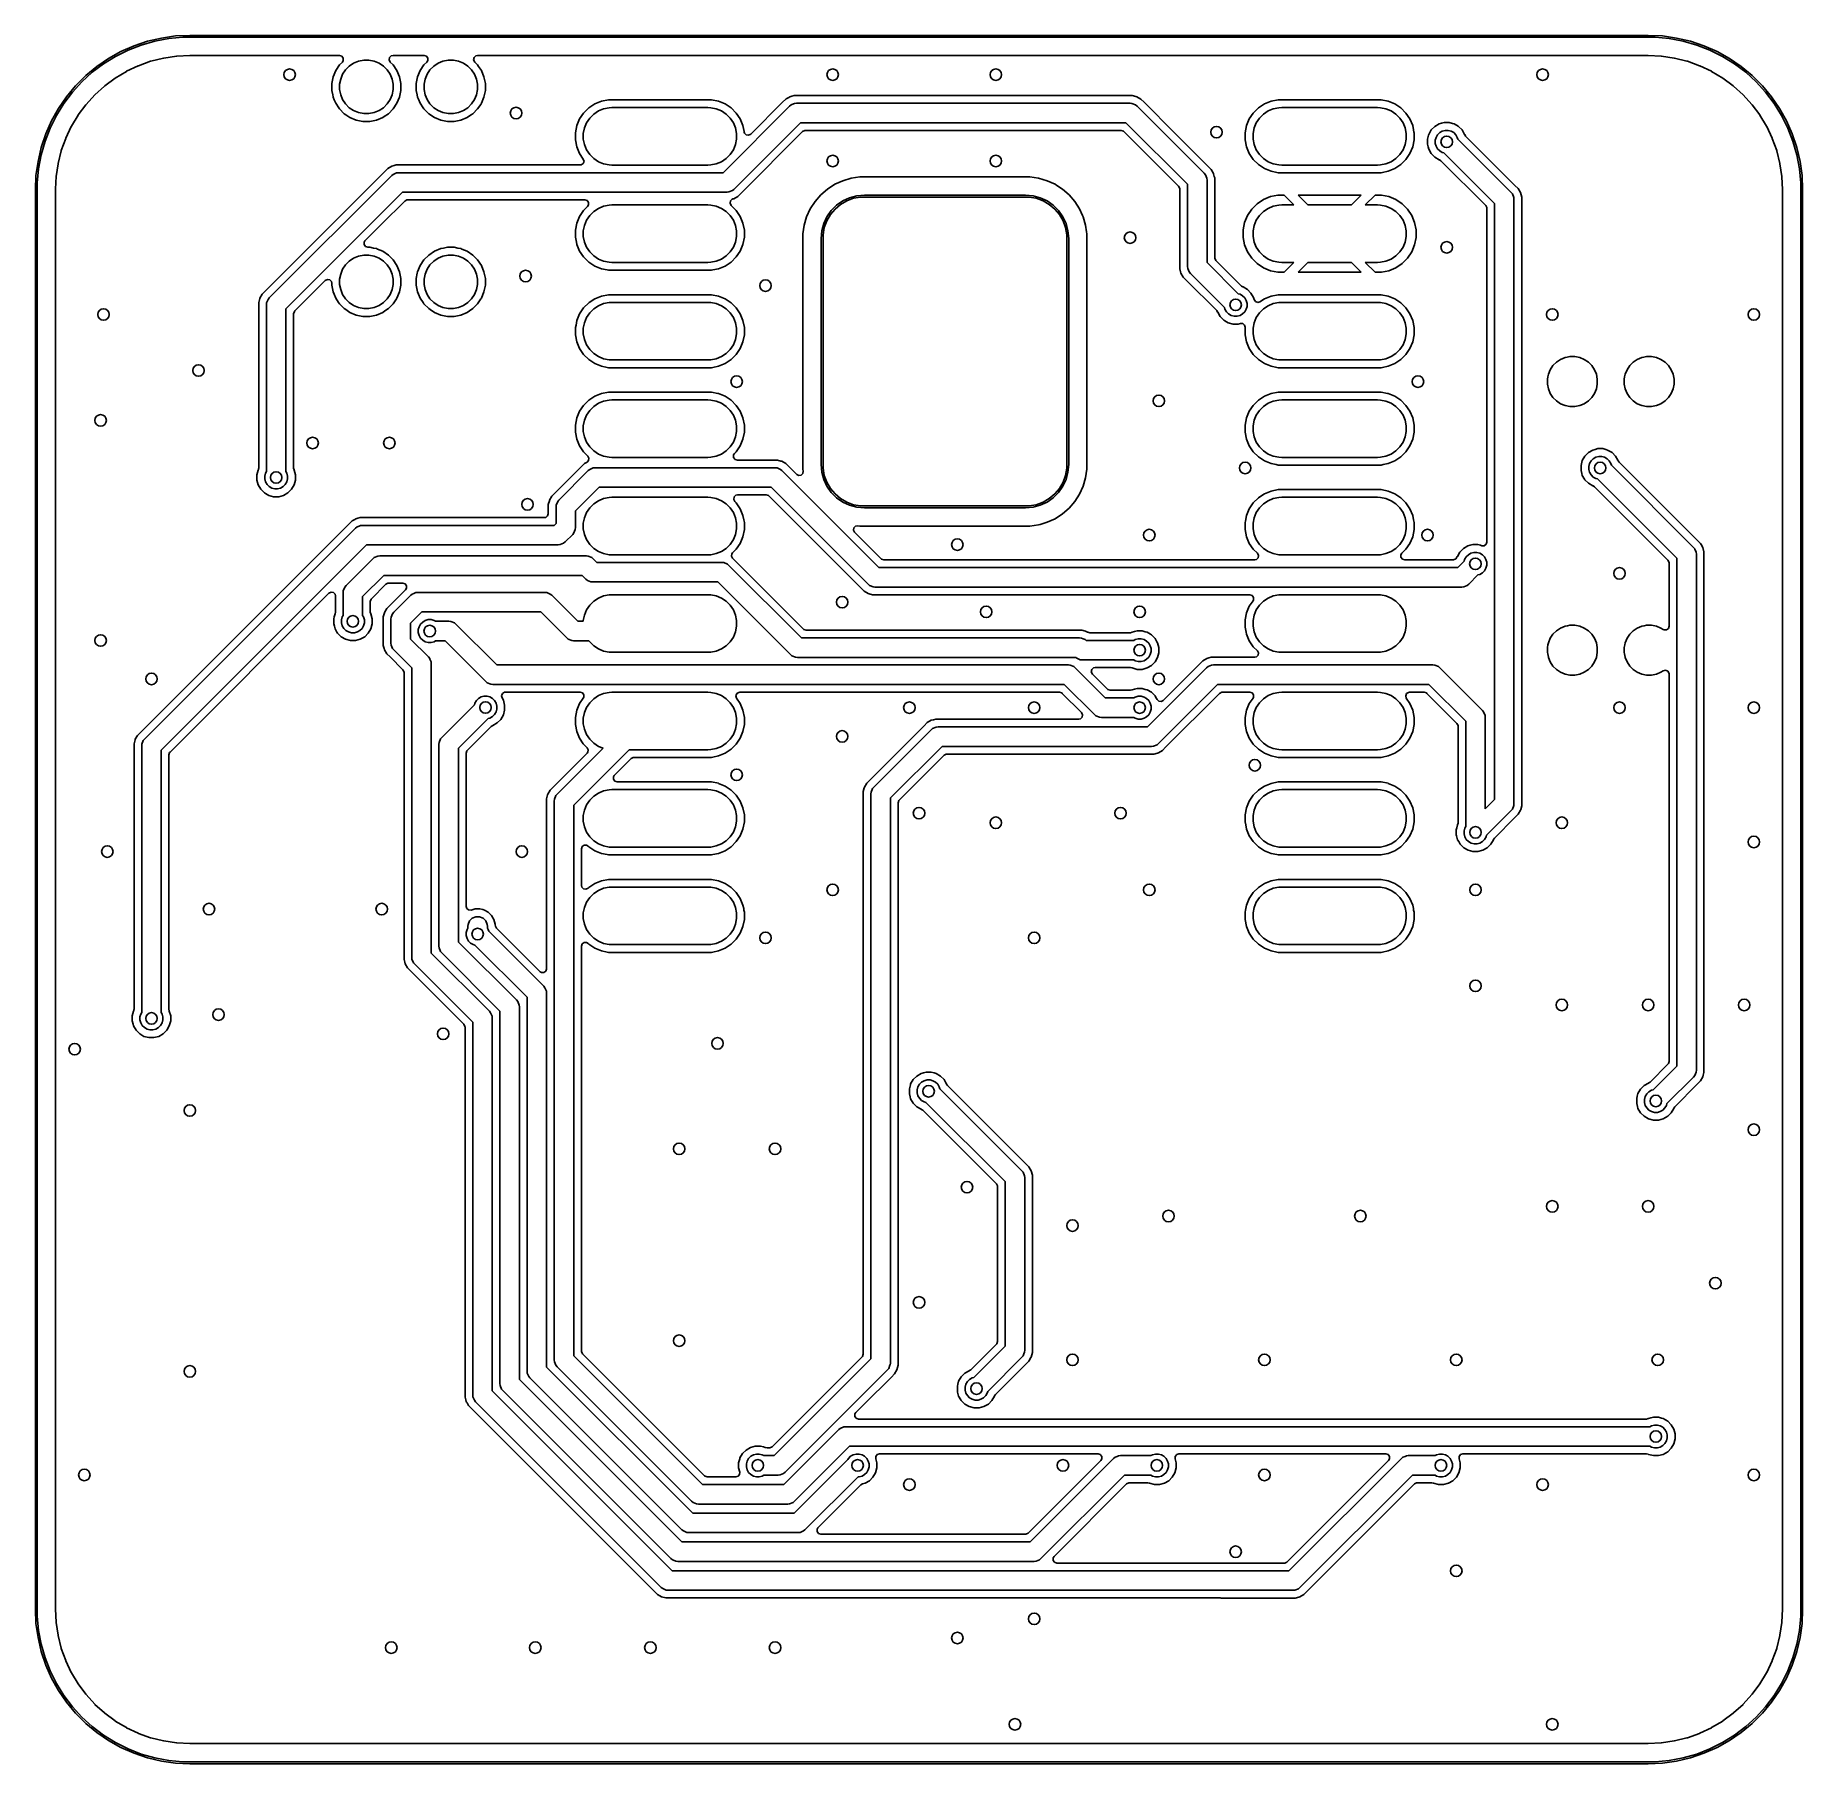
# Model space of a CAD drawing. Header units: inches. Extents: x 0.47 to 2.28, y -2.25 to -0.47.
import ezdxf

# ---------------------------------------------------------------- set-up
doc = ezdxf.new("R2010")
doc.units = ezdxf.units.IN
doc.header["$MEASUREMENT"] = 0
doc.layers.add('B.Cu', color=153, linetype='CONTINUOUS', true_color=0x4d7fc4)

msp = doc.modelspace()

# ---------------------------------------------------------------- linework, layer by layer
at = {"layer": 'B.Cu', "linetype": 'CONTINUOUS'}
for p, q in [((0.5465, -0.4952), (0.5593, -0.4881)), ((0.5666, -0.4866), (0.5537, -0.4931)), ((0.5593, -0.4881), (0.5727, -0.4822)), ((0.5801, -0.4814), (0.5666, -0.4866)), ((0.5727, -0.4822), (0.5866, -0.4775)), ((0.5941, -0.4774), (0.5801, -0.4814)), ((0.5866, -0.4775), (0.6008, -0.4742)), ((0.6083, -0.4748), (0.5941, -0.4774)), ((0.6008, -0.4742), (0.6153, -0.4721)), ((0.6227, -0.4734), (0.6083, -0.4748)), ((0.6153, -0.4721), (0.6299, -0.4715)), ((0.6299, -0.4734), (0.6227, -0.4734)), ((0.6299, -0.4715), (2.126, -0.4715)), ((2.126, -0.4734), (0.6299, -0.4734)), ((2.126, -0.4715), (2.1406, -0.4721)), ((2.1332, -0.4734), (2.126, -0.4734)), ((2.1476, -0.4748), (2.1332, -0.4734)), ((2.1406, -0.4721), (2.1551, -0.4742)), ((2.1619, -0.4774), (2.1476, -0.4748)), ((2.1551, -0.4742), (2.1694, -0.4775)), ((2.1758, -0.4814), (2.1619, -0.4774)), ((2.1694, -0.4775), (2.1832, -0.4822)), ((2.1893, -0.4866), (2.1758, -0.4814)), ((2.1832, -0.4822), (2.1966, -0.4881)), ((2.2022, -0.4931), (2.1893, -0.4866)), ((2.1966, -0.4881), (2.2094, -0.4952)), ((0.5232, -0.5128), (0.5344, -0.5035)), ((0.5414, -0.5007), (0.5298, -0.5094)), ((0.5344, -0.5035), (0.5465, -0.4952)), ((0.5537, -0.4931), (0.5414, -0.5007)), ((0.5651, -0.5083), (0.577, -0.5027)), ((0.577, -0.5027), (0.5774, -0.5026)), ((0.5774, -0.5026), (0.5897, -0.4981)), ((0.5897, -0.4981), (0.5901, -0.498)), ((0.5901, -0.498), (0.6029, -0.4948)), ((0.6029, -0.4948), (0.6032, -0.4948)), ((0.6032, -0.4948), (0.6162, -0.4928)), ((0.6162, -0.4928), (0.6166, -0.4928)), ((0.6166, -0.4928), (0.6298, -0.4922)), ((0.6298, -0.4922), (0.63, -0.4921)), ((0.63, -0.4921), (0.6325, -0.4921)), ((0.6325, -0.4921), (0.7836, -0.4921)), ((0.7796, -0.5076), (0.7769, -0.5141)), ((0.7835, -0.5018), (0.7796, -0.5076)), ((0.7796, -0.5076), (0.7796, -0.5076)), ((0.7864, -0.4989), (0.7835, -0.5018)), ((0.7835, -0.5018), (0.7835, -0.5018)), ((0.7836, -0.4921), (0.7859, -0.4929)), ((0.7859, -0.4929), (0.7874, -0.4949)), ((0.7874, -0.4973), (0.7864, -0.4989)), ((0.7867, -0.5114), (0.7897, -0.5069)), ((0.7874, -0.4949), (0.7874, -0.4973)), ((0.7897, -0.5069), (0.7935, -0.5031)), ((0.7935, -0.5031), (0.798, -0.5001)), ((0.798, -0.5001), (0.803, -0.498)), ((0.803, -0.498), (0.8083, -0.497)), ((0.8083, -0.497), (0.8137, -0.497)), ((0.8137, -0.497), (0.819, -0.498)), ((0.819, -0.498), (0.824, -0.5001)), ((0.824, -0.5001), (0.8285, -0.5031)), ((0.8285, -0.5031), (0.8323, -0.5069)), ((0.8323, -0.5069), (0.8353, -0.5114)), ((0.8345, -0.4967), (0.8349, -0.4943)), ((0.8356, -0.4989), (0.8345, -0.4967)), ((0.8349, -0.4943), (0.8366, -0.4926)), ((0.8386, -0.5018), (0.8356, -0.4989)), ((0.8366, -0.4926), (0.8384, -0.4921)), ((0.8384, -0.4921), (0.8702, -0.4921)), ((0.8424, -0.5076), (0.8386, -0.5018)), ((0.8386, -0.5018), (0.8386, -0.5018)), ((0.8451, -0.5141), (0.8424, -0.5076)), ((0.8424, -0.5076), (0.8424, -0.5076)), ((0.8424, -0.5076), (0.8424, -0.5076)), ((0.8662, -0.5076), (0.8635, -0.5141)), ((0.8701, -0.5018), (0.8662, -0.5076)), ((0.8662, -0.5076), (0.8662, -0.5076)), ((0.873, -0.4989), (0.8701, -0.5018)), ((0.8701, -0.5018), (0.8701, -0.5018)), ((0.8702, -0.4921), (0.8726, -0.4929)), ((0.8726, -0.4929), (0.874, -0.4949)), ((0.874, -0.4973), (0.873, -0.4989)), ((0.8733, -0.5114), (0.8763, -0.5069)), ((0.874, -0.4949), (0.874, -0.4973)), ((0.8763, -0.5069), (0.8802, -0.5031)), ((0.8802, -0.5031), (0.8846, -0.5001)), ((0.8846, -0.5001), (0.8896, -0.498)), ((0.8896, -0.498), (0.8949, -0.497)), ((0.8949, -0.497), (0.9003, -0.497)), ((0.9003, -0.497), (0.9056, -0.498)), ((0.9056, -0.498), (0.9106, -0.5001)), ((0.9106, -0.5001), (0.9151, -0.5031)), ((0.9151, -0.5031), (0.9189, -0.5069)), ((0.9189, -0.5069), (0.9219, -0.5114)), ((0.9211, -0.4967), (0.9215, -0.4943)), ((0.9222, -0.4989), (0.9211, -0.4967)), ((0.9215, -0.4943), (0.9232, -0.4926)), ((0.9252, -0.5018), (0.9222, -0.4989)), ((0.9232, -0.4926), (0.925, -0.4921)), ((0.925, -0.4921), (2.1234, -0.4921)), ((0.9261, -0.5033), (0.9252, -0.5018)), ((0.9291, -0.5076), (0.9261, -0.5033)), ((0.9317, -0.5141), (0.9291, -0.5076)), ((0.9291, -0.5076), (0.9291, -0.5076)), ((0.9291, -0.5076), (0.9291, -0.5076)), ((2.1234, -0.4921), (2.1259, -0.4921)), ((2.1259, -0.4921), (2.1261, -0.4922)), ((2.1261, -0.4922), (2.1393, -0.4928)), ((2.1393, -0.4928), (2.1397, -0.4928)), ((2.1397, -0.4928), (2.1527, -0.4948)), ((2.1527, -0.4948), (2.1531, -0.4948)), ((2.1531, -0.4948), (2.1658, -0.498)), ((2.1658, -0.498), (2.1662, -0.4981)), ((2.1662, -0.4981), (2.1785, -0.5026)), ((2.1785, -0.5026), (2.1789, -0.5027)), ((2.1789, -0.5027), (2.1908, -0.5083)), ((2.2145, -0.5007), (2.2022, -0.4931)), ((2.2094, -0.4952), (2.2215, -0.5035)), ((2.2261, -0.5094), (2.2145, -0.5007)), ((2.2215, -0.5035), (2.2327, -0.5128)), ((0.5035, -0.5344), (0.5128, -0.5232)), ((0.5191, -0.5191), (0.5094, -0.5298)), ((0.5128, -0.5232), (0.5232, -0.5128)), ((0.5298, -0.5094), (0.5191, -0.5191)), ((0.5326, -0.5324), (0.5424, -0.5235)), ((0.5424, -0.5235), (0.5427, -0.5233)), ((0.5427, -0.5233), (0.5532, -0.5155)), ((0.5532, -0.5155), (0.5535, -0.5153)), ((0.5535, -0.5153), (0.5648, -0.5085)), ((0.5648, -0.5085), (0.5651, -0.5083)), ((0.7762, -0.5175), (0.7756, -0.5209)), ((0.7756, -0.5209), (0.7756, -0.5279)), ((0.7769, -0.5141), (0.7762, -0.5175)), ((0.7836, -0.5217), (0.7847, -0.5164)), ((0.7836, -0.5271), (0.7836, -0.5217)), ((0.7847, -0.5164), (0.7867, -0.5114)), ((0.8353, -0.5114), (0.8374, -0.5164)), ((0.8374, -0.5164), (0.8384, -0.5217)), ((0.8384, -0.5217), (0.8384, -0.5271)), ((0.8465, -0.5209), (0.8451, -0.5141)), ((0.8465, -0.5279), (0.8465, -0.5209)), ((0.8629, -0.5175), (0.8622, -0.5209)), ((0.8622, -0.5209), (0.8622, -0.5279)), ((0.8635, -0.5141), (0.8629, -0.5175)), ((0.8702, -0.5217), (0.8713, -0.5164)), ((0.8702, -0.5271), (0.8702, -0.5217)), ((0.8713, -0.5164), (0.8733, -0.5114)), ((0.9219, -0.5114), (0.924, -0.5164)), ((0.924, -0.5164), (0.9251, -0.5217)), ((0.9251, -0.5217), (0.9251, -0.5271)), ((0.9331, -0.5209), (0.9317, -0.5141)), ((0.9331, -0.5279), (0.9331, -0.5209)), ((2.1908, -0.5083), (2.1911, -0.5085)), ((2.1911, -0.5085), (2.1967, -0.5119)), ((2.1967, -0.5119), (2.2024, -0.5153)), ((2.2024, -0.5153), (2.2027, -0.5155)), ((2.2027, -0.5155), (2.2132, -0.5233)), ((2.2132, -0.5233), (2.2135, -0.5235)), ((2.2135, -0.5235), (2.2233, -0.5324)), ((2.2368, -0.5191), (2.2261, -0.5094)), ((2.2327, -0.5128), (2.2431, -0.5232)), ((2.2465, -0.5298), (2.2368, -0.5191)), ((2.2431, -0.5232), (2.2524, -0.5344)), ((0.5007, -0.5414), (0.4931, -0.5537)), ((0.4952, -0.5465), (0.5035, -0.5344)), ((0.5094, -0.5298), (0.5007, -0.5414)), ((0.5155, -0.5532), (0.5233, -0.5427)), ((0.5233, -0.5427), (0.5235, -0.5424)), ((0.5235, -0.5424), (0.5324, -0.5326)), ((0.5324, -0.5326), (0.5326, -0.5324)), ((0.7756, -0.5279), (0.7765, -0.5324)), ((0.7765, -0.5324), (0.7769, -0.5346)), ((0.7769, -0.5346), (0.7769, -0.5348)), ((0.7769, -0.5348), (0.7781, -0.5376)), ((0.7781, -0.5376), (0.7796, -0.5412)), ((0.7796, -0.5412), (0.7796, -0.5412)), ((0.7796, -0.5412), (0.7828, -0.546)), ((0.7847, -0.5324), (0.7836, -0.5271)), ((0.7867, -0.5374), (0.7847, -0.5324)), ((0.7897, -0.5419), (0.7867, -0.5374)), ((0.7935, -0.5457), (0.7897, -0.5419)), ((0.8323, -0.5419), (0.8285, -0.5457)), ((0.8353, -0.5374), (0.8323, -0.5419)), ((0.8374, -0.5324), (0.8353, -0.5374)), ((0.8384, -0.5271), (0.8374, -0.5324)), ((0.8386, -0.547), (0.8424, -0.5412)), ((0.8424, -0.5412), (0.8451, -0.5348)), ((0.8451, -0.5348), (0.8465, -0.5279)), ((0.8622, -0.5279), (0.8631, -0.5324)), ((0.8631, -0.5324), (0.8635, -0.5348)), ((0.8635, -0.5348), (0.8635, -0.5348)), ((0.8635, -0.5348), (0.8635, -0.5348)), ((0.8635, -0.5348), (0.8644, -0.5369)), ((0.8644, -0.5369), (0.8662, -0.5412)), ((0.8662, -0.5412), (0.8662, -0.5412)), ((0.8662, -0.5412), (0.8694, -0.546)), ((0.8713, -0.5324), (0.8702, -0.5271)), ((0.8733, -0.5374), (0.8713, -0.5324)), ((0.8763, -0.5419), (0.8733, -0.5374)), ((0.8802, -0.5457), (0.8763, -0.5419)), ((0.9189, -0.5419), (0.9151, -0.5457)), ((0.9219, -0.5374), (0.9189, -0.5419)), ((0.924, -0.5324), (0.9219, -0.5374)), ((0.9251, -0.5271), (0.924, -0.5324)), ((0.9252, -0.547), (0.9283, -0.5424)), ((0.9283, -0.5424), (0.9291, -0.5412)), ((0.9291, -0.5412), (0.9317, -0.5348)), ((0.9291, -0.5412), (0.9291, -0.5412)), ((0.9291, -0.5412), (0.9291, -0.5412)), ((0.9317, -0.5348), (0.9331, -0.5279)), ((1.0453, -0.5419), (1.0391, -0.546)), ((1.0521, -0.5391), (1.0453, -0.5419)), ((1.0593, -0.5376), (1.0521, -0.5391)), ((1.0521, -0.5391), (1.0521, -0.5391)), ((1.0521, -0.5391), (1.0521, -0.5391)), ((1.1651, -0.5376), (1.0593, -0.5376)), ((1.0593, -0.5376), (1.0593, -0.5376)), ((1.1723, -0.5391), (1.1651, -0.5376)), ((1.1651, -0.5376), (1.1651, -0.5376)), ((1.1791, -0.5419), (1.1723, -0.5391)), ((1.1723, -0.5391), (1.1723, -0.5391)), ((1.1853, -0.546), (1.1791, -0.5419)), ((1.238, -0.5402), (1.2054, -0.5728)), ((1.2413, -0.5369), (1.238, -0.5402)), ((1.238, -0.5402), (1.238, -0.5402)), ((1.238, -0.5402), (1.238, -0.5402)), ((1.2416, -0.5367), (1.2413, -0.5369)), ((1.2437, -0.5355), (1.2416, -0.5367)), ((1.2443, -0.5351), (1.2437, -0.5355)), ((1.2454, -0.5345), (1.2443, -0.5351)), ((1.2452, -0.5441), (1.2468, -0.5429)), ((1.2476, -0.5339), (1.2454, -0.5345)), ((1.2454, -0.5345), (1.2454, -0.5345)), ((1.2468, -0.5429), (1.2491, -0.5419)), ((1.2468, -0.5429), (1.2468, -0.5429)), ((1.25, -0.5333), (1.2476, -0.5339)), ((1.2491, -0.5419), (1.2504, -0.5414)), ((1.2547, -0.5333), (1.25, -0.5333)), ((1.2504, -0.5414), (1.2523, -0.5412)), ((1.2504, -0.5414), (1.2504, -0.5414)), ((1.2523, -0.5412), (1.5945, -0.5412)), ((1.2549, -0.5333), (1.2547, -0.5333)), ((1.5919, -0.5333), (1.2549, -0.5333)), ((1.2549, -0.5333), (1.2549, -0.5333)), ((1.5921, -0.5333), (1.5919, -0.5333)), ((1.5919, -0.5333), (1.5919, -0.5333)), ((1.5968, -0.5333), (1.5921, -0.5333)), ((1.5945, -0.5412), (1.5964, -0.5414)), ((1.5964, -0.5414), (1.6, -0.5429)), ((1.6004, -0.5342), (1.5968, -0.5333)), ((1.5968, -0.5333), (1.5968, -0.5333)), ((1.6, -0.5429), (1.6, -0.5429)), ((1.6, -0.5429), (1.6016, -0.5441)), ((1.6014, -0.5345), (1.6004, -0.5342)), ((1.6055, -0.5369), (1.6014, -0.5345)), ((1.6014, -0.5345), (1.6014, -0.5345)), ((1.6014, -0.5345), (1.6014, -0.5345)), ((1.6088, -0.5402), (1.6055, -0.5369)), ((1.64, -0.5714), (1.6088, -0.5402)), ((1.6088, -0.5402), (1.6088, -0.5402)), ((1.7323, -0.5419), (1.7261, -0.546)), ((1.7391, -0.5391), (1.7323, -0.5419)), ((1.7463, -0.5376), (1.7391, -0.5391)), ((1.7391, -0.5391), (1.7391, -0.5391)), ((1.7391, -0.5391), (1.7391, -0.5391)), ((1.8521, -0.5376), (1.7463, -0.5376)), ((1.7463, -0.5376), (1.7463, -0.5376)), ((1.8593, -0.5391), (1.8521, -0.5376)), ((1.8521, -0.5376), (1.8521, -0.5376)), ((1.8662, -0.5419), (1.8593, -0.5391)), ((1.8593, -0.5391), (1.8593, -0.5391)), ((1.8723, -0.546), (1.8662, -0.5419)), ((2.2233, -0.5324), (2.2235, -0.5326)), ((2.2235, -0.5326), (2.2324, -0.5424)), ((2.2324, -0.5424), (2.2326, -0.5427)), ((2.2326, -0.5427), (2.2404, -0.5532)), ((2.2552, -0.5414), (2.2465, -0.5298)), ((2.2524, -0.5344), (2.2607, -0.5465)), ((2.2628, -0.5537), (2.2552, -0.5414)), ((0.4822, -0.5727), (0.4881, -0.5593)), ((0.4931, -0.5537), (0.4866, -0.5666)), ((0.4881, -0.5593), (0.4952, -0.5465)), ((0.5085, -0.5648), (0.5153, -0.5535)), ((0.5153, -0.5535), (0.5155, -0.5532)), ((0.7828, -0.546), (0.7835, -0.547)), ((0.7835, -0.547), (0.7884, -0.5519)), ((0.7884, -0.5519), (0.7899, -0.5529)), ((0.7899, -0.5529), (0.7942, -0.5558)), ((0.798, -0.5487), (0.7935, -0.5457)), ((0.7942, -0.5558), (0.7942, -0.5558)), ((0.7942, -0.5558), (0.7942, -0.5558)), ((0.7942, -0.5558), (0.8007, -0.5585)), ((0.803, -0.5508), (0.798, -0.5487)), ((0.8007, -0.5585), (0.8075, -0.5599)), ((0.8083, -0.5518), (0.803, -0.5508)), ((0.8075, -0.5599), (0.8075, -0.5599)), ((0.8075, -0.5599), (0.8145, -0.5599)), ((0.8137, -0.5518), (0.8083, -0.5518)), ((0.819, -0.5508), (0.8137, -0.5518)), ((0.8145, -0.5599), (0.8214, -0.5585)), ((0.8145, -0.5599), (0.8145, -0.5599)), ((0.824, -0.5487), (0.819, -0.5508)), ((0.8214, -0.5585), (0.8278, -0.5558)), ((0.8285, -0.5457), (0.824, -0.5487)), ((0.8278, -0.5558), (0.8293, -0.5548)), ((0.8278, -0.5558), (0.8278, -0.5558)), ((0.8278, -0.5558), (0.8278, -0.5558)), ((0.8293, -0.5548), (0.8336, -0.5519)), ((0.8336, -0.5519), (0.8386, -0.547)), ((0.8694, -0.546), (0.8701, -0.547)), ((0.8701, -0.547), (0.875, -0.5519)), ((0.875, -0.5519), (0.875, -0.5519)), ((0.875, -0.5519), (0.8808, -0.5558)), ((0.8846, -0.5487), (0.8802, -0.5457)), ((0.8808, -0.5558), (0.8808, -0.5558)), ((0.8808, -0.5558), (0.8808, -0.5558)), ((0.8808, -0.5558), (0.8873, -0.5585)), ((0.8896, -0.5508), (0.8846, -0.5487)), ((0.8873, -0.5585), (0.8941, -0.5599)), ((0.8949, -0.5518), (0.8896, -0.5508)), ((0.8941, -0.5599), (0.8941, -0.5599)), ((0.8941, -0.5599), (0.9011, -0.5599)), ((0.9003, -0.5518), (0.8949, -0.5518)), ((0.9056, -0.5508), (0.9003, -0.5518)), ((0.9011, -0.5599), (0.908, -0.5585)), ((0.9011, -0.5599), (0.9011, -0.5599)), ((0.9106, -0.5487), (0.9056, -0.5508)), ((0.908, -0.5585), (0.9144, -0.5558)), ((0.9151, -0.5457), (0.9106, -0.5487)), ((0.9144, -0.5558), (0.9178, -0.5535)), ((0.9144, -0.5558), (0.9144, -0.5558)), ((0.9144, -0.5558), (0.9144, -0.5558)), ((0.9178, -0.5535), (0.9202, -0.5519)), ((0.9202, -0.5519), (0.9252, -0.547)), ((1.0298, -0.5573), (1.027, -0.5641)), ((1.0339, -0.5512), (1.0298, -0.5573)), ((1.0391, -0.546), (1.0339, -0.5512)), ((1.0339, -0.5512), (1.0339, -0.5512)), ((1.0339, -0.5512), (1.0339, -0.5512)), ((1.0347, -0.5665), (1.037, -0.5611)), ((1.037, -0.5611), (1.0402, -0.5563)), ((1.0402, -0.5563), (1.0443, -0.5522)), ((1.0443, -0.5522), (1.0491, -0.549)), ((1.0491, -0.549), (1.0544, -0.5468)), ((1.0544, -0.5468), (1.0601, -0.5457)), ((1.0601, -0.5457), (1.063, -0.5455)), ((1.063, -0.5455), (1.1614, -0.5455)), ((1.1614, -0.5455), (1.1643, -0.5457)), ((1.1643, -0.5457), (1.17, -0.5468)), ((1.17, -0.5468), (1.1753, -0.549)), ((1.1753, -0.549), (1.1801, -0.5522)), ((1.1769, -0.6124), (1.2452, -0.5441)), ((1.1801, -0.5522), (1.1842, -0.5563)), ((1.1842, -0.5563), (1.1875, -0.5611)), ((1.1905, -0.5512), (1.1853, -0.546)), ((1.1875, -0.5611), (1.1897, -0.5665)), ((1.2565, -0.5612), (1.1881, -0.6295)), ((1.1946, -0.5573), (1.1905, -0.5512)), ((1.1974, -0.5641), (1.1946, -0.5573)), ((1.5903, -0.5612), (1.2565, -0.5612)), ((1.6534, -0.6242), (1.5903, -0.5612)), ((1.6016, -0.5441), (1.6705, -0.613)), ((1.7168, -0.5573), (1.714, -0.5641)), ((1.7209, -0.5512), (1.7168, -0.5573)), ((1.7261, -0.546), (1.7209, -0.5512)), ((1.7209, -0.5512), (1.7209, -0.5512)), ((1.7209, -0.5512), (1.7209, -0.5512)), ((1.7217, -0.5665), (1.724, -0.5611)), ((1.724, -0.5611), (1.7272, -0.5563)), ((1.7272, -0.5563), (1.7313, -0.5522)), ((1.7313, -0.5522), (1.7361, -0.549)), ((1.7361, -0.549), (1.7414, -0.5468)), ((1.7414, -0.5468), (1.7471, -0.5457)), ((1.7471, -0.5457), (1.75, -0.5455)), ((1.75, -0.5455), (1.8484, -0.5455)), ((1.8484, -0.5455), (1.8513, -0.5457)), ((1.8513, -0.5457), (1.857, -0.5468)), ((1.857, -0.5468), (1.8623, -0.549)), ((1.8623, -0.549), (1.8672, -0.5522)), ((1.8672, -0.5522), (1.8713, -0.5563)), ((1.8713, -0.5563), (1.8745, -0.5611)), ((1.8775, -0.5512), (1.8723, -0.546)), ((1.8745, -0.5611), (1.8767, -0.5665)), ((1.8816, -0.5573), (1.8775, -0.5512)), ((1.8844, -0.5641), (1.8816, -0.5573)), ((1.9141, -0.5617), (1.9117, -0.5623)), ((1.9167, -0.561), (1.9141, -0.5617)), ((1.9219, -0.561), (1.9167, -0.561)), ((1.9251, -0.5619), (1.9219, -0.561)), ((1.9269, -0.5623), (1.9251, -0.5619)), ((2.2404, -0.5532), (2.2406, -0.5535)), ((2.2406, -0.5535), (2.2474, -0.5648)), ((2.2607, -0.5465), (2.2678, -0.5593)), ((2.2693, -0.5666), (2.2628, -0.5537)), ((2.2678, -0.5593), (2.2737, -0.5727)), ((0.4814, -0.5801), (0.4774, -0.5941)), ((0.4775, -0.5866), (0.4822, -0.5727)), ((0.4866, -0.5666), (0.4814, -0.5801)), ((0.4981, -0.5897), (0.5026, -0.5774)), ((0.5026, -0.5774), (0.5027, -0.577)), ((0.5027, -0.577), (0.5083, -0.5651)), ((0.5083, -0.5651), (0.5085, -0.5648)), ((1.027, -0.5641), (1.0256, -0.5714)), ((1.0256, -0.5714), (1.0256, -0.5787)), ((1.0256, -0.5787), (1.027, -0.586)), ((1.027, -0.5641), (1.027, -0.5641)), ((1.027, -0.5641), (1.027, -0.5641)), ((1.0336, -0.5721), (1.0347, -0.5665)), ((1.0336, -0.5779), (1.0336, -0.5721)), ((1.0347, -0.5836), (1.0336, -0.5779)), ((1.1897, -0.5665), (1.1908, -0.5721)), ((1.1908, -0.5779), (1.1897, -0.5836)), ((1.1908, -0.5721), (1.1908, -0.5779)), ((1.1954, -0.6334), (1.2586, -0.5702)), ((1.1986, -0.5702), (1.1974, -0.5641)), ((1.1987, -0.5708), (1.1986, -0.5702)), ((1.1991, -0.5718), (1.1987, -0.5708)), ((1.2008, -0.5735), (1.1991, -0.5718)), ((1.2032, -0.5739), (1.2008, -0.5735)), ((1.2054, -0.5728), (1.2032, -0.5739)), ((1.2586, -0.5702), (1.2607, -0.5691)), ((1.2607, -0.5691), (1.2614, -0.5691)), ((1.2614, -0.5691), (1.5854, -0.5691)), ((1.5854, -0.5691), (1.5878, -0.5698)), ((1.5878, -0.5698), (1.5882, -0.5702)), ((1.5882, -0.5702), (1.6443, -0.6263)), ((1.6744, -0.6058), (1.64, -0.5714)), ((1.714, -0.5641), (1.7126, -0.5714)), ((1.7126, -0.5714), (1.7126, -0.5787)), ((1.7126, -0.5787), (1.714, -0.586)), ((1.714, -0.5641), (1.714, -0.5641)), ((1.714, -0.5641), (1.714, -0.5641)), ((1.7206, -0.5721), (1.7217, -0.5665)), ((1.7206, -0.5779), (1.7206, -0.5721)), ((1.7217, -0.5836), (1.7206, -0.5779)), ((1.8767, -0.5665), (1.8778, -0.5721)), ((1.8778, -0.5779), (1.8767, -0.5836)), ((1.8778, -0.5721), (1.8778, -0.5779)), ((1.8853, -0.5686), (1.8844, -0.5641)), ((1.8844, -0.586), (1.8858, -0.5787)), ((1.8857, -0.5708), (1.8853, -0.5686)), ((1.8858, -0.5714), (1.8857, -0.5708)), ((1.8858, -0.5787), (1.8858, -0.5714)), ((1.9007, -0.574), (1.8996, -0.5781)), ((1.8996, -0.5781), (1.8996, -0.5833)), ((1.9009, -0.5731), (1.9007, -0.574)), ((1.9035, -0.5686), (1.9009, -0.5731)), ((1.9009, -0.5731), (1.9009, -0.5731)), ((1.9072, -0.5649), (1.9035, -0.5686)), ((1.9117, -0.5623), (1.9072, -0.5649)), ((1.9076, -0.5792), (1.9084, -0.5762)), ((1.9076, -0.5823), (1.9076, -0.5792)), ((1.9084, -0.5762), (1.9099, -0.5735)), ((1.9099, -0.5735), (1.9121, -0.5713)), ((1.9117, -0.5623), (1.9117, -0.5623)), ((1.9121, -0.5713), (1.9148, -0.5698)), ((1.9148, -0.5698), (1.9177, -0.569)), ((1.9177, -0.569), (1.9208, -0.569)), ((1.9208, -0.569), (1.9238, -0.5698)), ((1.9238, -0.5698), (1.9265, -0.5713)), ((1.9265, -0.5713), (1.9287, -0.5735)), ((1.9312, -0.5648), (1.9269, -0.5623)), ((1.9269, -0.5623), (1.9269, -0.5623)), ((1.9287, -0.5735), (1.9302, -0.5762)), ((1.9302, -0.5762), (1.9307, -0.578)), ((1.9307, -0.578), (1.9854, -0.6327)), ((1.9314, -0.5649), (1.9312, -0.5648)), ((1.9351, -0.5686), (1.9314, -0.5649)), ((1.9377, -0.5731), (1.9351, -0.5686)), ((1.9378, -0.5733), (1.9377, -0.5731)), ((1.9377, -0.5731), (1.9377, -0.5731)), ((1.9386, -0.5748), (1.9378, -0.5733)), ((1.9378, -0.5733), (1.9378, -0.5733)), ((1.9893, -0.6254), (1.9386, -0.5748)), ((2.2474, -0.5648), (2.2476, -0.5651)), ((2.2476, -0.5651), (2.2532, -0.577)), ((2.2532, -0.577), (2.2533, -0.5774)), ((2.2533, -0.5774), (2.2578, -0.5897)), ((2.2745, -0.5801), (2.2693, -0.5666)), ((2.2737, -0.5727), (2.2784, -0.5866)), ((2.2785, -0.5941), (2.2745, -0.5801)), ((0.4742, -0.6008), (0.4775, -0.5866)), ((0.4774, -0.5941), (0.4748, -0.6083)), ((0.4948, -0.6029), (0.498, -0.5901)), ((0.498, -0.5901), (0.4981, -0.5897)), ((1.027, -0.586), (1.027, -0.586)), ((1.027, -0.586), (1.0298, -0.5928)), ((1.0298, -0.5928), (1.0336, -0.5984)), ((1.037, -0.589), (1.0347, -0.5836)), ((1.0402, -0.5938), (1.037, -0.589)), ((1.0443, -0.5979), (1.0402, -0.5938)), ((1.0491, -0.6011), (1.0443, -0.5979)), ((1.1801, -0.5979), (1.1753, -0.6011)), ((1.1842, -0.5938), (1.1801, -0.5979)), ((1.1875, -0.589), (1.1842, -0.5938)), ((1.1897, -0.5836), (1.1875, -0.589)), ((1.714, -0.586), (1.714, -0.586)), ((1.714, -0.586), (1.7168, -0.5928)), ((1.7168, -0.5928), (1.7209, -0.5989)), ((1.724, -0.589), (1.7217, -0.5836)), ((1.7272, -0.5938), (1.724, -0.589)), ((1.7313, -0.5979), (1.7272, -0.5938)), ((1.7361, -0.6011), (1.7313, -0.5979)), ((1.8672, -0.5979), (1.8623, -0.6011)), ((1.8713, -0.5938), (1.8672, -0.5979)), ((1.8745, -0.589), (1.8713, -0.5938)), ((1.8767, -0.5836), (1.8745, -0.589)), ((1.8775, -0.5989), (1.8816, -0.5928)), ((1.8816, -0.5928), (1.8844, -0.586)), ((1.8996, -0.5833), (1.9003, -0.586)), ((1.9003, -0.586), (1.9009, -0.5883)), ((1.9009, -0.5883), (1.9009, -0.5883)), ((1.9009, -0.5883), (1.9035, -0.5928)), ((1.9035, -0.5928), (1.9035, -0.5928)), ((1.9035, -0.5928), (1.9072, -0.5965)), ((1.9072, -0.5965), (1.9072, -0.5965)), ((1.9072, -0.5965), (1.9117, -0.5991)), ((1.9084, -0.5852), (1.9076, -0.5823)), ((1.9099, -0.5879), (1.9084, -0.5852)), ((1.9121, -0.5901), (1.9099, -0.5879)), ((1.9148, -0.5916), (1.9121, -0.5901)), ((1.9165, -0.5921), (1.9148, -0.5916)), ((1.9683, -0.6439), (1.9165, -0.5921)), ((2.2578, -0.5897), (2.2579, -0.5901)), ((2.2579, -0.5901), (2.2611, -0.6029)), ((2.2784, -0.5866), (2.2818, -0.6008)), ((2.2811, -0.6083), (2.2785, -0.5941)), ((0.4715, -0.6299), (0.4721, -0.6153)), ((0.4721, -0.6153), (0.4742, -0.6008)), ((0.4748, -0.6083), (0.4734, -0.6227)), ((0.4928, -0.6162), (0.4948, -0.6032)), ((0.4928, -0.6166), (0.4928, -0.6162)), ((0.4948, -0.6032), (0.4948, -0.6029)), ((0.8298, -0.6115), (0.7075, -0.7337)), ((0.7114, -0.741), (0.837, -0.6154)), ((0.8331, -0.6081), (0.8298, -0.6115)), ((0.8298, -0.6115), (0.8298, -0.6115)), ((0.8298, -0.6115), (0.8298, -0.6115)), ((0.8372, -0.6058), (0.8331, -0.6081)), ((0.8331, -0.6081), (0.8331, -0.6081)), ((0.837, -0.6154), (0.8385, -0.6141)), ((0.8394, -0.6052), (0.8372, -0.6058)), ((0.8372, -0.6058), (0.8372, -0.6058)), ((0.8385, -0.6141), (0.8421, -0.6126)), ((0.8417, -0.6045), (0.8394, -0.6052)), ((1.0303, -0.6045), (0.8417, -0.6045)), ((0.8421, -0.6126), (0.8441, -0.6124)), ((0.8441, -0.6124), (1.1769, -0.6124)), ((1.0314, -0.6044), (1.0303, -0.6045)), ((1.0334, -0.603), (1.0314, -0.6044)), ((1.0343, -0.6008), (1.0334, -0.603)), ((1.0336, -0.5984), (1.0343, -0.6008)), ((1.0544, -0.6033), (1.0491, -0.6011)), ((1.0601, -0.6044), (1.0544, -0.6033)), ((1.063, -0.6046), (1.0601, -0.6044)), ((1.1614, -0.6046), (1.063, -0.6046)), ((1.1643, -0.6044), (1.1614, -0.6046)), ((1.17, -0.6033), (1.1643, -0.6044)), ((1.1753, -0.6011), (1.17, -0.6033)), ((1.6705, -0.613), (1.6717, -0.6145)), ((1.6717, -0.6145), (1.6717, -0.6145)), ((1.6717, -0.6145), (1.6717, -0.6145)), ((1.6717, -0.6145), (1.6732, -0.6181)), ((1.6777, -0.6091), (1.6744, -0.6058)), ((1.6744, -0.6058), (1.6744, -0.6058)), ((1.6801, -0.6132), (1.6777, -0.6091)), ((1.6777, -0.6091), (1.6777, -0.6091)), ((1.6802, -0.6137), (1.6801, -0.6132)), ((1.6809, -0.6164), (1.6802, -0.6137)), ((1.6802, -0.6137), (1.6802, -0.6137)), ((1.6813, -0.6177), (1.6809, -0.6164)), ((1.7209, -0.5989), (1.7261, -0.6041)), ((1.7261, -0.6041), (1.7323, -0.6082)), ((1.7323, -0.6082), (1.7391, -0.611)), ((1.7414, -0.6033), (1.7361, -0.6011)), ((1.7391, -0.611), (1.7449, -0.6122)), ((1.7471, -0.6044), (1.7414, -0.6033)), ((1.7449, -0.6122), (1.7463, -0.6125)), ((1.7463, -0.6125), (1.7463, -0.6125)), ((1.7463, -0.6125), (1.8521, -0.6125)), ((1.75, -0.6046), (1.7471, -0.6044)), ((1.8484, -0.6046), (1.75, -0.6046)), ((1.8513, -0.6044), (1.8484, -0.6046)), ((1.857, -0.6033), (1.8513, -0.6044)), ((1.8521, -0.6125), (1.8533, -0.6122)), ((1.8533, -0.6122), (1.8593, -0.611)), ((1.8623, -0.6011), (1.857, -0.6033)), ((1.8593, -0.611), (1.8662, -0.6082)), ((1.8662, -0.6082), (1.8723, -0.6041)), ((1.8723, -0.6041), (1.8775, -0.5989)), ((1.9117, -0.5991), (1.9117, -0.5991)), ((1.9117, -0.5991), (1.9117, -0.5991)), ((1.9117, -0.5991), (1.9117, -0.5991)), ((1.9117, -0.5991), (1.9119, -0.5992)), ((1.9119, -0.5992), (1.9119, -0.5992)), ((1.9119, -0.5992), (1.9133, -0.6001)), ((1.9133, -0.6001), (1.9593, -0.646)), ((2.2611, -0.6029), (2.2611, -0.6032)), ((2.2611, -0.6032), (2.2631, -0.6162)), ((2.2631, -0.6162), (2.2631, -0.6166)), ((2.2825, -0.6227), (2.2811, -0.6083)), ((2.2818, -0.6008), (2.2838, -0.6153)), ((2.2838, -0.6153), (2.2844, -0.6299)), ((0.4715, -2.0866), (0.4715, -0.6299)), ((0.4734, -0.6227), (0.4734, -0.6299)), ((0.4734, -0.6299), (0.4734, -2.0866)), ((0.4921, -0.63), (0.4922, -0.6298)), ((0.4921, -0.9226), (0.4921, -0.63)), ((0.4922, -0.6298), (0.4925, -0.6222)), ((0.4925, -0.6222), (0.4928, -0.6166)), ((0.8482, -0.6324), (0.7285, -0.7522)), ((1.1811, -0.6324), (0.8482, -0.6324)), ((1.183, -0.6322), (1.1811, -0.6324)), ((1.1866, -0.6308), (1.183, -0.6322)), ((1.1881, -0.6295), (1.1866, -0.6308)), ((1.1866, -0.6308), (1.1866, -0.6308)), ((1.192, -0.6368), (1.1954, -0.6334)), ((1.1954, -0.6334), (1.1954, -0.6334)), ((1.284, -0.6292), (1.2772, -0.6351)), ((1.2916, -0.6243), (1.284, -0.6292)), ((1.284, -0.6292), (1.284, -0.6292)), ((1.2998, -0.6206), (1.2916, -0.6243)), ((1.2916, -0.6243), (1.2916, -0.6243)), ((1.3084, -0.618), (1.2998, -0.6206)), ((1.3173, -0.6168), (1.3084, -0.618)), ((1.3084, -0.618), (1.3084, -0.618)), ((1.3219, -0.6168), (1.3173, -0.6168)), ((1.3244, -0.6168), (1.3219, -0.6168)), ((1.4898, -0.6168), (1.3244, -0.6168)), ((1.4917, -0.6168), (1.4898, -0.6168)), ((1.5006, -0.618), (1.4917, -0.6168)), ((1.5093, -0.6206), (1.5006, -0.618)), ((1.5006, -0.618), (1.5006, -0.618)), ((1.5175, -0.6243), (1.5093, -0.6206)), ((1.5192, -0.6254), (1.5175, -0.6243)), ((1.5175, -0.6243), (1.5175, -0.6243)), ((1.5251, -0.6292), (1.5192, -0.6254)), ((1.5319, -0.6351), (1.5251, -0.6292)), ((1.5251, -0.6292), (1.5251, -0.6292)), ((1.6443, -0.6263), (1.6454, -0.6285)), ((1.6454, -0.6285), (1.6455, -0.6291)), ((1.6455, -0.6291), (1.6455, -0.7061)), ((1.6534, -0.7087), (1.6534, -0.6242)), ((1.6732, -0.6181), (1.6732, -0.6181)), ((1.6732, -0.6181), (1.6734, -0.6201)), ((1.6734, -0.6201), (1.6734, -0.7045)), ((1.6813, -0.6228), (1.6813, -0.6177)), ((1.6813, -0.6177), (1.6813, -0.6177)), ((1.6813, -0.6711), (1.6813, -0.6228)), ((1.6813, -0.6228), (1.6813, -0.6228)), ((1.9854, -0.6327), (1.9867, -0.6342)), ((1.9867, -0.6342), (1.9882, -0.6378)), ((1.9927, -0.6288), (1.9893, -0.6254)), ((1.9893, -0.6254), (1.9893, -0.6254)), ((1.995, -0.6329), (1.9927, -0.6288)), ((1.9962, -0.6374), (1.995, -0.6329)), ((2.2631, -0.6166), (2.2638, -0.6298)), ((2.2638, -0.6298), (2.2638, -0.63)), ((2.2638, -0.63), (2.2638, -2.0865)), ((2.2825, -0.6299), (2.2825, -0.6227)), ((2.2825, -2.0866), (2.2825, -0.6299)), ((2.2844, -0.6299), (2.2844, -2.0866)), ((0.8268, -0.665), (0.8504, -0.6415)), ((0.8504, -0.6415), (0.8525, -0.6404)), ((0.8525, -0.6404), (0.8531, -0.6403)), ((0.8531, -0.6403), (1.0353, -0.6403)), ((1.0339, -0.6512), (1.0298, -0.6573)), ((1.038, -0.6471), (1.0339, -0.6512)), ((1.0339, -0.6512), (1.0339, -0.6512)), ((1.0339, -0.6512), (1.0339, -0.6512)), ((1.0353, -0.6403), (1.0376, -0.6411)), ((1.0376, -0.6411), (1.039, -0.6431)), ((1.039, -0.6455), (1.038, -0.6471)), ((1.039, -0.6431), (1.039, -0.6455)), ((1.0402, -0.6563), (1.0443, -0.6522)), ((1.0443, -0.6522), (1.0491, -0.649)), ((1.0491, -0.649), (1.0544, -0.6468)), ((1.0544, -0.6468), (1.0601, -0.6457)), ((1.0601, -0.6457), (1.063, -0.6455)), ((1.063, -0.6455), (1.1614, -0.6455)), ((1.1614, -0.6455), (1.1643, -0.6457)), ((1.1643, -0.6457), (1.17, -0.6468)), ((1.17, -0.6468), (1.1753, -0.649)), ((1.1753, -0.649), (1.1801, -0.6522)), ((1.1801, -0.6522), (1.1842, -0.6563)), ((1.1842, -0.6438), (1.1845, -0.6414)), ((1.1853, -0.646), (1.1842, -0.6438)), ((1.1845, -0.6414), (1.1863, -0.6397)), ((1.1905, -0.6512), (1.1853, -0.646)), ((1.1853, -0.646), (1.1853, -0.646)), ((1.1863, -0.6397), (1.187, -0.6394)), ((1.187, -0.6394), (1.188, -0.6391)), ((1.188, -0.6391), (1.192, -0.6368)), ((1.1946, -0.6573), (1.1905, -0.6512)), ((1.2664, -0.6495), (1.2627, -0.6577)), ((1.2713, -0.6419), (1.2664, -0.6495)), ((1.2664, -0.6495), (1.2664, -0.6495)), ((1.2772, -0.6351), (1.2713, -0.6419)), ((1.2713, -0.6419), (1.2713, -0.6419)), ((1.2772, -0.6351), (1.2772, -0.6351)), ((1.2835, -0.6576), (1.2879, -0.6513)), ((1.2918, -0.6497), (1.287, -0.6554)), ((1.2879, -0.6513), (1.2934, -0.6458)), ((1.2975, -0.645), (1.2918, -0.6497)), ((1.2934, -0.6458), (1.2997, -0.6414)), ((1.3039, -0.6413), (1.2975, -0.645)), ((1.2997, -0.6414), (1.3067, -0.6381)), ((1.3109, -0.6387), (1.3039, -0.6413)), ((1.3067, -0.6381), (1.3142, -0.6361)), ((1.3181, -0.6374), (1.3109, -0.6387)), ((1.3142, -0.6361), (1.3219, -0.6355)), ((1.3219, -0.6374), (1.3181, -0.6374)), ((1.3219, -0.6355), (1.4872, -0.6355)), ((1.4872, -0.6374), (1.3219, -0.6374)), ((1.4872, -0.6355), (1.4949, -0.6361)), ((1.4909, -0.6374), (1.4872, -0.6374)), ((1.4982, -0.6387), (1.4909, -0.6374)), ((1.4949, -0.6361), (1.5024, -0.6381)), ((1.5052, -0.6413), (1.4982, -0.6387)), ((1.5024, -0.6381), (1.5094, -0.6414)), ((1.5116, -0.645), (1.5052, -0.6413)), ((1.5094, -0.6414), (1.5157, -0.6458)), ((1.5172, -0.6497), (1.5116, -0.645)), ((1.5157, -0.6458), (1.5211, -0.6513)), ((1.522, -0.6554), (1.5172, -0.6497)), ((1.5211, -0.6513), (1.5256, -0.6576)), ((1.5378, -0.6419), (1.5319, -0.6351)), ((1.5319, -0.6351), (1.5319, -0.6351)), ((1.5319, -0.6351), (1.5319, -0.6351)), ((1.5319, -0.6351), (1.5319, -0.6351)), ((1.5427, -0.6495), (1.5378, -0.6419)), ((1.5378, -0.6419), (1.5378, -0.6419)), ((1.5458, -0.6563), (1.5427, -0.6495)), ((1.7193, -0.6498), (1.715, -0.6563)), ((1.7248, -0.6443), (1.7193, -0.6498)), ((1.7313, -0.64), (1.7248, -0.6443)), ((1.7272, -0.6563), (1.7313, -0.6522)), ((1.7385, -0.637), (1.7313, -0.64)), ((1.7313, -0.6522), (1.7361, -0.649)), ((1.7361, -0.649), (1.7414, -0.6468)), ((1.7461, -0.6355), (1.7385, -0.637)), ((1.7414, -0.6468), (1.7471, -0.6457)), ((1.7526, -0.6355), (1.7461, -0.6355)), ((1.7471, -0.6457), (1.75, -0.6455)), ((1.75, -0.6455), (1.7626, -0.6455)), ((1.7626, -0.6455), (1.7526, -0.6355)), ((1.8317, -0.6355), (1.7668, -0.6355)), ((1.7668, -0.6355), (1.7768, -0.6455)), ((1.7768, -0.6455), (1.8217, -0.6455)), ((1.8217, -0.6455), (1.8317, -0.6355)), ((1.8458, -0.6355), (1.8358, -0.6455)), ((1.8358, -0.6455), (1.8484, -0.6455)), ((1.8523, -0.6355), (1.8458, -0.6355)), ((1.8484, -0.6455), (1.8513, -0.6457)), ((1.8513, -0.6457), (1.857, -0.6468)), ((1.86, -0.637), (1.8523, -0.6355)), ((1.857, -0.6468), (1.8623, -0.649)), ((1.8671, -0.64), (1.86, -0.637)), ((1.8623, -0.649), (1.8672, -0.6522)), ((1.8736, -0.6443), (1.8671, -0.64)), ((1.8672, -0.6522), (1.8713, -0.6563)), ((1.8791, -0.6498), (1.8736, -0.6443)), ((1.8835, -0.6563), (1.8791, -0.6498)), ((1.9593, -0.646), (1.9604, -0.6482)), ((1.9604, -0.6482), (1.9605, -0.6488)), ((1.9605, -0.6488), (1.9605, -0.9914)), ((1.9683, -1.2557), (1.9683, -0.6439)), ((1.9882, -0.6378), (1.9883, -0.6398)), ((1.9883, -0.6398), (1.9883, -1.2598)), ((1.9962, -0.8242), (1.9962, -0.6374)), ((1.9962, -0.6374), (1.9962, -0.6374)), ((0.8096, -0.6822), (0.8268, -0.665)), ((1.027, -0.6641), (1.0256, -0.6714)), ((1.0298, -0.6573), (1.027, -0.6641)), ((1.027, -0.6641), (1.027, -0.6641)), ((1.027, -0.6641), (1.027, -0.6641)), ((1.0336, -0.6721), (1.0347, -0.6665)), ((1.0347, -0.6665), (1.037, -0.6611)), ((1.037, -0.6611), (1.0402, -0.6563)), ((1.1842, -0.6563), (1.1875, -0.6611)), ((1.1875, -0.6611), (1.1897, -0.6665)), ((1.1897, -0.6665), (1.1908, -0.6721)), ((1.1974, -0.6641), (1.1946, -0.6573)), ((1.1988, -0.6714), (1.1974, -0.6641)), ((1.2601, -0.6663), (1.2588, -0.6753)), ((1.2627, -0.6577), (1.2601, -0.6663)), ((1.2601, -0.6663), (1.2601, -0.6663)), ((1.2782, -0.6721), (1.2802, -0.6646)), ((1.2808, -0.6688), (1.2795, -0.6761)), ((1.2802, -0.6646), (1.2835, -0.6576)), ((1.2833, -0.6618), (1.2808, -0.6688)), ((1.287, -0.6554), (1.2833, -0.6618)), ((1.5257, -0.6618), (1.522, -0.6554)), ((1.5256, -0.6576), (1.5288, -0.6646)), ((1.5282, -0.6688), (1.5257, -0.6618)), ((1.5295, -0.6761), (1.5282, -0.6688)), ((1.5288, -0.6646), (1.5308, -0.6721)), ((1.5464, -0.6577), (1.5458, -0.6563)), ((1.5489, -0.6663), (1.5464, -0.6577)), ((1.5499, -0.673), (1.5489, -0.6663)), ((1.5489, -0.6663), (1.5489, -0.6663)), ((1.712, -0.6635), (1.7105, -0.6711)), ((1.715, -0.6563), (1.712, -0.6635)), ((1.7206, -0.6721), (1.7217, -0.6665)), ((1.7217, -0.6665), (1.724, -0.6611)), ((1.724, -0.6611), (1.7272, -0.6563)), ((1.8713, -0.6563), (1.8745, -0.6611)), ((1.8745, -0.6611), (1.8767, -0.6665)), ((1.8767, -0.6665), (1.8778, -0.6721)), ((1.8864, -0.6635), (1.8835, -0.6563)), ((1.888, -0.6711), (1.8864, -0.6635)), ((0.8087, -0.6838), (0.8096, -0.6822)), ((0.8087, -0.6862), (0.8087, -0.6838)), ((0.8101, -0.6882), (0.8087, -0.6862)), ((0.8124, -0.689), (0.8101, -0.6882)), ((1.0256, -0.6714), (1.0256, -0.6787)), ((1.0256, -0.6787), (1.0266, -0.6838)), ((1.0266, -0.6838), (1.027, -0.686)), ((1.027, -0.686), (1.0298, -0.6928)), ((1.0336, -0.6779), (1.0336, -0.6721)), ((1.0347, -0.6836), (1.0336, -0.6779)), ((1.037, -0.689), (1.0347, -0.6836)), ((1.1897, -0.6836), (1.1875, -0.689)), ((1.1908, -0.6779), (1.1897, -0.6836)), ((1.1908, -0.6721), (1.1908, -0.6779)), ((1.1946, -0.6928), (1.1974, -0.686)), ((1.1974, -0.686), (1.1988, -0.6787)), ((1.1988, -0.6787), (1.1988, -0.6714)), ((1.2588, -0.6753), (1.2588, -0.9166)), ((1.2776, -0.6798), (1.2782, -0.6721)), ((1.2776, -0.912), (1.2776, -0.6798)), ((1.2795, -0.6761), (1.2795, -0.6798)), ((1.2795, -0.6798), (1.2795, -0.912)), ((1.5295, -0.6798), (1.5295, -0.6761)), ((1.5295, -0.912), (1.5295, -0.6798)), ((1.5308, -0.6721), (1.5315, -0.6798)), ((1.5315, -0.6798), (1.5315, -0.912)), ((1.5502, -0.6753), (1.5499, -0.673)), ((1.5502, -0.6772), (1.5502, -0.6753)), ((1.5502, -0.8714), (1.5502, -0.6772)), ((1.6813, -0.6996), (1.6813, -0.6711)), ((1.7105, -0.6711), (1.7105, -0.6789)), ((1.7105, -0.6789), (1.712, -0.6866)), ((1.712, -0.6866), (1.715, -0.6938)), ((1.7206, -0.6779), (1.7206, -0.6721)), ((1.7217, -0.6836), (1.7206, -0.6779)), ((1.724, -0.689), (1.7217, -0.6836)), ((1.8767, -0.6836), (1.8745, -0.689)), ((1.8778, -0.6779), (1.8767, -0.6836)), ((1.8778, -0.6721), (1.8778, -0.6779)), ((1.8835, -0.6938), (1.8864, -0.6866)), ((1.8864, -0.6866), (1.888, -0.6789)), ((1.888, -0.6789), (1.888, -0.6711)), ((0.7867, -0.7114), (0.7897, -0.7069)), ((0.7897, -0.7069), (0.7935, -0.7031)), ((0.7935, -0.7031), (0.798, -0.7001)), ((0.798, -0.7001), (0.803, -0.698)), ((0.803, -0.698), (0.8083, -0.697)), ((0.8083, -0.697), (0.8137, -0.697)), ((0.8145, -0.689), (0.8124, -0.689)), ((0.8137, -0.697), (0.819, -0.698)), ((0.8183, -0.6897), (0.8145, -0.689)), ((0.8214, -0.6903), (0.8183, -0.6897)), ((0.819, -0.698), (0.824, -0.7001)), ((0.8225, -0.6908), (0.8214, -0.6903)), ((0.8214, -0.6903), (0.8214, -0.6903)), ((0.8214, -0.6903), (0.8214, -0.6903)), ((0.8278, -0.693), (0.8225, -0.6908)), ((0.824, -0.7001), (0.8285, -0.7031)), ((0.8336, -0.6969), (0.8278, -0.693)), ((0.8278, -0.693), (0.8278, -0.693)), ((0.8285, -0.7031), (0.8323, -0.7069)), ((0.8323, -0.7069), (0.8353, -0.7114)), ((0.8386, -0.7018), (0.8336, -0.6969)), ((0.8336, -0.6969), (0.8336, -0.6969)), ((0.8424, -0.7076), (0.8386, -0.7018)), ((0.8386, -0.7018), (0.8386, -0.7018)), ((0.8701, -0.7018), (0.8662, -0.7076)), ((0.875, -0.6969), (0.8701, -0.7018)), ((0.8701, -0.7018), (0.8701, -0.7018)), ((0.8733, -0.7114), (0.8763, -0.7069)), ((0.8808, -0.693), (0.875, -0.6969)), ((0.875, -0.6969), (0.875, -0.6969)), ((0.8763, -0.7069), (0.8802, -0.7031)), ((0.8802, -0.7031), (0.8846, -0.7001)), ((0.8873, -0.6903), (0.8808, -0.693)), ((0.8808, -0.693), (0.8808, -0.693)), ((0.8846, -0.7001), (0.8896, -0.698)), ((0.8903, -0.6897), (0.8873, -0.6903)), ((0.8896, -0.698), (0.8949, -0.697)), ((0.8941, -0.689), (0.8903, -0.6897)), ((0.9011, -0.689), (0.8941, -0.689)), ((0.8949, -0.697), (0.9003, -0.697)), ((0.9003, -0.697), (0.9056, -0.698)), ((0.9049, -0.6897), (0.9011, -0.689)), ((0.908, -0.6903), (0.9049, -0.6897)), ((0.9056, -0.698), (0.9106, -0.7001)), ((0.9091, -0.6908), (0.908, -0.6903)), ((0.908, -0.6903), (0.908, -0.6903)), ((0.908, -0.6903), (0.908, -0.6903)), ((0.9144, -0.693), (0.9091, -0.6908)), ((0.9106, -0.7001), (0.9151, -0.7031)), ((0.9202, -0.6969), (0.9144, -0.693)), ((0.9144, -0.693), (0.9144, -0.693)), ((0.9151, -0.7031), (0.9189, -0.7069)), ((0.9189, -0.7069), (0.9219, -0.7114)), ((0.9252, -0.7018), (0.9202, -0.6969)), ((0.9202, -0.6969), (0.9202, -0.6969)), ((0.9291, -0.7076), (0.9252, -0.7018)), ((0.9252, -0.7018), (0.9252, -0.7018)), ((1.0298, -0.6928), (1.0339, -0.6989)), ((1.0339, -0.6989), (1.0391, -0.7041)), ((1.0402, -0.6938), (1.037, -0.689)), ((1.0391, -0.7041), (1.0453, -0.7082)), ((1.0443, -0.6979), (1.0402, -0.6938)), ((1.0491, -0.7011), (1.0443, -0.6979)), ((1.0544, -0.7033), (1.0491, -0.7011)), ((1.0601, -0.7044), (1.0544, -0.7033)), ((1.063, -0.7046), (1.0601, -0.7044)), ((1.1614, -0.7046), (1.063, -0.7046)), ((1.1643, -0.7044), (1.1614, -0.7046)), ((1.17, -0.7033), (1.1643, -0.7044)), ((1.1753, -0.7011), (1.17, -0.7033)), ((1.1801, -0.6979), (1.1753, -0.7011)), ((1.1791, -0.7082), (1.1853, -0.7041)), ((1.1842, -0.6938), (1.1801, -0.6979)), ((1.1875, -0.689), (1.1842, -0.6938)), ((1.1853, -0.7041), (1.1905, -0.6989)), ((1.1905, -0.6989), (1.1946, -0.6928)), ((1.6455, -0.7061), (1.6455, -0.7061)), ((1.6455, -0.7061), (1.6455, -0.711)), ((1.6734, -0.7045), (1.7055, -0.7366)), ((1.6813, -0.7002), (1.6813, -0.6996)), ((1.6824, -0.7024), (1.6813, -0.7002)), ((1.7087, -0.7287), (1.6824, -0.7024)), ((1.715, -0.6938), (1.7193, -0.7002)), ((1.7193, -0.7002), (1.7248, -0.7057)), ((1.7272, -0.6938), (1.724, -0.689)), ((1.7248, -0.7057), (1.7313, -0.7101)), ((1.7313, -0.6979), (1.7272, -0.6938)), ((1.7361, -0.7011), (1.7313, -0.6979)), ((1.7414, -0.7033), (1.7361, -0.7011)), ((1.7471, -0.7044), (1.7414, -0.7033)), ((1.75, -0.7046), (1.7471, -0.7044)), ((1.7626, -0.7046), (1.75, -0.7046)), ((1.7526, -0.7146), (1.7626, -0.7046)), ((1.7768, -0.7046), (1.7668, -0.7146)), ((1.8217, -0.7046), (1.7768, -0.7046)), ((1.8317, -0.7146), (1.8217, -0.7046)), ((1.8484, -0.7046), (1.8358, -0.7046)), ((1.8358, -0.7046), (1.8458, -0.7146)), ((1.8513, -0.7044), (1.8484, -0.7046)), ((1.857, -0.7033), (1.8513, -0.7044)), ((1.8623, -0.7011), (1.857, -0.7033)), ((1.8672, -0.6979), (1.8623, -0.7011)), ((1.8671, -0.7101), (1.8736, -0.7057)), ((1.8713, -0.6938), (1.8672, -0.6979)), ((1.8745, -0.689), (1.8713, -0.6938)), ((1.8736, -0.7057), (1.8791, -0.7002)), ((1.8791, -0.7002), (1.8835, -0.6938)), ((0.7376, -0.7543), (0.7688, -0.723)), ((0.7688, -0.723), (0.771, -0.7219)), ((0.771, -0.7219), (0.7734, -0.7223)), ((0.7734, -0.7223), (0.7751, -0.724)), ((0.7751, -0.724), (0.7756, -0.7258)), ((0.7836, -0.7217), (0.7847, -0.7164)), ((0.7836, -0.7271), (0.7836, -0.7217)), ((0.7847, -0.7164), (0.7867, -0.7114)), ((0.8353, -0.7114), (0.8374, -0.7164)), ((0.8374, -0.7164), (0.8384, -0.7217)), ((0.8384, -0.7217), (0.8384, -0.7271)), ((0.8451, -0.7141), (0.8424, -0.7076)), ((0.8424, -0.7076), (0.8424, -0.7076)), ((0.8424, -0.7076), (0.8424, -0.7076)), ((0.8465, -0.7209), (0.8451, -0.7141)), ((0.8465, -0.7279), (0.8465, -0.7209)), ((0.8632, -0.7156), (0.8622, -0.7209)), ((0.8622, -0.7209), (0.8622, -0.7279)), ((0.8635, -0.7141), (0.8632, -0.7156)), ((0.8662, -0.7076), (0.8635, -0.7141)), ((0.8662, -0.7076), (0.8662, -0.7076)), ((0.8702, -0.7217), (0.8713, -0.7164)), ((0.8702, -0.7271), (0.8702, -0.7217)), ((0.8713, -0.7164), (0.8733, -0.7114)), ((0.9219, -0.7114), (0.924, -0.7164)), ((0.924, -0.7164), (0.9251, -0.7217)), ((0.9251, -0.7217), (0.9251, -0.7271)), ((0.9317, -0.7141), (0.9291, -0.7076)), ((0.9291, -0.7076), (0.9291, -0.7076)), ((0.9291, -0.7076), (0.9291, -0.7076)), ((0.9331, -0.7209), (0.9317, -0.7141)), ((0.9331, -0.7279), (0.9331, -0.7209)), ((1.0453, -0.7082), (1.0521, -0.711)), ((1.0521, -0.711), (1.0579, -0.7122)), ((1.0579, -0.7122), (1.0593, -0.7125)), ((1.0593, -0.7125), (1.0593, -0.7125)), ((1.0593, -0.7125), (1.1651, -0.7125)), ((1.1651, -0.7125), (1.1663, -0.7122)), ((1.1663, -0.7122), (1.1723, -0.711)), ((1.1723, -0.711), (1.1791, -0.7082)), ((1.6455, -0.711), (1.6463, -0.7141)), ((1.6463, -0.7141), (1.6463, -0.7141)), ((1.6463, -0.7141), (1.6467, -0.7156)), ((1.6467, -0.7156), (1.6467, -0.7156)), ((1.6467, -0.7156), (1.6491, -0.7196)), ((1.6491, -0.7196), (1.6491, -0.7196)), ((1.6491, -0.7196), (1.6524, -0.723)), ((1.6524, -0.723), (1.6524, -0.723)), ((1.6524, -0.723), (1.6834, -0.754)), ((1.6536, -0.7106), (1.6534, -0.7087)), ((1.6551, -0.7142), (1.6536, -0.7106)), ((1.6563, -0.7157), (1.6551, -0.7142)), ((1.6551, -0.7142), (1.6551, -0.7142)), ((1.6914, -0.7508), (1.6563, -0.7157)), ((1.7313, -0.7101), (1.7385, -0.713)), ((1.7385, -0.713), (1.7461, -0.7146)), ((1.7461, -0.7146), (1.7526, -0.7146)), ((1.7526, -0.7146), (1.7526, -0.7146)), ((1.7668, -0.7146), (1.8317, -0.7146)), ((1.7668, -0.7146), (1.7668, -0.7146)), ((1.8317, -0.7146), (1.8317, -0.7146)), ((1.8458, -0.7146), (1.8523, -0.7146)), ((1.8523, -0.7146), (1.86, -0.713)), ((1.86, -0.713), (1.8671, -0.7101)), ((0.7017, -0.7416), (0.7006, -0.7457)), ((0.7018, -0.7411), (0.7017, -0.7416)), ((0.7017, -0.7416), (0.7017, -0.7416)), ((0.7042, -0.737), (0.7018, -0.7411)), ((0.7075, -0.7337), (0.7042, -0.737)), ((0.7042, -0.737), (0.7042, -0.737)), ((0.7075, -0.7337), (0.7075, -0.7337)), ((0.7075, -0.7337), (0.7075, -0.7337)), ((0.7087, -0.7461), (0.7102, -0.7425)), ((0.7102, -0.7425), (0.7114, -0.741)), ((0.7102, -0.7425), (0.7102, -0.7425)), ((0.7756, -0.7258), (0.7756, -0.7279)), ((0.7756, -0.7279), (0.7769, -0.7348)), ((0.7769, -0.7348), (0.7779, -0.737)), ((0.7779, -0.737), (0.7796, -0.7412)), ((0.7796, -0.7412), (0.7796, -0.7412)), ((0.7796, -0.7412), (0.7826, -0.7457)), ((0.7847, -0.7324), (0.7836, -0.7271)), ((0.7867, -0.7374), (0.7847, -0.7324)), ((0.7897, -0.7419), (0.7867, -0.7374)), ((0.7935, -0.7457), (0.7897, -0.7419)), ((0.8323, -0.7419), (0.8285, -0.7457)), ((0.8353, -0.7374), (0.8323, -0.7419)), ((0.8374, -0.7324), (0.8353, -0.7374)), ((0.8384, -0.7271), (0.8374, -0.7324)), ((0.8386, -0.747), (0.842, -0.7419)), ((0.842, -0.7419), (0.8424, -0.7412)), ((0.8424, -0.7412), (0.8451, -0.7348)), ((0.8424, -0.7412), (0.8424, -0.7412)), ((0.8424, -0.7412), (0.8424, -0.7412)), ((0.8451, -0.7348), (0.8465, -0.7279)), ((0.8622, -0.7279), (0.8635, -0.7348)), ((0.8635, -0.7348), (0.8645, -0.737)), ((0.8645, -0.737), (0.8662, -0.7412)), ((0.8662, -0.7412), (0.8662, -0.7412)), ((0.8662, -0.7412), (0.8692, -0.7457)), ((0.8713, -0.7324), (0.8702, -0.7271)), ((0.8733, -0.7374), (0.8713, -0.7324)), ((0.8763, -0.7419), (0.8733, -0.7374)), ((0.8802, -0.7457), (0.8763, -0.7419)), ((0.9189, -0.7419), (0.9151, -0.7457)), ((0.9219, -0.7374), (0.9189, -0.7419)), ((0.924, -0.7324), (0.9219, -0.7374)), ((0.9251, -0.7271), (0.924, -0.7324)), ((0.9252, -0.747), (0.9286, -0.7419)), ((0.9286, -0.7419), (0.9291, -0.7412)), ((0.9291, -0.7412), (0.9317, -0.7348)), ((0.9291, -0.7412), (0.9291, -0.7412)), ((0.9291, -0.7412), (0.9291, -0.7412)), ((0.9317, -0.7348), (0.9331, -0.7279)), ((1.0453, -0.7419), (1.0396, -0.7457)), ((1.0521, -0.7391), (1.0453, -0.7419)), ((1.0593, -0.7376), (1.0521, -0.7391)), ((1.0521, -0.7391), (1.0521, -0.7391)), ((1.0521, -0.7391), (1.0521, -0.7391)), ((1.1651, -0.7376), (1.0593, -0.7376)), ((1.0593, -0.7376), (1.0593, -0.7376)), ((1.1723, -0.7391), (1.1651, -0.7376)), ((1.1651, -0.7376), (1.1651, -0.7376)), ((1.1791, -0.7419), (1.1723, -0.7391)), ((1.1723, -0.7391), (1.1723, -0.7391)), ((1.1853, -0.746), (1.1791, -0.7419)), ((1.7055, -0.7366), (1.7073, -0.7371)), ((1.7073, -0.7371), (1.7099, -0.7387)), ((1.7101, -0.7295), (1.7087, -0.7287)), ((1.7099, -0.7387), (1.7121, -0.7408)), ((1.7101, -0.7296), (1.7101, -0.7295)), ((1.7104, -0.7297), (1.7101, -0.7296)), ((1.7149, -0.7323), (1.7104, -0.7297)), ((1.7104, -0.7297), (1.7104, -0.7297)), ((1.7104, -0.7297), (1.7104, -0.7297)), ((1.7121, -0.7408), (1.7137, -0.7435)), ((1.7185, -0.7359), (1.7149, -0.7323)), ((1.7211, -0.7404), (1.7185, -0.7359)), ((1.7217, -0.7427), (1.7211, -0.7404)), ((1.7231, -0.7447), (1.7217, -0.7427)), ((1.7217, -0.7427), (1.7217, -0.7427)), ((1.7323, -0.7419), (1.7277, -0.7449)), ((1.7341, -0.7411), (1.7323, -0.7419)), ((1.7323, -0.7419), (1.7323, -0.7419)), ((1.7391, -0.7391), (1.7341, -0.7411)), ((1.7463, -0.7376), (1.7391, -0.7391)), ((1.7391, -0.7391), (1.7391, -0.7391)), ((1.7391, -0.7391), (1.7391, -0.7391)), ((1.8521, -0.7376), (1.7463, -0.7376)), ((1.7463, -0.7376), (1.7463, -0.7376)), ((1.8593, -0.7391), (1.8521, -0.7376)), ((1.8521, -0.7376), (1.8521, -0.7376)), ((1.8662, -0.7419), (1.8593, -0.7391)), ((1.8593, -0.7391), (1.8593, -0.7391)), ((1.8723, -0.746), (1.8662, -0.7419)), ((0.7006, -0.7457), (0.7006, -0.7507)), ((0.7006, -0.7507), (0.7006, -0.7507)), ((0.7006, -0.7507), (0.7006, -0.9157)), ((0.7085, -0.748), (0.7087, -0.7461)), ((0.7085, -0.9191), (0.7085, -0.748)), ((0.7285, -0.7522), (0.7285, -0.9191)), ((0.7364, -0.7571), (0.7372, -0.7548)), ((0.7364, -0.7714), (0.7364, -0.7571)), ((0.7372, -0.7548), (0.7376, -0.7543)), ((0.7826, -0.7457), (0.7835, -0.747)), ((0.7835, -0.747), (0.7884, -0.7519)), ((0.7884, -0.7519), (0.7899, -0.7529)), ((0.7899, -0.7529), (0.7942, -0.7558)), ((0.798, -0.7487), (0.7935, -0.7457)), ((0.7942, -0.7558), (0.7942, -0.7558)), ((0.7942, -0.7558), (0.7942, -0.7558)), ((0.7942, -0.7558), (0.8007, -0.7585)), ((0.803, -0.7508), (0.798, -0.7487)), ((0.8007, -0.7585), (0.8075, -0.7599)), ((0.8083, -0.7518), (0.803, -0.7508)), ((0.8075, -0.7599), (0.8075, -0.7599)), ((0.8075, -0.7599), (0.8145, -0.7599)), ((0.8137, -0.7518), (0.8083, -0.7518)), ((0.819, -0.7508), (0.8137, -0.7518)), ((0.8145, -0.7599), (0.8214, -0.7585)), ((0.8145, -0.7599), (0.8145, -0.7599)), ((0.824, -0.7487), (0.819, -0.7508)), ((0.8214, -0.7585), (0.8278, -0.7558)), ((0.8285, -0.7457), (0.824, -0.7487)), ((0.8278, -0.7558), (0.8301, -0.7543)), ((0.8278, -0.7558), (0.8278, -0.7558)), ((0.8278, -0.7558), (0.8278, -0.7558)), ((0.8301, -0.7543), (0.8336, -0.7519)), ((0.8336, -0.7519), (0.8386, -0.747)), ((0.8692, -0.7457), (0.8701, -0.747)), ((0.8701, -0.747), (0.875, -0.7519)), ((0.875, -0.7519), (0.8765, -0.7529)), ((0.8765, -0.7529), (0.8808, -0.7558)), ((0.8846, -0.7487), (0.8802, -0.7457)), ((0.8808, -0.7558), (0.8808, -0.7558)), ((0.8808, -0.7558), (0.8808, -0.7558)), ((0.8808, -0.7558), (0.8873, -0.7585)), ((0.8896, -0.7508), (0.8846, -0.7487)), ((0.8873, -0.7585), (0.8941, -0.7599)), ((0.8949, -0.7518), (0.8896, -0.7508)), ((0.8941, -0.7599), (0.8941, -0.7599)), ((0.8941, -0.7599), (0.9011, -0.7599)), ((0.9003, -0.7518), (0.8949, -0.7518)), ((0.9056, -0.7508), (0.9003, -0.7518)), ((0.9011, -0.7599), (0.908, -0.7585)), ((0.9011, -0.7599), (0.9011, -0.7599)), ((0.9106, -0.7487), (0.9056, -0.7508)), ((0.908, -0.7585), (0.9144, -0.7558)), ((0.9151, -0.7457), (0.9106, -0.7487)), ((0.9144, -0.7558), (0.9167, -0.7543)), ((0.9144, -0.7558), (0.9144, -0.7558)), ((0.9144, -0.7558), (0.9144, -0.7558)), ((0.9167, -0.7543), (0.9202, -0.7519)), ((0.9202, -0.7519), (0.9252, -0.747)), ((1.0298, -0.7573), (1.027, -0.7641)), ((1.0339, -0.7512), (1.0298, -0.7573)), ((1.0391, -0.746), (1.0339, -0.7512)), ((1.0339, -0.7512), (1.0339, -0.7512)), ((1.0339, -0.7512), (1.0339, -0.7512)), ((1.0347, -0.7665), (1.037, -0.7611)), ((1.037, -0.7611), (1.0402, -0.7563)), ((1.0396, -0.7457), (1.0391, -0.746)), ((1.0402, -0.7563), (1.0443, -0.7522)), ((1.0443, -0.7522), (1.0491, -0.749)), ((1.0491, -0.749), (1.0544, -0.7468)), ((1.0544, -0.7468), (1.0601, -0.7457)), ((1.0601, -0.7457), (1.063, -0.7455)), ((1.063, -0.7455), (1.1614, -0.7455)), ((1.1614, -0.7455), (1.1643, -0.7457)), ((1.1643, -0.7457), (1.17, -0.7468)), ((1.17, -0.7468), (1.1753, -0.749)), ((1.1753, -0.749), (1.1801, -0.7522)), ((1.1801, -0.7522), (1.1842, -0.7563)), ((1.1842, -0.7563), (1.1875, -0.7611)), ((1.1905, -0.7512), (1.1853, -0.746)), ((1.1875, -0.7611), (1.1897, -0.7665)), ((1.1946, -0.7573), (1.1905, -0.7512)), ((1.1974, -0.7641), (1.1946, -0.7573)), ((1.6834, -0.754), (1.6842, -0.7554)), ((1.6842, -0.7554), (1.6843, -0.7554)), ((1.6843, -0.7554), (1.6844, -0.7556)), ((1.6844, -0.7556), (1.6844, -0.7556)), ((1.6844, -0.7556), (1.6844, -0.7556)), ((1.6844, -0.7556), (1.687, -0.7601)), ((1.687, -0.7601), (1.6907, -0.7638)), ((1.6918, -0.7526), (1.6914, -0.7508)), ((1.6934, -0.7552), (1.6918, -0.7526)), ((1.6956, -0.7574), (1.6934, -0.7552)), ((1.6982, -0.7589), (1.6956, -0.7574)), ((1.7012, -0.7597), (1.6982, -0.7589)), ((1.7043, -0.7597), (1.7012, -0.7597)), ((1.7073, -0.7589), (1.7043, -0.7597)), ((1.7099, -0.7574), (1.7073, -0.7589)), ((1.7121, -0.7552), (1.7099, -0.7574)), ((1.7137, -0.7526), (1.7121, -0.7552)), ((1.7137, -0.7435), (1.7145, -0.7465)), ((1.7145, -0.7496), (1.7137, -0.7526)), ((1.7145, -0.7465), (1.7145, -0.7496)), ((1.7217, -0.7665), (1.724, -0.7611)), ((1.7254, -0.7456), (1.7231, -0.7447)), ((1.724, -0.7611), (1.7272, -0.7563)), ((1.7277, -0.7449), (1.7254, -0.7456)), ((1.7272, -0.7563), (1.7313, -0.7522)), ((1.7313, -0.7522), (1.7361, -0.749)), ((1.7361, -0.749), (1.7414, -0.7468)), ((1.7414, -0.7468), (1.7471, -0.7457)), ((1.7471, -0.7457), (1.75, -0.7455)), ((1.75, -0.7455), (1.8484, -0.7455)), ((1.8484, -0.7455), (1.8513, -0.7457)), ((1.8513, -0.7457), (1.857, -0.7468)), ((1.857, -0.7468), (1.8623, -0.749)), ((1.8623, -0.749), (1.8672, -0.7522)), ((1.8672, -0.7522), (1.8713, -0.7563)), ((1.8713, -0.7563), (1.8745, -0.7611)), ((1.8775, -0.7512), (1.8723, -0.746)), ((1.8745, -0.7611), (1.8767, -0.7665)), ((1.8816, -0.7573), (1.8775, -0.7512)), ((1.8844, -0.7641), (1.8816, -0.7573)), ((0.7364, -0.9157), (0.7364, -0.7714)), ((1.0261, -0.7688), (1.0256, -0.7714)), ((1.0256, -0.7714), (1.0256, -0.7787)), ((1.0256, -0.7787), (1.027, -0.786)), ((1.027, -0.7641), (1.0261, -0.7688)), ((1.027, -0.7641), (1.027, -0.7641)), ((1.027, -0.7641), (1.027, -0.7641)), ((1.0336, -0.7721), (1.0347, -0.7665)), ((1.0336, -0.7779), (1.0336, -0.7721)), ((1.0347, -0.7836), (1.0336, -0.7779)), ((1.1897, -0.7665), (1.1908, -0.7721)), ((1.1908, -0.7779), (1.1897, -0.7836)), ((1.1908, -0.7721), (1.1908, -0.7779)), ((1.1988, -0.7714), (1.1974, -0.7641)), ((1.1974, -0.786), (1.1988, -0.7787)), ((1.1988, -0.7787), (1.1988, -0.7714)), ((1.6907, -0.7638), (1.6918, -0.7644)), ((1.6918, -0.7644), (1.6951, -0.7664)), ((1.6951, -0.7664), (1.6951, -0.7664)), ((1.6951, -0.7664), (1.6951, -0.7664)), ((1.6951, -0.7664), (1.7002, -0.7677)), ((1.7002, -0.7677), (1.7002, -0.7677)), ((1.7002, -0.7677), (1.7053, -0.7677)), ((1.7053, -0.7677), (1.7053, -0.7677)), ((1.7053, -0.7677), (1.7076, -0.7671)), ((1.7076, -0.7671), (1.7101, -0.7673)), ((1.7101, -0.7673), (1.712, -0.7688)), ((1.712, -0.7688), (1.7126, -0.7711)), ((1.7126, -0.7711), (1.7126, -0.7713)), ((1.7126, -0.7713), (1.7126, -0.7714)), ((1.7126, -0.7714), (1.7126, -0.7714)), ((1.7126, -0.7714), (1.7126, -0.7714)), ((1.7126, -0.7714), (1.7126, -0.7787)), ((1.7126, -0.7787), (1.714, -0.786)), ((1.7206, -0.7721), (1.7217, -0.7665)), ((1.7206, -0.7779), (1.7206, -0.7721)), ((1.7217, -0.7836), (1.7206, -0.7779)), ((1.8767, -0.7665), (1.8778, -0.7721)), ((1.8778, -0.7779), (1.8767, -0.7836)), ((1.8778, -0.7721), (1.8778, -0.7779)), ((1.8858, -0.7714), (1.8844, -0.7641)), ((1.8844, -0.786), (1.8858, -0.7787)), ((1.8858, -0.7787), (1.8858, -0.7714)), ((1.027, -0.786), (1.0298, -0.7928)), ((1.0298, -0.7928), (1.0339, -0.7989)), ((1.037, -0.789), (1.0347, -0.7836)), ((1.0402, -0.7938), (1.037, -0.789)), ((1.0443, -0.7979), (1.0402, -0.7938)), ((1.1842, -0.7938), (1.1801, -0.7979)), ((1.1875, -0.789), (1.1842, -0.7938)), ((1.1897, -0.7836), (1.1875, -0.789)), ((1.1905, -0.7989), (1.1946, -0.7928)), ((1.1946, -0.7928), (1.1974, -0.786)), ((1.714, -0.786), (1.7168, -0.7928)), ((1.7168, -0.7928), (1.7209, -0.7989)), ((1.724, -0.789), (1.7217, -0.7836)), ((1.7272, -0.7938), (1.724, -0.789)), ((1.7313, -0.7979), (1.7272, -0.7938)), ((1.8713, -0.7938), (1.8672, -0.7979)), ((1.8745, -0.789), (1.8713, -0.7938)), ((1.8767, -0.7836), (1.8745, -0.789)), ((1.8775, -0.7989), (1.8816, -0.7928)), ((1.8816, -0.7928), (1.8844, -0.786)), ((1.0339, -0.7989), (1.0391, -0.8041)), ((1.0391, -0.8041), (1.0453, -0.8082)), ((1.0491, -0.8011), (1.0443, -0.7979)), ((1.0453, -0.8082), (1.0521, -0.811)), ((1.0544, -0.8033), (1.0491, -0.8011)), ((1.0521, -0.811), (1.0579, -0.8122)), ((1.0601, -0.8044), (1.0544, -0.8033)), ((1.0579, -0.8122), (1.0593, -0.8125)), ((1.0593, -0.8125), (1.0593, -0.8125)), ((1.0593, -0.8125), (1.1651, -0.8125)), ((1.063, -0.8046), (1.0601, -0.8044)), ((1.1614, -0.8046), (1.063, -0.8046)), ((1.1643, -0.8044), (1.1614, -0.8046)), ((1.17, -0.8033), (1.1643, -0.8044)), ((1.1651, -0.8125), (1.1663, -0.8122)), ((1.1663, -0.8122), (1.1723, -0.811)), ((1.1753, -0.8011), (1.17, -0.8033)), ((1.1723, -0.811), (1.1791, -0.8082)), ((1.1801, -0.7979), (1.1753, -0.8011)), ((1.1791, -0.8082), (1.1853, -0.8041)), ((1.1853, -0.8041), (1.1905, -0.7989)), ((1.7209, -0.7989), (1.7261, -0.8041)), ((1.7261, -0.8041), (1.7323, -0.8082)), ((1.7361, -0.8011), (1.7313, -0.7979)), ((1.7323, -0.8082), (1.7391, -0.811)), ((1.7414, -0.8033), (1.7361, -0.8011)), ((1.7391, -0.811), (1.7449, -0.8122)), ((1.7471, -0.8044), (1.7414, -0.8033)), ((1.7449, -0.8122), (1.7463, -0.8125)), ((1.7463, -0.8125), (1.7463, -0.8125)), ((1.7463, -0.8125), (1.8521, -0.8125)), ((1.75, -0.8046), (1.7471, -0.8044)), ((1.8484, -0.8046), (1.75, -0.8046)), ((1.8513, -0.8044), (1.8484, -0.8046)), ((1.857, -0.8033), (1.8513, -0.8044)), ((1.8521, -0.8125), (1.8533, -0.8122)), ((1.8533, -0.8122), (1.8593, -0.811)), ((1.8623, -0.8011), (1.857, -0.8033)), ((1.8593, -0.811), (1.8662, -0.8082)), ((1.8672, -0.7979), (1.8623, -0.8011)), ((1.8662, -0.8082), (1.8723, -0.8041)), ((1.8723, -0.8041), (1.8775, -0.7989)), ((2.0255, -0.8146), (2.0236, -0.8193)), ((2.0283, -0.8104), (2.0255, -0.8146)), ((2.0319, -0.8069), (2.0283, -0.8104)), ((2.0283, -0.8104), (2.0283, -0.8104)), ((2.0361, -0.8041), (2.0319, -0.8069)), ((2.0319, -0.8069), (2.0319, -0.8069)), ((2.0408, -0.8021), (2.0361, -0.8041)), ((2.0429, -0.8017), (2.0408, -0.8021)), ((2.0408, -0.8021), (2.0408, -0.8021)), ((2.0457, -0.8012), (2.0429, -0.8017)), ((2.0508, -0.8012), (2.0457, -0.8012)), ((2.054, -0.8018), (2.0508, -0.8012)), ((2.0557, -0.8021), (2.054, -0.8018)), ((2.0604, -0.8041), (2.0557, -0.8021)), ((2.0557, -0.8021), (2.0557, -0.8021)), ((2.0557, -0.8021), (2.0557, -0.8021)), ((2.0646, -0.8069), (2.0604, -0.8041)), ((2.0681, -0.8104), (2.0646, -0.8069)), ((2.0709, -0.8146), (2.0681, -0.8104)), ((2.0729, -0.8193), (2.0709, -0.8146)), ((2.1043, -0.8146), (2.1023, -0.8193)), ((2.1071, -0.8104), (2.1043, -0.8146)), ((2.1106, -0.8069), (2.1071, -0.8104)), ((2.1071, -0.8104), (2.1071, -0.8104)), ((2.1148, -0.8041), (2.1106, -0.8069)), ((2.1106, -0.8069), (2.1106, -0.8069)), ((2.1195, -0.8021), (2.1148, -0.8041)), ((2.1216, -0.8017), (2.1195, -0.8021)), ((2.1195, -0.8021), (2.1195, -0.8021)), ((2.1244, -0.8012), (2.1216, -0.8017)), ((2.1295, -0.8012), (2.1244, -0.8012)), ((2.1328, -0.8018), (2.1295, -0.8012)), ((2.1344, -0.8021), (2.1328, -0.8018)), ((2.1391, -0.8041), (2.1344, -0.8021)), ((2.1344, -0.8021), (2.1344, -0.8021)), ((2.1344, -0.8021), (2.1344, -0.8021)), ((2.1433, -0.8069), (2.1391, -0.8041)), ((2.1469, -0.8104), (2.1433, -0.8069)), ((2.1497, -0.8146), (2.1469, -0.8104)), ((2.1516, -0.8193), (2.1497, -0.8146)), ((1.9962, -0.9128), (1.9962, -0.8242)), ((2.0231, -0.8218), (2.0226, -0.8242)), ((2.0226, -0.8242), (2.0226, -0.8293)), ((2.0226, -0.8293), (2.0236, -0.8342)), ((2.0236, -0.8193), (2.0231, -0.8218)), ((2.0738, -0.8242), (2.0729, -0.8193)), ((2.0729, -0.8342), (2.0738, -0.8293)), ((2.0738, -0.8293), (2.0738, -0.8242)), ((2.1018, -0.8218), (2.1014, -0.8242)), ((2.1014, -0.8242), (2.1014, -0.8293)), ((2.1014, -0.8293), (2.1023, -0.8342)), ((2.1023, -0.8193), (2.1018, -0.8218)), ((2.1526, -0.8242), (2.1516, -0.8193)), ((2.1516, -0.8342), (2.1526, -0.8293)), ((2.1526, -0.8293), (2.1526, -0.8242)), ((1.0339, -0.8512), (1.0298, -0.8573)), ((1.0391, -0.846), (1.0339, -0.8512)), ((1.0339, -0.8512), (1.0339, -0.8512)), ((1.0339, -0.8512), (1.0339, -0.8512)), ((1.0453, -0.8419), (1.0391, -0.846)), ((1.0443, -0.8522), (1.0491, -0.849)), ((1.0521, -0.8391), (1.0453, -0.8419)), ((1.0491, -0.849), (1.0544, -0.8468)), ((1.0593, -0.8376), (1.0521, -0.8391)), ((1.0521, -0.8391), (1.0521, -0.8391)), ((1.0521, -0.8391), (1.0521, -0.8391)), ((1.0544, -0.8468), (1.0601, -0.8457)), ((1.1651, -0.8376), (1.0593, -0.8376)), ((1.0593, -0.8376), (1.0593, -0.8376)), ((1.0601, -0.8457), (1.063, -0.8455)), ((1.063, -0.8455), (1.1614, -0.8455)), ((1.1614, -0.8455), (1.1643, -0.8457)), ((1.1643, -0.8457), (1.17, -0.8468)), ((1.1716, -0.8389), (1.1651, -0.8376)), ((1.1651, -0.8376), (1.1651, -0.8376)), ((1.17, -0.8468), (1.1753, -0.849)), ((1.1723, -0.8391), (1.1716, -0.8389)), ((1.1791, -0.8419), (1.1723, -0.8391)), ((1.1753, -0.849), (1.1801, -0.8522)), ((1.1853, -0.846), (1.1791, -0.8419)), ((1.1905, -0.8512), (1.1853, -0.846)), ((1.1946, -0.8573), (1.1905, -0.8512)), ((1.7209, -0.8512), (1.7168, -0.8573)), ((1.7261, -0.846), (1.7209, -0.8512)), ((1.7209, -0.8512), (1.7209, -0.8512)), ((1.7209, -0.8512), (1.7209, -0.8512)), ((1.7323, -0.8419), (1.7261, -0.846)), ((1.7313, -0.8522), (1.7361, -0.849)), ((1.7391, -0.8391), (1.7323, -0.8419)), ((1.7361, -0.849), (1.7414, -0.8468)), ((1.7463, -0.8376), (1.7391, -0.8391)), ((1.7391, -0.8391), (1.7391, -0.8391)), ((1.7391, -0.8391), (1.7391, -0.8391)), ((1.7414, -0.8468), (1.7471, -0.8457)), ((1.8521, -0.8376), (1.7463, -0.8376)), ((1.7463, -0.8376), (1.7463, -0.8376)), ((1.7471, -0.8457), (1.75, -0.8455)), ((1.75, -0.8455), (1.8484, -0.8455)), ((1.8484, -0.8455), (1.8513, -0.8457)), ((1.8513, -0.8457), (1.857, -0.8468)), ((1.8586, -0.8389), (1.8521, -0.8376)), ((1.8521, -0.8376), (1.8521, -0.8376)), ((1.857, -0.8468), (1.8623, -0.849)), ((1.8593, -0.8391), (1.8586, -0.8389)), ((1.8662, -0.8419), (1.8593, -0.8391)), ((1.8623, -0.849), (1.8672, -0.8522)), ((1.8723, -0.846), (1.8662, -0.8419)), ((1.8775, -0.8512), (1.8723, -0.846)), ((1.8816, -0.8573), (1.8775, -0.8512)), ((2.0236, -0.8342), (2.0255, -0.8389)), ((2.0255, -0.8389), (2.0283, -0.8431)), ((2.0283, -0.8431), (2.0319, -0.8467)), ((2.0319, -0.8467), (2.0361, -0.8495)), ((2.0361, -0.8495), (2.0408, -0.8514)), ((2.0408, -0.8514), (2.0457, -0.8524)), ((2.0508, -0.8524), (2.0557, -0.8514)), ((2.0557, -0.8514), (2.0604, -0.8495)), ((2.0604, -0.8495), (2.0646, -0.8467)), ((2.0646, -0.8467), (2.0681, -0.8431)), ((2.0681, -0.8431), (2.0709, -0.8389)), ((2.0709, -0.8389), (2.0729, -0.8342)), ((2.1023, -0.8342), (2.1043, -0.8389)), ((2.1043, -0.8389), (2.1071, -0.8431)), ((2.1071, -0.8431), (2.1106, -0.8467)), ((2.1106, -0.8467), (2.1148, -0.8495)), ((2.1148, -0.8495), (2.1195, -0.8514)), ((2.1195, -0.8514), (2.1244, -0.8524)), ((2.1295, -0.8524), (2.1344, -0.8514)), ((2.1344, -0.8514), (2.1391, -0.8495)), ((2.1391, -0.8495), (2.1433, -0.8467)), ((2.1433, -0.8467), (2.1469, -0.8431)), ((2.1469, -0.8431), (2.1497, -0.8389)), ((2.1497, -0.8389), (2.1516, -0.8342)), ((1.027, -0.8641), (1.0256, -0.8714)), ((1.0298, -0.8573), (1.027, -0.8641)), ((1.0336, -0.8721), (1.0347, -0.8665)), ((1.0347, -0.8665), (1.037, -0.8611)), ((1.037, -0.8611), (1.0402, -0.8563)), ((1.0402, -0.8563), (1.0443, -0.8522)), ((1.1801, -0.8522), (1.1842, -0.8563)), ((1.1842, -0.8563), (1.1875, -0.8611)), ((1.1875, -0.8611), (1.1897, -0.8665)), ((1.1897, -0.8665), (1.1908, -0.8721)), ((1.1974, -0.8641), (1.1946, -0.8573)), ((1.1988, -0.8714), (1.1974, -0.8641)), ((1.714, -0.8641), (1.7126, -0.8714)), ((1.7168, -0.8573), (1.714, -0.8641)), ((1.7206, -0.8721), (1.7217, -0.8665)), ((1.7217, -0.8665), (1.724, -0.8611)), ((1.724, -0.8611), (1.7272, -0.8563)), ((1.7272, -0.8563), (1.7313, -0.8522)), ((1.8672, -0.8522), (1.8713, -0.8563)), ((1.8713, -0.8563), (1.8745, -0.8611)), ((1.8745, -0.8611), (1.8767, -0.8665)), ((1.8767, -0.8665), (1.8778, -0.8721)), ((1.8844, -0.8641), (1.8816, -0.8573)), ((1.8858, -0.8714), (1.8844, -0.8641)), ((2.0457, -0.8524), (2.0457, -0.8524)), ((2.0457, -0.8524), (2.0508, -0.8524)), ((2.0508, -0.8524), (2.0508, -0.8524)), ((2.1244, -0.8524), (2.1244, -0.8524)), ((2.1244, -0.8524), (2.1295, -0.8524)), ((2.1295, -0.8524), (2.1295, -0.8524)), ((1.0256, -0.8714), (1.0256, -0.8787)), ((1.0256, -0.8787), (1.027, -0.886)), ((1.027, -0.886), (1.0298, -0.8928)), ((1.0336, -0.8779), (1.0336, -0.8721)), ((1.0347, -0.8836), (1.0336, -0.8779)), ((1.037, -0.889), (1.0347, -0.8836)), ((1.1897, -0.8836), (1.1875, -0.889)), ((1.1908, -0.8779), (1.1897, -0.8836)), ((1.1908, -0.8721), (1.1908, -0.8779)), ((1.1946, -0.8928), (1.1974, -0.886)), ((1.1974, -0.886), (1.1988, -0.8787)), ((1.1988, -0.8787), (1.1988, -0.8714)), ((1.5502, -0.9095), (1.5502, -0.8714)), ((1.7126, -0.8714), (1.7126, -0.8787)), ((1.7126, -0.8787), (1.714, -0.886)), ((1.714, -0.886), (1.7168, -0.8928)), ((1.7206, -0.8779), (1.7206, -0.8721)), ((1.7217, -0.8836), (1.7206, -0.8779)), ((1.724, -0.889), (1.7217, -0.8836)), ((1.8767, -0.8836), (1.8745, -0.889)), ((1.8778, -0.8779), (1.8767, -0.8836)), ((1.8778, -0.8721), (1.8778, -0.8779)), ((1.8816, -0.8928), (1.8844, -0.886)), ((1.8844, -0.886), (1.8858, -0.8787)), ((1.8858, -0.8787), (1.8858, -0.8714)), ((1.0298, -0.8928), (1.0339, -0.8989)), ((1.0339, -0.8989), (1.0339, -0.8989)), ((1.0339, -0.8989), (1.0382, -0.9032)), ((1.0402, -0.8938), (1.037, -0.889)), ((1.0382, -0.9032), (1.0393, -0.9054)), ((1.0393, -0.9054), (1.0389, -0.9078)), ((1.0443, -0.8979), (1.0402, -0.8938)), ((1.0491, -0.9011), (1.0443, -0.8979)), ((1.0544, -0.9033), (1.0491, -0.9011)), ((1.0601, -0.9044), (1.0544, -0.9033)), ((1.063, -0.9046), (1.0601, -0.9044)), ((1.1614, -0.9046), (1.063, -0.9046)), ((1.1643, -0.9044), (1.1614, -0.9046)), ((1.17, -0.9033), (1.1643, -0.9044)), ((1.1753, -0.9011), (1.17, -0.9033)), ((1.1801, -0.8979), (1.1753, -0.9011)), ((1.1842, -0.8938), (1.1801, -0.8979)), ((1.1875, -0.889), (1.1842, -0.8938)), ((1.1878, -0.9021), (1.1888, -0.9006)), ((1.1878, -0.9046), (1.1878, -0.9021)), ((1.1893, -0.9066), (1.1878, -0.9046)), ((1.1888, -0.9006), (1.1905, -0.8989)), ((1.1905, -0.8989), (1.1946, -0.8928)), ((1.7168, -0.8928), (1.7209, -0.8989)), ((1.7209, -0.8989), (1.7261, -0.9041)), ((1.7272, -0.8938), (1.724, -0.889)), ((1.7261, -0.9041), (1.7323, -0.9082)), ((1.7313, -0.8979), (1.7272, -0.8938)), ((1.7361, -0.9011), (1.7313, -0.8979)), ((1.7414, -0.9033), (1.7361, -0.9011)), ((1.7471, -0.9044), (1.7414, -0.9033)), ((1.75, -0.9046), (1.7471, -0.9044)), ((1.8484, -0.9046), (1.75, -0.9046)), ((1.8513, -0.9044), (1.8484, -0.9046)), ((1.857, -0.9033), (1.8513, -0.9044)), ((1.8623, -0.9011), (1.857, -0.9033)), ((1.8672, -0.8979), (1.8623, -0.9011)), ((1.8662, -0.9082), (1.8723, -0.9041)), ((1.8713, -0.8938), (1.8672, -0.8979)), ((1.8745, -0.889), (1.8713, -0.8938)), ((1.8723, -0.9041), (1.8775, -0.8989)), ((1.8775, -0.8989), (1.8816, -0.8928)), ((2.061, -0.9033), (2.0584, -0.9077)), ((2.0647, -0.8996), (2.061, -0.9033)), ((2.0692, -0.897), (2.0647, -0.8996)), ((2.0674, -0.9082), (2.0696, -0.906)), ((2.0716, -0.8964), (2.0692, -0.897)), ((2.0692, -0.897), (2.0692, -0.897)), ((2.0696, -0.906), (2.0723, -0.9044)), ((2.0742, -0.8956), (2.0716, -0.8964)), ((2.0723, -0.9044), (2.0752, -0.9036)), ((2.0794, -0.8956), (2.0742, -0.8956)), ((2.0752, -0.9036), (2.0783, -0.9036)), ((2.0783, -0.9036), (2.0813, -0.9044)), ((2.0825, -0.8965), (2.0794, -0.8956)), ((2.0813, -0.9044), (2.084, -0.906)), ((2.0844, -0.897), (2.0825, -0.8965)), ((2.084, -0.906), (2.0861, -0.9082)), ((2.0889, -0.8996), (2.0844, -0.897)), ((2.0844, -0.897), (2.0844, -0.897)), ((2.0925, -0.9033), (2.0889, -0.8996)), ((2.0889, -0.8996), (2.0889, -0.8996)), ((2.0949, -0.9073), (2.0925, -0.9033)), ((2.0925, -0.9033), (2.0925, -0.9033)), ((0.4921, -1.4777), (0.4921, -0.9226)), ((0.7001, -0.9176), (0.6988, -0.9226)), ((0.6988, -0.9226), (0.6988, -0.9278)), ((0.7003, -0.9173), (0.7001, -0.9176)), ((0.7005, -0.9168), (0.7003, -0.9173)), ((0.7006, -0.9157), (0.7004, -0.9163)), ((0.7004, -0.9163), (0.7005, -0.9168)), ((0.7068, -0.9237), (0.7076, -0.9207)), ((0.7068, -0.9267), (0.7068, -0.9237)), ((0.7076, -0.9207), (0.7085, -0.9191)), ((0.7285, -0.9191), (0.7294, -0.9207)), ((0.7294, -0.9207), (0.7302, -0.9237)), ((0.7302, -0.9237), (0.7302, -0.9267)), ((0.7368, -0.9173), (0.7364, -0.9157)), ((0.7368, -0.9174), (0.7368, -0.9173)), ((0.7369, -0.9176), (0.7368, -0.9174)), ((0.7382, -0.9226), (0.7369, -0.9176)), ((0.7369, -0.9176), (0.7369, -0.9176)), ((0.7382, -0.9278), (0.7382, -0.9226)), ((1.0315, -0.9142), (1.0046, -0.9411)), ((1.0085, -0.9483), (1.0387, -0.9181)), ((1.0348, -0.9109), (1.0315, -0.9142)), ((1.0315, -0.9142), (1.0315, -0.9142)), ((1.0315, -0.9142), (1.0315, -0.9142)), ((1.0374, -0.9094), (1.0348, -0.9109)), ((1.0389, -0.9078), (1.0374, -0.9094)), ((1.0387, -0.9181), (1.0402, -0.9169)), ((1.0402, -0.9169), (1.0417, -0.9163)), ((1.0402, -0.9169), (1.0402, -0.9169)), ((1.0417, -0.9163), (1.0438, -0.9154)), ((1.0438, -0.9154), (1.0458, -0.9152)), ((1.0438, -0.9154), (1.0438, -0.9154)), ((1.0458, -0.9152), (1.2303, -0.9152)), ((1.1916, -0.9073), (1.1893, -0.9066)), ((1.2277, -0.9073), (1.1916, -0.9073)), ((1.228, -0.9073), (1.2277, -0.9073)), ((1.2277, -0.9073), (1.2277, -0.9073)), ((1.2327, -0.9073), (1.228, -0.9073)), ((1.2303, -0.9152), (1.2323, -0.9154)), ((1.2323, -0.9154), (1.2359, -0.9169)), ((1.2363, -0.9083), (1.2327, -0.9073)), ((1.2327, -0.9073), (1.2327, -0.9073)), ((1.2359, -0.9169), (1.2359, -0.9169)), ((1.2359, -0.9169), (1.2374, -0.9181)), ((1.2372, -0.9085), (1.2363, -0.9083)), ((1.2413, -0.9109), (1.2372, -0.9085)), ((1.2372, -0.9085), (1.2372, -0.9085)), ((1.2372, -0.9085), (1.2372, -0.9085)), ((1.2374, -0.9181), (1.3369, -1.0176)), ((1.2446, -0.9142), (1.2413, -0.9109)), ((1.2525, -0.922), (1.2446, -0.9142)), ((1.2446, -0.9142), (1.2446, -0.9142)), ((1.2546, -0.9231), (1.2525, -0.922)), ((1.257, -0.9228), (1.2546, -0.9231)), ((1.2587, -0.9211), (1.257, -0.9228)), ((1.2591, -0.9187), (1.2587, -0.9211)), ((1.2588, -0.9166), (1.2591, -0.9187)), ((1.2782, -0.9197), (1.2776, -0.912)), ((1.2802, -0.9272), (1.2782, -0.9197)), ((1.2795, -0.912), (1.2795, -0.9157)), ((1.2795, -0.9157), (1.2808, -0.923)), ((1.2808, -0.923), (1.2833, -0.93)), ((1.5257, -0.93), (1.5282, -0.923)), ((1.5282, -0.923), (1.5295, -0.9157)), ((1.5308, -0.9197), (1.5288, -0.9272)), ((1.5295, -0.9157), (1.5295, -0.912)), ((1.5315, -0.912), (1.5308, -0.9197)), ((1.5489, -0.9255), (1.5502, -0.9166)), ((1.5502, -0.912), (1.5502, -0.9095)), ((1.5502, -0.9166), (1.5502, -0.912)), ((1.7323, -0.9082), (1.7391, -0.911)), ((1.7391, -0.911), (1.7442, -0.912)), ((1.7442, -0.912), (1.7463, -0.9125)), ((1.7463, -0.9125), (1.7463, -0.9125)), ((1.7463, -0.9125), (1.8521, -0.9125)), ((1.8521, -0.9125), (1.8542, -0.912)), ((1.8542, -0.912), (1.8593, -0.911)), ((1.8593, -0.911), (1.8662, -0.9082)), ((1.9962, -1.0998), (1.9962, -0.9128)), ((2.058, -0.9095), (2.0571, -0.9128)), ((2.0571, -0.9128), (2.0571, -0.9179)), ((2.0571, -0.9179), (2.0579, -0.9211)), ((2.0579, -0.9211), (2.0584, -0.923)), ((2.0584, -0.9077), (2.058, -0.9095)), ((2.0584, -0.9077), (2.0584, -0.9077)), ((2.0584, -0.923), (2.0584, -0.923)), ((2.0584, -0.923), (2.0606, -0.9268)), ((2.0651, -0.9138), (2.0659, -0.9108)), ((2.0651, -0.9169), (2.0651, -0.9138)), ((2.0659, -0.9199), (2.0651, -0.9169)), ((2.0659, -0.9108), (2.0674, -0.9082)), ((2.0674, -0.9225), (2.0659, -0.9199)), ((2.0696, -0.9247), (2.0674, -0.9225)), ((2.0861, -0.9082), (2.0877, -0.9108)), ((2.0877, -0.9108), (2.0882, -0.9126)), ((2.0882, -0.9126), (2.1724, -0.9969)), ((2.0951, -0.9077), (2.0949, -0.9073)), ((2.0952, -0.908), (2.0951, -0.9077)), ((2.0951, -0.9077), (2.0951, -0.9077)), ((2.0953, -0.908), (2.0952, -0.908)), ((2.0961, -0.9094), (2.0953, -0.908)), ((2.1763, -0.9896), (2.0961, -0.9094)), ((0.6988, -0.9278), (0.6995, -0.9305)), ((0.6995, -0.9305), (0.7001, -0.9328)), ((0.7001, -0.9328), (0.7001, -0.9328)), ((0.7001, -0.9328), (0.7027, -0.9373)), ((0.7027, -0.9373), (0.7027, -0.9373)), ((0.7027, -0.9373), (0.7064, -0.941)), ((0.7064, -0.941), (0.7075, -0.9416)), ((0.7076, -0.9297), (0.7068, -0.9267)), ((0.7075, -0.9416), (0.7109, -0.9436)), ((0.7091, -0.9324), (0.7076, -0.9297)), ((0.7113, -0.9346), (0.7091, -0.9324)), ((0.714, -0.9361), (0.7113, -0.9346)), ((0.717, -0.9369), (0.714, -0.9361)), ((0.72, -0.9369), (0.717, -0.9369)), ((0.723, -0.9361), (0.72, -0.9369)), ((0.7257, -0.9346), (0.723, -0.9361)), ((0.7279, -0.9324), (0.7257, -0.9346)), ((0.7261, -0.9436), (0.7306, -0.941)), ((0.7294, -0.9297), (0.7279, -0.9324)), ((0.7302, -0.9267), (0.7294, -0.9297)), ((0.7306, -0.941), (0.7343, -0.9373)), ((0.7343, -0.9373), (0.7369, -0.9328)), ((0.7369, -0.9328), (0.7382, -0.9278)), ((1.0046, -0.9411), (1.0013, -0.9444)), ((1.0046, -0.9411), (1.0046, -0.9411)), ((1.0046, -0.9411), (1.0046, -0.9411)), ((1.0499, -0.9352), (1.0256, -0.9595)), ((1.2262, -0.9352), (1.0499, -0.9352)), ((1.3257, -1.0347), (1.2262, -0.9352)), ((1.2835, -0.9342), (1.2802, -0.9272)), ((1.2833, -0.93), (1.287, -0.9364)), ((1.2879, -0.9405), (1.2835, -0.9342)), ((1.287, -0.9364), (1.2918, -0.9421)), ((1.2934, -0.946), (1.2879, -0.9405)), ((1.2918, -0.9421), (1.2975, -0.9468)), ((1.5116, -0.9468), (1.5172, -0.9421)), ((1.5211, -0.9405), (1.5157, -0.946)), ((1.5172, -0.9421), (1.522, -0.9364)), ((1.5256, -0.9342), (1.5211, -0.9405)), ((1.522, -0.9364), (1.5257, -0.93)), ((1.5288, -0.9272), (1.5256, -0.9342)), ((1.5378, -0.9499), (1.5427, -0.9423)), ((1.5427, -0.9423), (1.5464, -0.9341)), ((1.5464, -0.9341), (1.5489, -0.9255)), ((1.7323, -0.9419), (1.7277, -0.9449)), ((1.7391, -0.9391), (1.7323, -0.9419)), ((1.7463, -0.9376), (1.7391, -0.9391)), ((1.7391, -0.9391), (1.7391, -0.9391)), ((1.7391, -0.9391), (1.7391, -0.9391)), ((1.8521, -0.9376), (1.7463, -0.9376)), ((1.7463, -0.9376), (1.7463, -0.9376)), ((1.8593, -0.9391), (1.8521, -0.9376)), ((1.8521, -0.9376), (1.8521, -0.9376)), ((1.8662, -0.9419), (1.8593, -0.9391)), ((1.8593, -0.9391), (1.8593, -0.9391)), ((1.8723, -0.946), (1.8662, -0.9419)), ((2.0606, -0.9268), (2.061, -0.9275)), ((2.061, -0.9275), (2.0647, -0.9311)), ((2.0647, -0.9311), (2.0647, -0.9311)), ((2.0647, -0.9311), (2.0692, -0.9337)), ((2.0692, -0.9337), (2.0692, -0.9337)), ((2.0692, -0.9337), (2.0692, -0.9337)), ((2.0692, -0.9337), (2.0692, -0.9337)), ((2.0692, -0.9337), (2.0694, -0.9338)), ((2.0694, -0.9338), (2.0694, -0.9339)), ((2.0694, -0.9339), (2.0708, -0.9347)), ((2.0723, -0.9263), (2.0696, -0.9247)), ((2.0708, -0.9347), (2.1463, -1.0102)), ((2.074, -0.9267), (2.0723, -0.9263)), ((2.1554, -1.0081), (2.074, -0.9267)), ((0.7109, -0.9436), (0.7109, -0.9436)), ((0.7109, -0.9436), (0.7109, -0.9436)), ((0.7109, -0.9436), (0.7159, -0.9449)), ((0.7159, -0.9449), (0.7159, -0.9449)), ((0.7159, -0.9449), (0.7211, -0.9449)), ((0.7211, -0.9449), (0.7261, -0.9436)), ((0.7211, -0.9449), (0.7211, -0.9449)), ((0.9988, -0.949), (0.9977, -0.953)), ((0.9977, -0.953), (0.9977, -0.9581)), ((0.9977, -0.9581), (0.9977, -0.9581)), ((0.9977, -0.9581), (0.9977, -0.9624)), ((0.9989, -0.9485), (0.9988, -0.949)), ((0.9988, -0.949), (0.9988, -0.949)), ((1.0013, -0.9444), (0.9989, -0.9485)), ((1.0013, -0.9444), (1.0013, -0.9444)), ((1.0056, -0.9554), (1.0058, -0.9535)), ((1.0056, -0.9724), (1.0056, -0.9554)), ((1.0058, -0.9535), (1.0073, -0.9498)), ((1.0073, -0.9498), (1.0085, -0.9483)), ((1.0073, -0.9498), (1.0073, -0.9498)), ((1.0256, -0.9595), (1.0256, -0.9765)), ((1.037, -0.9611), (1.0402, -0.9563)), ((1.0402, -0.9563), (1.0443, -0.9522)), ((1.0443, -0.9522), (1.0491, -0.949)), ((1.0491, -0.949), (1.0544, -0.9468)), ((1.0544, -0.9468), (1.0601, -0.9457)), ((1.0601, -0.9457), (1.063, -0.9455)), ((1.063, -0.9455), (1.1614, -0.9455)), ((1.1614, -0.9455), (1.1643, -0.9457)), ((1.1643, -0.9457), (1.17, -0.9468)), ((1.17, -0.9468), (1.1753, -0.949)), ((1.1753, -0.949), (1.1801, -0.9522)), ((1.1801, -0.9522), (1.1842, -0.9563)), ((1.1842, -0.9563), (1.1875, -0.9611)), ((1.188, -0.9477), (1.1884, -0.9452)), ((1.1891, -0.9498), (1.188, -0.9477)), ((1.1884, -0.9452), (1.1901, -0.9435)), ((1.1905, -0.9512), (1.1891, -0.9498)), ((1.1901, -0.9435), (1.1919, -0.9431)), ((1.1946, -0.9573), (1.1905, -0.9512)), ((1.1919, -0.9431), (1.2213, -0.9431)), ((1.1974, -0.9641), (1.1946, -0.9573)), ((1.2213, -0.9431), (1.2236, -0.9438)), ((1.2236, -0.9438), (1.2241, -0.9442)), ((1.2241, -0.9442), (1.3184, -1.0386)), ((1.2997, -0.9504), (1.2934, -0.946)), ((1.2975, -0.9468), (1.3039, -0.9506)), ((1.3067, -0.9537), (1.2997, -0.9504)), ((1.3039, -0.9506), (1.3109, -0.9531)), ((1.3142, -0.9557), (1.3067, -0.9537)), ((1.3109, -0.9531), (1.3181, -0.9544)), ((1.3219, -0.9563), (1.3142, -0.9557)), ((1.3181, -0.9544), (1.3219, -0.9544)), ((1.3219, -0.9544), (1.4872, -0.9544)), ((1.4872, -0.9563), (1.3219, -0.9563)), ((1.4872, -0.9544), (1.4909, -0.9544)), ((1.4949, -0.9557), (1.4872, -0.9563)), ((1.4909, -0.9544), (1.4982, -0.9531)), ((1.5024, -0.9537), (1.4949, -0.9557)), ((1.4982, -0.9531), (1.5052, -0.9506)), ((1.5094, -0.9504), (1.5024, -0.9537)), ((1.5052, -0.9506), (1.5116, -0.9468)), ((1.5157, -0.946), (1.5094, -0.9504)), ((1.5251, -0.9626), (1.5319, -0.9567)), ((1.5319, -0.9567), (1.5378, -0.9499)), ((1.7168, -0.9573), (1.714, -0.9641)), ((1.7209, -0.9512), (1.7168, -0.9573)), ((1.7261, -0.946), (1.7209, -0.9512)), ((1.7209, -0.9512), (1.7209, -0.9512)), ((1.7209, -0.9512), (1.7209, -0.9512)), ((1.724, -0.9611), (1.7272, -0.9563)), ((1.7277, -0.9449), (1.7261, -0.946)), ((1.7272, -0.9563), (1.7313, -0.9522)), ((1.7313, -0.9522), (1.7361, -0.949)), ((1.7361, -0.949), (1.7414, -0.9468)), ((1.7414, -0.9468), (1.7471, -0.9457)), ((1.7471, -0.9457), (1.75, -0.9455)), ((1.75, -0.9455), (1.8484, -0.9455)), ((1.8484, -0.9455), (1.8513, -0.9457)), ((1.8513, -0.9457), (1.857, -0.9468)), ((1.857, -0.9468), (1.8623, -0.949)), ((1.8623, -0.949), (1.8672, -0.9522)), ((1.8672, -0.9522), (1.8713, -0.9563)), ((1.8713, -0.9563), (1.8745, -0.9611)), ((1.8775, -0.9512), (1.8723, -0.946)), ((1.8816, -0.9573), (1.8775, -0.9512)), ((1.8844, -0.9641), (1.8816, -0.9573)), ((0.7928, -0.9733), (0.5796, -1.1865)), ((0.5835, -1.1937), (0.8, -0.9772)), ((0.7961, -0.9699), (0.7928, -0.9733)), ((0.7928, -0.9733), (0.7928, -0.9733)), ((0.7928, -0.9733), (0.7928, -0.9733)), ((0.7964, -0.9698), (0.7961, -0.9699)), ((0.7985, -0.9686), (0.7964, -0.9698)), ((0.7991, -0.9682), (0.7985, -0.9686)), ((0.8002, -0.9676), (0.7991, -0.9682)), ((0.8, -0.9772), (0.8015, -0.9759)), ((0.8023, -0.967), (0.8002, -0.9676)), ((0.8002, -0.9676), (0.8002, -0.9676)), ((0.8015, -0.9759), (0.8037, -0.9751)), ((0.8015, -0.9759), (0.8015, -0.9759)), ((0.8047, -0.9664), (0.8023, -0.967)), ((0.8037, -0.9751), (0.8051, -0.9744)), ((0.8094, -0.9664), (0.8047, -0.9664)), ((0.8051, -0.9744), (0.8071, -0.9743)), ((0.8051, -0.9744), (0.8051, -0.9744)), ((0.8071, -0.9743), (1.0037, -0.9743)), ((0.8097, -0.9664), (0.8094, -0.9664)), ((0.9938, -0.9664), (0.8097, -0.9664)), ((0.8097, -0.9664), (0.8097, -0.9664)), ((0.995, -0.9662), (0.9938, -0.9664)), ((0.9969, -0.9647), (0.995, -0.9662)), ((0.9977, -0.9624), (0.9969, -0.9647)), ((1.0037, -0.9743), (1.0056, -0.9724)), ((1.0254, -0.9785), (1.0239, -0.9821)), ((1.0256, -0.9765), (1.0254, -0.9785)), ((1.0336, -0.9721), (1.0347, -0.9665)), ((1.0336, -0.9779), (1.0336, -0.9721)), ((1.0347, -0.9836), (1.0336, -0.9779)), ((1.0347, -0.9665), (1.037, -0.9611)), ((1.1875, -0.9611), (1.1897, -0.9665)), ((1.1897, -0.9665), (1.1908, -0.9721)), ((1.1908, -0.9779), (1.1897, -0.9836)), ((1.1908, -0.9721), (1.1908, -0.9779)), ((1.1983, -0.9686), (1.1974, -0.9641)), ((1.1974, -0.986), (1.1988, -0.9787)), ((1.1986, -0.9699), (1.1983, -0.9686)), ((1.1988, -0.9714), (1.1986, -0.9699)), ((1.1988, -0.9787), (1.1988, -0.9714)), ((1.3108, -0.9793), (1.3111, -0.9769)), ((1.3111, -0.9769), (1.3129, -0.9751)), ((1.3129, -0.9751), (1.3152, -0.9748)), ((1.3152, -0.9748), (1.3173, -0.9751)), ((1.3173, -0.9751), (1.3173, -0.9751)), ((1.3173, -0.9751), (1.4917, -0.9751)), ((1.4917, -0.9751), (1.5006, -0.9738)), ((1.5006, -0.9738), (1.5024, -0.9733)), ((1.5006, -0.9738), (1.5006, -0.9738)), ((1.5006, -0.9738), (1.5006, -0.9738)), ((1.5024, -0.9733), (1.5093, -0.9712)), ((1.5093, -0.9712), (1.5175, -0.9675)), ((1.5175, -0.9675), (1.5251, -0.9626)), ((1.7129, -0.9699), (1.7126, -0.9714)), ((1.7126, -0.9714), (1.7126, -0.9787)), ((1.7126, -0.9787), (1.714, -0.986)), ((1.714, -0.9641), (1.7129, -0.9699)), ((1.714, -0.9641), (1.714, -0.9641)), ((1.714, -0.9641), (1.714, -0.9641)), ((1.7206, -0.9721), (1.7217, -0.9665)), ((1.7206, -0.9779), (1.7206, -0.9721)), ((1.7217, -0.9836), (1.7206, -0.9779)), ((1.7217, -0.9665), (1.724, -0.9611)), ((1.8745, -0.9611), (1.8767, -0.9665)), ((1.8767, -0.9665), (1.8778, -0.9721)), ((1.8778, -0.9779), (1.8767, -0.9836)), ((1.8778, -0.9721), (1.8778, -0.9779)), ((1.8853, -0.9686), (1.8844, -0.9641)), ((1.8844, -0.986), (1.8858, -0.9787)), ((1.8856, -0.9699), (1.8853, -0.9686)), ((1.8858, -0.9714), (1.8856, -0.9699)), ((1.8858, -0.9787), (1.8858, -0.9714)), ((0.8112, -0.9943), (0.6006, -1.2049)), ((1.0079, -0.9943), (0.8112, -0.9943)), ((1.0098, -0.9941), (1.0079, -0.9943)), ((1.0134, -0.9926), (1.0098, -0.9941)), ((1.0149, -0.9913), (1.0134, -0.9926)), ((1.0134, -0.9926), (1.0134, -0.9926)), ((1.0227, -0.9836), (1.0149, -0.9913)), ((1.0239, -0.9821), (1.0227, -0.9836)), ((1.0239, -0.9821), (1.0239, -0.9821)), ((1.037, -0.989), (1.0347, -0.9836)), ((1.0402, -0.9938), (1.037, -0.989)), ((1.0443, -0.9979), (1.0402, -0.9938)), ((1.1842, -0.9938), (1.1801, -0.9979)), ((1.1875, -0.989), (1.1842, -0.9938)), ((1.1897, -0.9836), (1.1875, -0.989)), ((1.1905, -0.9989), (1.1946, -0.9928)), ((1.1946, -0.9928), (1.1974, -0.986)), ((1.3119, -0.9814), (1.3108, -0.9793)), ((1.339, -1.0086), (1.3119, -0.9814)), ((1.714, -0.986), (1.7168, -0.9928)), ((1.7168, -0.9928), (1.7209, -0.9989)), ((1.724, -0.989), (1.7217, -0.9836)), ((1.7272, -0.9938), (1.724, -0.989)), ((1.7313, -0.9979), (1.7272, -0.9938)), ((1.8713, -0.9938), (1.8672, -0.9979)), ((1.8745, -0.989), (1.8713, -0.9938)), ((1.8767, -0.9836), (1.8745, -0.989)), ((1.8775, -0.9989), (1.8816, -0.9928)), ((1.8816, -0.9928), (1.8844, -0.986)), ((1.9411, -0.9954), (1.9366, -0.998)), ((1.9434, -0.9948), (1.9411, -0.9954)), ((1.9411, -0.9954), (1.9411, -0.9954)), ((1.9461, -0.9941), (1.9434, -0.9948)), ((1.9513, -0.9941), (1.9461, -0.9941)), ((1.954, -0.9948), (1.9513, -0.9941)), ((1.9555, -0.9952), (1.954, -0.9948)), ((1.9577, -0.9952), (1.9555, -0.9952)), ((1.9597, -0.9937), (1.9577, -0.9952)), ((1.9605, -0.9914), (1.9597, -0.9937)), ((2.1724, -0.9969), (2.1737, -0.9984)), ((2.1797, -0.9929), (2.1763, -0.9896)), ((2.1763, -0.9896), (2.1763, -0.9896)), ((2.1803, -0.9941), (2.1797, -0.9929)), ((2.182, -0.997), (2.1803, -0.9941)), ((2.1832, -1.0016), (2.182, -0.997)), ((0.7902, -1.0362), (0.8177, -1.0087)), ((0.8177, -1.0087), (0.8192, -1.0074)), ((0.8192, -1.0074), (0.8229, -1.0059)), ((0.8229, -1.0059), (0.8248, -1.0057)), ((0.8248, -1.0057), (1.0367, -1.0057)), ((1.0367, -1.0057), (1.0386, -1.0059)), ((1.0386, -1.0059), (1.0422, -1.0074)), ((1.0422, -1.0074), (1.0422, -1.0074)), ((1.0422, -1.0074), (1.0437, -1.0087)), ((1.0437, -1.0087), (1.0475, -1.0124)), ((1.0491, -1.0011), (1.0443, -0.9979)), ((1.0475, -1.0124), (1.1759, -1.0124)), ((1.0544, -1.0033), (1.0491, -1.0011)), ((1.0601, -1.0044), (1.0544, -1.0033)), ((1.063, -1.0046), (1.0601, -1.0044)), ((1.1614, -1.0046), (1.063, -1.0046)), ((1.1643, -1.0044), (1.1614, -1.0046)), ((1.17, -1.0033), (1.1643, -1.0044)), ((1.1753, -1.0011), (1.17, -1.0033)), ((1.1801, -0.9979), (1.1753, -1.0011)), ((1.1759, -1.0124), (1.1778, -1.0126)), ((1.1778, -1.0126), (1.1814, -1.0141)), ((1.1814, -1.0141), (1.1814, -1.0141)), ((1.1814, -1.0141), (1.1829, -1.0154)), ((1.1857, -1.0059), (1.1861, -1.0035)), ((1.1868, -1.0081), (1.1857, -1.0059)), ((1.1861, -1.0035), (1.1868, -1.0025)), ((1.1868, -1.0025), (1.1905, -0.9989)), ((1.1902, -1.0115), (1.1868, -1.0081)), ((1.1868, -1.0081), (1.1868, -1.0081)), ((1.1868, -1.0081), (1.1868, -1.0081)), ((1.2594, -1.0807), (1.1902, -1.0115)), ((1.1902, -1.0115), (1.1902, -1.0115)), ((1.1905, -0.9989), (1.1905, -0.9989)), ((1.1905, -0.9989), (1.1905, -0.9989)), ((1.3395, -1.009), (1.339, -1.0086)), ((1.3418, -1.0097), (1.3395, -1.009)), ((1.7223, -1.0097), (1.3418, -1.0097)), ((1.7209, -0.9989), (1.7209, -0.9989)), ((1.7209, -0.9989), (1.7251, -1.003)), ((1.7241, -1.0093), (1.7223, -1.0097)), ((1.7258, -1.0076), (1.7241, -1.0093)), ((1.7251, -1.003), (1.7262, -1.0052)), ((1.7262, -1.0052), (1.7258, -1.0076)), ((1.7361, -1.0011), (1.7313, -0.9979)), ((1.7414, -1.0033), (1.7361, -1.0011)), ((1.7471, -1.0044), (1.7414, -1.0033)), ((1.75, -1.0046), (1.7471, -1.0044)), ((1.8484, -1.0046), (1.75, -1.0046)), ((1.8513, -1.0044), (1.8484, -1.0046)), ((1.857, -1.0033), (1.8513, -1.0044)), ((1.8623, -1.0011), (1.857, -1.0033)), ((1.8672, -0.9979), (1.8623, -1.0011)), ((1.8724, -1.0046), (1.8734, -1.003)), ((1.8724, -1.007), (1.8724, -1.0046)), ((1.8738, -1.009), (1.8724, -1.007)), ((1.8734, -1.003), (1.8748, -1.0016)), ((1.8762, -1.0097), (1.8738, -1.009)), ((1.8748, -1.0016), (1.8775, -0.9989)), ((1.9258, -1.0097), (1.8762, -1.0097)), ((1.9264, -1.0097), (1.9258, -1.0097)), ((1.9285, -1.0086), (1.9264, -1.0097)), ((1.9293, -1.0078), (1.9285, -1.0086)), ((1.9301, -1.0064), (1.9293, -1.0078)), ((1.9302, -1.0064), (1.9301, -1.0064)), ((1.9303, -1.0062), (1.9302, -1.0064)), ((1.9329, -1.0017), (1.9303, -1.0062)), ((1.9307, -1.0176), (1.9373, -1.011)), ((1.9366, -0.998), (1.9329, -1.0017)), ((1.9373, -1.011), (1.9377, -1.0093)), ((1.9377, -1.0093), (1.9393, -1.0066)), ((1.9393, -1.0066), (1.9415, -1.0044)), ((1.9415, -1.0044), (1.9441, -1.0029)), ((1.9441, -1.0029), (1.9471, -1.0021)), ((1.9471, -1.0021), (1.9502, -1.0021)), ((1.9502, -1.0021), (1.9532, -1.0029)), ((1.9532, -1.0029), (1.9559, -1.0044)), ((1.9559, -1.0044), (1.958, -1.0066)), ((1.958, -1.0066), (1.9596, -1.0093)), ((1.9596, -1.0093), (1.9604, -1.0122)), ((1.9604, -1.0122), (1.9604, -1.0153)), ((2.1463, -1.0102), (2.1474, -1.0124)), ((2.1474, -1.0124), (2.1475, -1.013)), ((2.1475, -1.013), (2.1475, -1.0779)), ((2.1554, -1.5293), (2.1554, -1.0081)), ((2.1737, -0.9984), (2.1737, -0.9984)), ((2.1737, -0.9984), (2.1739, -0.9989)), ((2.1739, -0.9989), (2.1752, -1.002)), ((2.1752, -1.002), (2.1752, -1.002)), ((2.1752, -1.002), (2.1754, -1.0039)), ((2.1754, -1.0039), (2.1754, -1.5335)), ((2.1832, -1.0066), (2.1832, -1.0016)), ((2.1832, -1.0016), (2.1832, -1.0016)), ((2.1832, -1.5309), (2.1832, -1.0066)), ((2.1832, -1.0066), (2.1832, -1.0066)), ((0.8289, -1.0257), (0.8072, -1.0474)), ((1.0325, -1.0257), (0.8289, -1.0257)), ((1.0363, -1.0295), (1.0325, -1.0257)), ((1.0378, -1.0308), (1.0363, -1.0295)), ((1.0414, -1.0322), (1.0378, -1.0308)), ((1.0434, -1.0324), (1.0414, -1.0322)), ((1.1717, -1.0324), (1.0434, -1.0324)), ((1.2461, -1.1068), (1.1717, -1.0324)), ((1.1829, -1.0154), (1.2573, -1.0898)), ((1.3369, -1.0176), (1.9307, -1.0176)), ((1.9514, -1.0252), (1.9419, -1.0347)), ((1.9532, -1.0247), (1.9514, -1.0252)), ((1.9559, -1.0231), (1.9532, -1.0247)), ((1.958, -1.021), (1.9559, -1.0231)), ((1.9596, -1.0183), (1.958, -1.021)), ((1.9604, -1.0153), (1.9596, -1.0183)), ((0.6096, -1.207), (0.7726, -1.044)), ((0.7726, -1.044), (0.7748, -1.0429)), ((0.7748, -1.0429), (0.7772, -1.0433)), ((0.7772, -1.0433), (0.7789, -1.045)), ((0.7789, -1.045), (0.7794, -1.0468)), ((0.7794, -1.0468), (0.7794, -1.0634)), ((0.7872, -1.0433), (0.7874, -1.0414)), ((0.7872, -1.0667), (0.7872, -1.0433)), ((0.7874, -1.0414), (0.7889, -1.0378)), ((0.7889, -1.0378), (0.7902, -1.0362)), ((0.7889, -1.0378), (0.7889, -1.0378)), ((0.8072, -1.0474), (0.8072, -1.0667)), ((0.8151, -1.0524), (0.8159, -1.05)), ((0.8159, -1.05), (0.8163, -1.0496)), ((0.8163, -1.0496), (0.8311, -1.0348)), ((0.8311, -1.0348), (0.8332, -1.0337)), ((0.8332, -1.0337), (0.8338, -1.0336)), ((0.8338, -1.0336), (0.8484, -1.0336)), ((0.8494, -1.0422), (0.8353, -1.0562)), ((0.8392, -1.0635), (0.8566, -1.0461)), ((0.8484, -1.0336), (0.8507, -1.0344)), ((0.8512, -1.0404), (0.8494, -1.0422)), ((0.8494, -1.0422), (0.8494, -1.0422)), ((0.8507, -1.0344), (0.8521, -1.0364)), ((0.8521, -1.0388), (0.8512, -1.0404)), ((0.8521, -1.0364), (0.8521, -1.0388)), ((0.8566, -1.0461), (0.8581, -1.0448)), ((0.8581, -1.0448), (0.8596, -1.0442)), ((0.8581, -1.0448), (0.8581, -1.0448)), ((0.8596, -1.0442), (0.8617, -1.0433)), ((0.8617, -1.0433), (0.8637, -1.0431)), ((0.8617, -1.0433), (0.8617, -1.0433)), ((0.8637, -1.0431), (0.9941, -1.0431)), ((0.9941, -1.0431), (0.996, -1.0433)), ((0.996, -1.0433), (0.9997, -1.0448)), ((0.9997, -1.0448), (0.9997, -1.0448)), ((0.9997, -1.0448), (1.0012, -1.0461)), ((1.0012, -1.0461), (1.0278, -1.0727)), ((1.0443, -1.0522), (1.0491, -1.049)), ((1.0491, -1.049), (1.0544, -1.0468)), ((1.0544, -1.0468), (1.0601, -1.0457)), ((1.0601, -1.0457), (1.063, -1.0455)), ((1.063, -1.0455), (1.1614, -1.0455)), ((1.1614, -1.0455), (1.1643, -1.0457)), ((1.1643, -1.0457), (1.17, -1.0468)), ((1.17, -1.0468), (1.1753, -1.049)), ((1.1753, -1.049), (1.1801, -1.0522)), ((1.3184, -1.0386), (1.3184, -1.0386)), ((1.3184, -1.0386), (1.3218, -1.042)), ((1.3218, -1.042), (1.3218, -1.042)), ((1.3218, -1.042), (1.3258, -1.0443)), ((1.3272, -1.036), (1.3257, -1.0347)), ((1.3258, -1.0443), (1.3258, -1.0443)), ((1.3258, -1.0443), (1.3268, -1.0446)), ((1.3268, -1.0446), (1.3304, -1.0455)), ((1.3282, -1.0364), (1.3272, -1.036)), ((1.3272, -1.036), (1.3272, -1.036)), ((1.3308, -1.0374), (1.3282, -1.0364)), ((1.3304, -1.0455), (1.3304, -1.0455)), ((1.3304, -1.0455), (1.3354, -1.0455)), ((1.3328, -1.0376), (1.3308, -1.0374)), ((1.3308, -1.0374), (1.3308, -1.0374)), ((1.9348, -1.0376), (1.3328, -1.0376)), ((1.3354, -1.0455), (1.3354, -1.0455)), ((1.3354, -1.0455), (1.7173, -1.0455)), ((1.7173, -1.0455), (1.7197, -1.0463)), ((1.7197, -1.0463), (1.7211, -1.0483)), ((1.7211, -1.0507), (1.7206, -1.0517)), ((1.7211, -1.0483), (1.7211, -1.0507)), ((1.7313, -1.0522), (1.7361, -1.049)), ((1.7361, -1.049), (1.7414, -1.0468)), ((1.7414, -1.0468), (1.7471, -1.0457)), ((1.7471, -1.0457), (1.75, -1.0455)), ((1.75, -1.0455), (1.8484, -1.0455)), ((1.8484, -1.0455), (1.8513, -1.0457)), ((1.8513, -1.0457), (1.857, -1.0468)), ((1.857, -1.0468), (1.8623, -1.049)), ((1.8623, -1.049), (1.8672, -1.0522)), ((1.9368, -1.0374), (1.9348, -1.0376)), ((1.9404, -1.036), (1.9368, -1.0374)), ((1.9419, -1.0347), (1.9404, -1.036)), ((1.9404, -1.036), (1.9404, -1.036)), ((0.7781, -1.0681), (0.7775, -1.0702)), ((0.7789, -1.0652), (0.7781, -1.0681)), ((0.7794, -1.0634), (0.7789, -1.065)), ((0.7789, -1.065), (0.779, -1.065)), ((0.779, -1.065), (0.7789, -1.0652)), ((0.7855, -1.0713), (0.7863, -1.0683)), ((0.7863, -1.0683), (0.7872, -1.0667)), ((0.8072, -1.0667), (0.8082, -1.0683)), ((0.8082, -1.0683), (0.809, -1.0713)), ((0.8151, -1.0634), (0.8151, -1.0524)), ((0.8156, -1.065), (0.8151, -1.0634)), ((0.8156, -1.0652), (0.8155, -1.065)), ((0.8155, -1.065), (0.8156, -1.065)), ((0.8169, -1.0702), (0.8156, -1.0652)), ((0.8156, -1.0652), (0.8156, -1.0652)), ((0.8295, -1.0641), (0.8284, -1.0682)), ((0.8284, -1.0682), (0.8284, -1.0732)), ((0.8296, -1.0636), (0.8295, -1.0641)), ((0.832, -1.0596), (0.8296, -1.0636)), ((0.8296, -1.0636), (0.8296, -1.0636)), ((0.8353, -1.0562), (0.832, -1.0596)), ((0.832, -1.0596), (0.832, -1.0596)), ((0.8353, -1.0562), (0.8353, -1.0562)), ((0.8353, -1.0562), (0.8353, -1.0562)), ((0.8363, -1.0705), (0.8365, -1.0686)), ((0.8365, -1.0686), (0.838, -1.065)), ((0.838, -1.065), (0.8392, -1.0635)), ((0.838, -1.065), (0.838, -1.065)), ((0.8678, -1.0631), (0.8563, -1.0747)), ((0.99, -1.0631), (0.8678, -1.0631)), ((1.0166, -1.0897), (0.99, -1.0631)), ((1.0336, -1.0721), (1.0347, -1.0665)), ((1.0347, -1.0665), (1.037, -1.0611)), ((1.037, -1.0611), (1.0402, -1.0563)), ((1.0402, -1.0563), (1.0443, -1.0522)), ((1.1801, -1.0522), (1.1842, -1.0563)), ((1.1842, -1.0563), (1.1875, -1.0611)), ((1.1875, -1.0611), (1.1897, -1.0665)), ((1.1897, -1.0665), (1.1908, -1.0721)), ((1.714, -1.0641), (1.7126, -1.0714)), ((1.7168, -1.0573), (1.714, -1.0641)), ((1.714, -1.0641), (1.714, -1.0641)), ((1.714, -1.0641), (1.714, -1.0641)), ((1.7206, -1.0517), (1.7168, -1.0573)), ((1.7206, -1.0721), (1.7217, -1.0665)), ((1.7217, -1.0665), (1.724, -1.0611)), ((1.724, -1.0611), (1.7272, -1.0563)), ((1.7272, -1.0563), (1.7313, -1.0522)), ((1.8672, -1.0522), (1.8713, -1.0563)), ((1.8713, -1.0563), (1.8745, -1.0611)), ((1.8745, -1.0611), (1.8767, -1.0665)), ((1.8767, -1.0665), (1.8778, -1.0721)), ((0.7775, -1.0702), (0.7775, -1.0754)), ((0.7775, -1.0754), (0.7782, -1.0777)), ((0.7782, -1.0777), (0.7789, -1.0804)), ((0.7789, -1.0804), (0.7789, -1.0804)), ((0.7789, -1.0804), (0.7809, -1.084)), ((0.7809, -1.084), (0.7815, -1.0849)), ((0.7815, -1.0849), (0.7851, -1.0886)), ((0.7855, -1.0744), (0.7855, -1.0713)), ((0.7863, -1.0774), (0.7855, -1.0744)), ((0.7879, -1.08), (0.7863, -1.0774)), ((0.7901, -1.0822), (0.7879, -1.08)), ((0.7927, -1.0837), (0.7901, -1.0822)), ((0.7957, -1.0845), (0.7927, -1.0837)), ((0.7988, -1.0845), (0.7957, -1.0845)), ((0.8018, -1.0837), (0.7988, -1.0845)), ((0.8044, -1.0822), (0.8018, -1.0837)), ((0.8066, -1.08), (0.8044, -1.0822)), ((0.8082, -1.0774), (0.8066, -1.08)), ((0.809, -1.0744), (0.8082, -1.0774)), ((0.809, -1.0713), (0.809, -1.0744)), ((0.8093, -1.0886), (0.813, -1.0849)), ((0.813, -1.0849), (0.8156, -1.0804)), ((0.8156, -1.0804), (0.8169, -1.0754)), ((0.8169, -1.0754), (0.8169, -1.0702)), ((0.8284, -1.0732), (0.8284, -1.0732)), ((0.8284, -1.0732), (0.8284, -1.0925)), ((0.8363, -1.0951), (0.8363, -1.0705)), ((0.8563, -1.0747), (0.8563, -1.091)), ((0.8643, -1.0813), (0.8651, -1.0783)), ((0.8643, -1.0844), (0.8643, -1.0813)), ((0.8651, -1.0874), (0.8643, -1.0844)), ((0.8651, -1.0783), (0.8666, -1.0756)), ((0.8666, -1.09), (0.8651, -1.0874)), ((0.8666, -1.0756), (0.8688, -1.0735)), ((0.8688, -1.0735), (0.8715, -1.0719)), ((0.8715, -1.0719), (0.8744, -1.0711)), ((0.8744, -1.0711), (0.8775, -1.0711)), ((0.8775, -1.0711), (0.8805, -1.0719)), ((0.8805, -1.0719), (0.8821, -1.0728)), ((0.8821, -1.0728), (0.8958, -1.0728)), ((0.8958, -1.0728), (0.8978, -1.073)), ((0.8978, -1.073), (0.9014, -1.0745)), ((0.9014, -1.0745), (0.9014, -1.0745)), ((0.9014, -1.0745), (0.9029, -1.0758)), ((0.9029, -1.0758), (0.9448, -1.1176)), ((1.0278, -1.0727), (1.0336, -1.0727)), ((1.0336, -1.0727), (1.0336, -1.0721)), ((1.1897, -1.0836), (1.1875, -1.089)), ((1.1908, -1.0779), (1.1897, -1.0836)), ((1.1908, -1.0721), (1.1908, -1.0779)), ((1.2599, -1.0811), (1.2594, -1.0807)), ((1.2622, -1.0819), (1.2599, -1.0811)), ((1.5401, -1.0819), (1.2622, -1.0819)), ((1.5451, -1.0819), (1.5401, -1.0819)), ((1.5401, -1.0819), (1.5401, -1.0819)), ((1.5489, -1.0829), (1.5451, -1.0819)), ((1.5451, -1.0819), (1.5451, -1.0819)), ((1.5496, -1.0831), (1.5489, -1.0829)), ((1.5489, -1.0829), (1.5489, -1.0829)), ((1.5508, -1.0838), (1.5496, -1.0831)), ((1.5496, -1.0831), (1.5496, -1.0831)), ((1.5496, -1.0831), (1.5496, -1.0831)), ((1.5496, -1.0831), (1.5496, -1.0831)), ((1.5511, -1.0839), (1.5508, -1.0838)), ((1.5531, -1.0845), (1.5511, -1.0839)), ((1.5949, -1.0845), (1.5531, -1.0845)), ((1.5965, -1.084), (1.5949, -1.0845)), ((1.5967, -1.084), (1.5965, -1.0841)), ((1.5965, -1.0841), (1.5965, -1.084)), ((1.5991, -1.0834), (1.5967, -1.084)), ((1.6017, -1.0827), (1.5991, -1.0834)), ((1.6069, -1.0827), (1.6017, -1.0827)), ((1.6101, -1.0835), (1.6069, -1.0827)), ((1.6119, -1.084), (1.6101, -1.0835)), ((1.6155, -1.086), (1.6119, -1.084)), ((1.6119, -1.084), (1.6119, -1.084)), ((1.6164, -1.0866), (1.6155, -1.086)), ((1.6201, -1.0903), (1.6164, -1.0866)), ((1.7126, -1.0714), (1.7126, -1.0787)), ((1.7126, -1.0787), (1.7136, -1.0839)), ((1.7136, -1.0839), (1.714, -1.086)), ((1.714, -1.086), (1.7168, -1.0928)), ((1.7206, -1.0779), (1.7206, -1.0721)), ((1.7217, -1.0836), (1.7206, -1.0779)), ((1.724, -1.089), (1.7217, -1.0836)), ((1.8767, -1.0836), (1.8745, -1.089)), ((1.8778, -1.0779), (1.8767, -1.0836)), ((1.8778, -1.0721), (1.8778, -1.0779)), ((2.0283, -1.086), (2.0255, -1.0902)), ((2.0319, -1.0825), (2.0283, -1.086)), ((2.0283, -1.086), (2.0283, -1.086)), ((2.0339, -1.0811), (2.0319, -1.0825)), ((2.0319, -1.0825), (2.0319, -1.0825)), ((2.0361, -1.0797), (2.0339, -1.0811)), ((2.0408, -1.0777), (2.0361, -1.0797)), ((2.0431, -1.0773), (2.0408, -1.0777)), ((2.0408, -1.0777), (2.0408, -1.0777)), ((2.0457, -1.0768), (2.0431, -1.0773)), ((2.0508, -1.0768), (2.0457, -1.0768)), ((2.054, -1.0774), (2.0508, -1.0768)), ((2.0557, -1.0777), (2.054, -1.0774)), ((2.0604, -1.0797), (2.0557, -1.0777)), ((2.0557, -1.0777), (2.0557, -1.0777)), ((2.0557, -1.0777), (2.0557, -1.0777)), ((2.0646, -1.0825), (2.0604, -1.0797)), ((2.0681, -1.086), (2.0646, -1.0825)), ((2.0709, -1.0902), (2.0681, -1.086)), ((2.1071, -1.086), (2.1043, -1.0902)), ((2.1106, -1.0825), (2.1071, -1.086)), ((2.1071, -1.086), (2.1071, -1.086)), ((2.1127, -1.0811), (2.1106, -1.0825)), ((2.1106, -1.0825), (2.1106, -1.0825)), ((2.1148, -1.0797), (2.1127, -1.0811)), ((2.1195, -1.0777), (2.1148, -1.0797)), ((2.1218, -1.0773), (2.1195, -1.0777)), ((2.1195, -1.0777), (2.1195, -1.0777)), ((2.1244, -1.0768), (2.1218, -1.0773)), ((2.1295, -1.0768), (2.1244, -1.0768)), ((2.1328, -1.0774), (2.1295, -1.0768)), ((2.1344, -1.0777), (2.1328, -1.0774)), ((2.1391, -1.0797), (2.1344, -1.0777)), ((2.1344, -1.0777), (2.1344, -1.0777)), ((2.1344, -1.0777), (2.1344, -1.0777)), ((2.1413, -1.0812), (2.1391, -1.0797)), ((2.1423, -1.0816), (2.1413, -1.0812)), ((2.1447, -1.0816), (2.1423, -1.0816)), ((2.1467, -1.0802), (2.1447, -1.0816)), ((2.1475, -1.0779), (2.1467, -1.0802)), ((0.7851, -1.0886), (0.7851, -1.0886)), ((0.7851, -1.0886), (0.7896, -1.0912)), ((0.7896, -1.0912), (0.7896, -1.0912)), ((0.7896, -1.0912), (0.7896, -1.0912)), ((0.7896, -1.0912), (0.7946, -1.0925)), ((0.7946, -1.0925), (0.7946, -1.0925)), ((0.7946, -1.0925), (0.7998, -1.0925)), ((0.7998, -1.0925), (0.8048, -1.0912)), ((0.7998, -1.0925), (0.7998, -1.0925)), ((0.8048, -1.0912), (0.8093, -1.0886)), ((0.8284, -1.0925), (0.8284, -1.0925)), ((0.8284, -1.0925), (0.8284, -1.0975)), ((0.8284, -1.0975), (0.8293, -1.1006)), ((0.8293, -1.1006), (0.8296, -1.102)), ((0.8296, -1.102), (0.8296, -1.102)), ((0.8296, -1.102), (0.832, -1.1061)), ((0.8365, -1.0971), (0.8363, -1.0951)), ((0.838, -1.1007), (0.8365, -1.0971)), ((0.8392, -1.1022), (0.838, -1.1007)), ((0.838, -1.1007), (0.838, -1.1007)), ((0.8576, -1.1206), (0.8392, -1.1022)), ((0.8563, -1.091), (0.8747, -1.1094)), ((0.8688, -1.0922), (0.8666, -1.09)), ((0.8715, -1.0937), (0.8688, -1.0922)), ((0.8744, -1.0945), (0.8715, -1.0937)), ((0.8775, -1.0945), (0.8744, -1.0945)), ((0.8805, -1.0937), (0.8775, -1.0945)), ((0.8821, -1.0928), (0.8805, -1.0937)), ((0.8917, -1.0928), (0.8821, -1.0928)), ((0.9336, -1.1347), (0.8917, -1.0928)), ((1.0181, -1.091), (1.0166, -1.0897)), ((1.0217, -1.0925), (1.0181, -1.091)), ((1.0236, -1.0927), (1.0217, -1.0925)), ((1.0394, -1.0927), (1.0236, -1.0927)), ((1.0402, -1.0938), (1.0394, -1.0927)), ((1.0443, -1.0979), (1.0402, -1.0938)), ((1.0491, -1.1011), (1.0443, -1.0979)), ((1.0544, -1.1033), (1.0491, -1.1011)), ((1.0601, -1.1044), (1.0544, -1.1033)), ((1.063, -1.1046), (1.0601, -1.1044)), ((1.1614, -1.1046), (1.063, -1.1046)), ((1.1643, -1.1044), (1.1614, -1.1046)), ((1.17, -1.1033), (1.1643, -1.1044)), ((1.1753, -1.1011), (1.17, -1.1033)), ((1.1801, -1.0979), (1.1753, -1.1011)), ((1.1842, -1.0938), (1.1801, -1.0979)), ((1.1875, -1.089), (1.1842, -1.0938)), ((1.2573, -1.0898), (1.5427, -1.0898)), ((1.5427, -1.0898), (1.5447, -1.09)), ((1.5447, -1.09), (1.5447, -1.09)), ((1.5447, -1.09), (1.5464, -1.0907)), ((1.5464, -1.0907), (1.5483, -1.0914)), ((1.5483, -1.0914), (1.5483, -1.0914)), ((1.5483, -1.0914), (1.5494, -1.0924)), ((1.5494, -1.0924), (1.5982, -1.0924)), ((1.5982, -1.0924), (1.5998, -1.0915)), ((1.5998, -1.0915), (1.6028, -1.0907)), ((1.6028, -1.0907), (1.6059, -1.0907)), ((1.6059, -1.0907), (1.6089, -1.0915)), ((1.6089, -1.0915), (1.6115, -1.093)), ((1.6115, -1.093), (1.6137, -1.0952)), ((1.6137, -1.0952), (1.6152, -1.0978)), ((1.6152, -1.0978), (1.616, -1.1008)), ((1.616, -1.1039), (1.6152, -1.1069)), ((1.616, -1.1008), (1.616, -1.1039)), ((1.6221, -1.0937), (1.6201, -1.0903)), ((1.6201, -1.0903), (1.6201, -1.0903)), ((1.6227, -1.0948), (1.6221, -1.0937)), ((1.624, -1.0998), (1.6227, -1.0948)), ((1.6227, -1.11), (1.624, -1.105)), ((1.624, -1.105), (1.624, -1.0998)), ((1.7168, -1.0928), (1.7209, -1.0989)), ((1.7209, -1.0989), (1.7209, -1.0989)), ((1.7209, -1.0989), (1.7251, -1.103)), ((1.7272, -1.0938), (1.724, -1.089)), ((1.7251, -1.103), (1.7262, -1.1052)), ((1.7262, -1.1052), (1.7258, -1.1076)), ((1.7313, -1.0979), (1.7272, -1.0938)), ((1.7361, -1.1011), (1.7313, -1.0979)), ((1.7414, -1.1033), (1.7361, -1.1011)), ((1.7471, -1.1044), (1.7414, -1.1033)), ((1.75, -1.1046), (1.7471, -1.1044)), ((1.8484, -1.1046), (1.75, -1.1046)), ((1.8513, -1.1044), (1.8484, -1.1046)), ((1.857, -1.1033), (1.8513, -1.1044)), ((1.8623, -1.1011), (1.857, -1.1033)), ((1.8672, -1.0979), (1.8623, -1.1011)), ((1.8713, -1.0938), (1.8672, -1.0979)), ((1.8745, -1.089), (1.8713, -1.0938)), ((1.9962, -1.2572), (1.9962, -1.0998)), ((2.0232, -1.097), (2.0226, -1.0998)), ((2.0226, -1.0998), (2.0226, -1.1049)), ((2.0226, -1.1049), (2.0229, -1.1061)), ((2.0236, -1.0949), (2.0232, -1.097)), ((2.0255, -1.0902), (2.0236, -1.0949)), ((2.0729, -1.0949), (2.0709, -1.0902)), ((2.0738, -1.0998), (2.0729, -1.0949)), ((2.0729, -1.1098), (2.0738, -1.1049)), ((2.0738, -1.1049), (2.0738, -1.0998)), ((2.1019, -1.097), (2.1014, -1.0998)), ((2.1014, -1.0998), (2.1014, -1.1049)), ((2.1014, -1.1049), (2.1016, -1.1061)), ((2.1023, -1.0949), (2.1019, -1.097)), ((2.1043, -1.0902), (2.1023, -1.0949)), ((0.832, -1.1061), (0.832, -1.1061)), ((0.832, -1.1061), (0.8353, -1.1094)), ((0.8353, -1.1094), (0.8353, -1.1094)), ((0.8353, -1.1094), (0.8486, -1.1227)), ((0.8486, -1.1227), (0.8497, -1.1249)), ((0.8576, -1.4175), (0.8576, -1.1206)), ((0.8747, -1.1094), (0.876, -1.1109)), ((0.876, -1.1109), (0.876, -1.1109)), ((0.876, -1.1109), (0.8763, -1.1117)), ((0.8763, -1.1117), (0.8774, -1.1145)), ((0.8774, -1.1145), (0.8774, -1.1145)), ((0.8774, -1.1145), (0.8776, -1.1165)), ((0.8776, -1.1165), (0.8776, -1.4134)), ((0.9448, -1.1176), (1.5312, -1.1176)), ((1.2476, -1.1081), (1.2461, -1.1068)), ((1.2512, -1.1096), (1.2476, -1.1081)), ((1.2532, -1.1098), (1.2512, -1.1096)), ((1.5387, -1.1098), (1.2532, -1.1098)), ((1.5312, -1.1176), (1.5331, -1.1178)), ((1.5331, -1.1178), (1.5367, -1.1193)), ((1.5367, -1.1193), (1.5367, -1.1193)), ((1.5367, -1.1193), (1.5383, -1.1206)), ((1.5383, -1.1206), (1.5691, -1.1514)), ((1.5398, -1.1107), (1.5387, -1.1098)), ((1.5413, -1.1113), (1.5398, -1.1107)), ((1.5398, -1.1107), (1.5398, -1.1107)), ((1.5434, -1.1122), (1.5413, -1.1113)), ((1.5453, -1.1124), (1.5434, -1.1122)), ((1.5434, -1.1122), (1.5434, -1.1122)), ((1.5982, -1.1124), (1.5453, -1.1124)), ((1.5547, -1.1248), (1.5551, -1.1224)), ((1.5551, -1.1224), (1.5568, -1.1207)), ((1.5568, -1.1207), (1.5586, -1.1203)), ((1.5586, -1.1203), (1.5949, -1.1203)), ((1.5949, -1.1203), (1.5965, -1.1207)), ((1.5965, -1.1207), (1.5965, -1.1206)), ((1.5965, -1.1206), (1.5967, -1.1207)), ((1.5967, -1.1207), (1.5967, -1.1207)), ((1.5967, -1.1207), (1.6017, -1.1221)), ((1.5998, -1.1133), (1.5982, -1.1124)), ((1.6028, -1.1141), (1.5998, -1.1133)), ((1.6017, -1.1221), (1.6017, -1.1221)), ((1.6017, -1.1221), (1.6069, -1.1221)), ((1.6059, -1.1141), (1.6028, -1.1141)), ((1.6089, -1.1133), (1.6059, -1.1141)), ((1.6069, -1.1221), (1.6119, -1.1207)), ((1.6069, -1.1221), (1.6069, -1.1221)), ((1.6115, -1.1117), (1.6089, -1.1133)), ((1.6137, -1.1096), (1.6115, -1.1117)), ((1.6119, -1.1207), (1.6164, -1.1181)), ((1.6125, -1.1811), (1.673, -1.1206)), ((1.6152, -1.1069), (1.6137, -1.1096)), ((1.6164, -1.1181), (1.6201, -1.1145)), ((1.6201, -1.1145), (1.6227, -1.11)), ((1.6658, -1.1167), (1.6285, -1.1539)), ((1.6691, -1.1133), (1.6658, -1.1167)), ((1.6658, -1.1167), (1.6658, -1.1167)), ((1.6658, -1.1167), (1.6658, -1.1167)), ((1.6732, -1.111), (1.6691, -1.1133)), ((1.6691, -1.1133), (1.6691, -1.1133)), ((1.673, -1.1206), (1.6745, -1.1193)), ((1.6754, -1.1104), (1.6732, -1.111)), ((1.6732, -1.111), (1.6732, -1.111)), ((1.6745, -1.1193), (1.6781, -1.1178)), ((1.6777, -1.1097), (1.6754, -1.1104)), ((1.7223, -1.1097), (1.6777, -1.1097)), ((1.6781, -1.1178), (1.6801, -1.1176)), ((1.6801, -1.1176), (1.9052, -1.1176)), ((1.7241, -1.1093), (1.7223, -1.1097)), ((1.7258, -1.1076), (1.7241, -1.1093)), ((1.9052, -1.1176), (1.9071, -1.1178)), ((1.9071, -1.1178), (1.9108, -1.1193)), ((1.9108, -1.1193), (1.9108, -1.1193)), ((1.9108, -1.1193), (1.9123, -1.1206)), ((1.9123, -1.1206), (1.9559, -1.1642)), ((2.0229, -1.1061), (2.0236, -1.1097)), ((2.0236, -1.1097), (2.0236, -1.1098)), ((2.0236, -1.1098), (2.0255, -1.1145)), ((2.0255, -1.1145), (2.0283, -1.1187)), ((2.0283, -1.1187), (2.0319, -1.1223)), ((2.0319, -1.1223), (2.0361, -1.1251)), ((2.0604, -1.1251), (2.0646, -1.1223)), ((2.0646, -1.1223), (2.0681, -1.1187)), ((2.0681, -1.1187), (2.0709, -1.1145)), ((2.0709, -1.1145), (2.0729, -1.1098)), ((2.1016, -1.1061), (2.1023, -1.1097)), ((2.1023, -1.1097), (2.1023, -1.1098)), ((2.1023, -1.1098), (2.1043, -1.1145)), ((2.1043, -1.1145), (2.1071, -1.1187)), ((2.1071, -1.1187), (2.1106, -1.1223)), ((2.1106, -1.1223), (2.1148, -1.1251)), ((2.1391, -1.1251), (2.1413, -1.1236)), ((2.1413, -1.1236), (2.1437, -1.1229)), ((2.1437, -1.1229), (2.146, -1.1238)), ((2.146, -1.1238), (2.1473, -1.1258)), ((0.8497, -1.1249), (0.8497, -1.1255)), ((0.8497, -1.1255), (0.8497, -1.4149)), ((0.9351, -1.136), (0.9336, -1.1347)), ((0.9387, -1.1374), (0.9351, -1.136)), ((0.9351, -1.136), (0.9351, -1.136)), ((0.9406, -1.1376), (0.9387, -1.1374)), ((1.527, -1.1376), (0.9406, -1.1376)), ((1.5579, -1.1685), (1.527, -1.1376)), ((1.5558, -1.127), (1.5547, -1.1248)), ((1.5712, -1.1424), (1.5558, -1.127)), ((1.6017, -1.1417), (1.5991, -1.1424)), ((1.6069, -1.1417), (1.6017, -1.1417)), ((1.6101, -1.1426), (1.6069, -1.1417)), ((1.6842, -1.1376), (1.6237, -1.1982)), ((1.9011, -1.1376), (1.6842, -1.1376)), ((1.9388, -1.1754), (1.9011, -1.1376)), ((2.0361, -1.1251), (2.0408, -1.127)), ((2.0408, -1.127), (2.0457, -1.128)), ((2.0457, -1.128), (2.0457, -1.128)), ((2.0457, -1.128), (2.0508, -1.128)), ((2.0508, -1.128), (2.0557, -1.127)), ((2.0508, -1.128), (2.0508, -1.128)), ((2.0557, -1.127), (2.0604, -1.1251)), ((2.1148, -1.1251), (2.1195, -1.127)), ((2.1195, -1.127), (2.1244, -1.128)), ((2.1244, -1.128), (2.1244, -1.128)), ((2.1244, -1.128), (2.1295, -1.128)), ((2.1295, -1.128), (2.1344, -1.127)), ((2.1295, -1.128), (2.1295, -1.128)), ((2.1344, -1.127), (2.1391, -1.1251)), ((2.1473, -1.1258), (2.1475, -1.1268)), ((2.1475, -1.1268), (2.1475, -1.5244)), ((0.8884, -1.1919), (0.9218, -1.1585)), ((0.9218, -1.1585), (0.9223, -1.1567)), ((0.9223, -1.1567), (0.9239, -1.1541)), ((0.9239, -1.1541), (0.926, -1.1519)), ((0.926, -1.1519), (0.9287, -1.1503)), ((0.9287, -1.1503), (0.9317, -1.1495)), ((0.9317, -1.1495), (0.9348, -1.1495)), ((0.9348, -1.1495), (0.9377, -1.1503)), ((0.9377, -1.1503), (0.9404, -1.1519)), ((0.9404, -1.1519), (0.9426, -1.1541)), ((0.9426, -1.1541), (0.9441, -1.1567)), ((0.9441, -1.1567), (0.9449, -1.1597)), ((0.9449, -1.1597), (0.9449, -1.1628)), ((0.9498, -1.1491), (0.9508, -1.1468)), ((0.9503, -1.1514), (0.9498, -1.1491)), ((0.9516, -1.1537), (0.9503, -1.1514)), ((0.9508, -1.1468), (0.9529, -1.1456)), ((0.9529, -1.1587), (0.9516, -1.1537)), ((0.9529, -1.1456), (0.9537, -1.1455)), ((0.9529, -1.1639), (0.9529, -1.1587)), ((0.9537, -1.1455), (1.0303, -1.1455)), ((1.0298, -1.1573), (1.027, -1.1641)), ((1.0336, -1.1517), (1.0298, -1.1573)), ((1.0303, -1.1455), (1.0326, -1.1463)), ((1.0326, -1.1463), (1.0341, -1.1483)), ((1.0341, -1.1507), (1.0336, -1.1517)), ((1.0341, -1.1483), (1.0341, -1.1507)), ((1.037, -1.1611), (1.0402, -1.1563)), ((1.0402, -1.1563), (1.0443, -1.1522)), ((1.0443, -1.1522), (1.0491, -1.149)), ((1.0491, -1.149), (1.0544, -1.1468)), ((1.0544, -1.1468), (1.0601, -1.1457)), ((1.0601, -1.1457), (1.063, -1.1455)), ((1.063, -1.1455), (1.1614, -1.1455)), ((1.1614, -1.1455), (1.1643, -1.1457)), ((1.1643, -1.1457), (1.17, -1.1468)), ((1.17, -1.1468), (1.1753, -1.149)), ((1.1753, -1.149), (1.1801, -1.1522)), ((1.1801, -1.1522), (1.1842, -1.1563)), ((1.1842, -1.1563), (1.1875, -1.1611)), ((1.1901, -1.1493), (1.191, -1.147)), ((1.1908, -1.1517), (1.1901, -1.1493)), ((1.1946, -1.1573), (1.1908, -1.1517)), ((1.191, -1.147), (1.193, -1.1457)), ((1.193, -1.1457), (1.1941, -1.1455)), ((1.1941, -1.1455), (1.5221, -1.1455)), ((1.1974, -1.1641), (1.1946, -1.1573)), ((1.5221, -1.1455), (1.5245, -1.1463)), ((1.5245, -1.1463), (1.5249, -1.1467)), ((1.5249, -1.1467), (1.5447, -1.1665)), ((1.5691, -1.1514), (1.5982, -1.1514)), ((1.5717, -1.1428), (1.5712, -1.1424)), ((1.574, -1.1435), (1.5717, -1.1428)), ((1.5949, -1.1435), (1.574, -1.1435)), ((1.5965, -1.1431), (1.5949, -1.1435)), ((1.5967, -1.1431), (1.5965, -1.1432)), ((1.5965, -1.1432), (1.5965, -1.1431)), ((1.5991, -1.1424), (1.5967, -1.1431)), ((1.5982, -1.1514), (1.5998, -1.1505)), ((1.5998, -1.1505), (1.6028, -1.1497)), ((1.6028, -1.1497), (1.6059, -1.1497)), ((1.6059, -1.1497), (1.6089, -1.1505)), ((1.6089, -1.1505), (1.6115, -1.152)), ((1.6119, -1.1431), (1.6101, -1.1426)), ((1.6115, -1.152), (1.6137, -1.1542)), ((1.6164, -1.1456), (1.6119, -1.1431)), ((1.6119, -1.1431), (1.6119, -1.1431)), ((1.6137, -1.1542), (1.6152, -1.1569)), ((1.6152, -1.1569), (1.616, -1.1599)), ((1.616, -1.1599), (1.616, -1.163)), ((1.6201, -1.1493), (1.6164, -1.1456)), ((1.6164, -1.1456), (1.6164, -1.1456)), ((1.621, -1.1509), (1.6201, -1.1493)), ((1.6223, -1.1531), (1.621, -1.1509)), ((1.6239, -1.1547), (1.6223, -1.1531)), ((1.6263, -1.155), (1.6239, -1.1547)), ((1.6285, -1.1539), (1.6263, -1.155)), ((1.6309, -1.2021), (1.6863, -1.1467)), ((1.6863, -1.1467), (1.6885, -1.1456)), ((1.6885, -1.1456), (1.6891, -1.1455)), ((1.6891, -1.1455), (1.7173, -1.1455)), ((1.7168, -1.1573), (1.714, -1.1641)), ((1.7206, -1.1517), (1.7168, -1.1573)), ((1.7173, -1.1455), (1.7197, -1.1463)), ((1.7197, -1.1463), (1.7211, -1.1483)), ((1.7211, -1.1507), (1.7206, -1.1517)), ((1.7211, -1.1483), (1.7211, -1.1507)), ((1.724, -1.1611), (1.7272, -1.1563)), ((1.7272, -1.1563), (1.7313, -1.1522)), ((1.7313, -1.1522), (1.7361, -1.149)), ((1.7361, -1.149), (1.7414, -1.1468)), ((1.7414, -1.1468), (1.7471, -1.1457)), ((1.7471, -1.1457), (1.75, -1.1455)), ((1.75, -1.1455), (1.8484, -1.1455)), ((1.8484, -1.1455), (1.8513, -1.1457)), ((1.8513, -1.1457), (1.857, -1.1468)), ((1.857, -1.1468), (1.8623, -1.149)), ((1.8623, -1.149), (1.8672, -1.1522)), ((1.8672, -1.1522), (1.8713, -1.1563)), ((1.8713, -1.1563), (1.8745, -1.1611)), ((1.8772, -1.1493), (1.878, -1.147)), ((1.8778, -1.1517), (1.8772, -1.1493)), ((1.8816, -1.1573), (1.8778, -1.1517)), ((1.878, -1.147), (1.88, -1.1457)), ((1.88, -1.1457), (1.8811, -1.1455)), ((1.8811, -1.1455), (1.8962, -1.1455)), ((1.8844, -1.1641), (1.8816, -1.1573)), ((1.8962, -1.1455), (1.8985, -1.1463)), ((1.8985, -1.1463), (1.8989, -1.1467)), ((1.8989, -1.1467), (1.9298, -1.1775)), ((0.936, -1.1726), (0.9055, -1.2031)), ((0.9377, -1.1722), (0.936, -1.1726)), ((0.9404, -1.1706), (0.9377, -1.1722)), ((0.9426, -1.1684), (0.9404, -1.1706)), ((0.9408, -1.1796), (0.9453, -1.177)), ((0.9441, -1.1658), (0.9426, -1.1684)), ((0.9449, -1.1628), (0.9441, -1.1658)), ((0.9453, -1.177), (0.949, -1.1734)), ((0.949, -1.1734), (0.9516, -1.1689)), ((0.9516, -1.1689), (0.9529, -1.1639)), ((1.027, -1.1641), (1.0256, -1.1714)), ((1.0256, -1.1714), (1.0256, -1.1787)), ((1.027, -1.1641), (1.027, -1.1641)), ((1.027, -1.1641), (1.027, -1.1641)), ((1.0336, -1.1721), (1.0347, -1.1665)), ((1.0336, -1.1779), (1.0336, -1.1721)), ((1.0347, -1.1836), (1.0336, -1.1779)), ((1.0347, -1.1665), (1.037, -1.1611)), ((1.1875, -1.1611), (1.1897, -1.1665)), ((1.1897, -1.1665), (1.1908, -1.1721)), ((1.1908, -1.1779), (1.1897, -1.1836)), ((1.1908, -1.1721), (1.1908, -1.1779)), ((1.1988, -1.1714), (1.1974, -1.1641)), ((1.1988, -1.1787), (1.1988, -1.1714)), ((1.3865, -1.1768), (1.3832, -1.1801)), ((1.3906, -1.1744), (1.3865, -1.1768)), ((1.3865, -1.1768), (1.3865, -1.1768)), ((1.3927, -1.1738), (1.3906, -1.1744)), ((1.3906, -1.1744), (1.3906, -1.1744)), ((1.3951, -1.1732), (1.3927, -1.1738)), ((1.5419, -1.1732), (1.3951, -1.1732)), ((1.5437, -1.1728), (1.5419, -1.1732)), ((1.5454, -1.1711), (1.5437, -1.1728)), ((1.5447, -1.1665), (1.5458, -1.1686)), ((1.5458, -1.1686), (1.5454, -1.1711)), ((1.5594, -1.1697), (1.5579, -1.1685)), ((1.563, -1.1712), (1.5594, -1.1697)), ((1.565, -1.1714), (1.563, -1.1712)), ((1.5982, -1.1714), (1.565, -1.1714)), ((1.5998, -1.1723), (1.5982, -1.1714)), ((1.6028, -1.1731), (1.5998, -1.1723)), ((1.6059, -1.1731), (1.6028, -1.1731)), ((1.6089, -1.1723), (1.6059, -1.1731)), ((1.6115, -1.1708), (1.6089, -1.1723)), ((1.6137, -1.1686), (1.6115, -1.1708)), ((1.6152, -1.1659), (1.6137, -1.1686)), ((1.616, -1.163), (1.6152, -1.1659)), ((1.714, -1.1641), (1.7126, -1.1714)), ((1.7126, -1.1714), (1.7126, -1.1787)), ((1.714, -1.1641), (1.714, -1.1641)), ((1.714, -1.1641), (1.714, -1.1641)), ((1.7206, -1.1721), (1.7217, -1.1665)), ((1.7206, -1.1779), (1.7206, -1.1721)), ((1.7217, -1.1836), (1.7206, -1.1779)), ((1.7217, -1.1665), (1.724, -1.1611)), ((1.8745, -1.1611), (1.8767, -1.1665)), ((1.8767, -1.1665), (1.8778, -1.1721)), ((1.8778, -1.1779), (1.8767, -1.1836)), ((1.8778, -1.1721), (1.8778, -1.1779)), ((1.8858, -1.1714), (1.8844, -1.1641)), ((1.8858, -1.1787), (1.8858, -1.1714)), ((1.9298, -1.1775), (1.9309, -1.1797)), ((1.9388, -1.2833), (1.9388, -1.1754)), ((1.9559, -1.1642), (1.9571, -1.1657)), ((1.9571, -1.1657), (1.9571, -1.1657)), ((1.9571, -1.1657), (1.9571, -1.1657)), ((1.9571, -1.1657), (1.9586, -1.1693)), ((1.9586, -1.1693), (1.9586, -1.1693)), ((1.9586, -1.1693), (1.9588, -1.1713)), ((1.9588, -1.1713), (1.9588, -1.2652)), ((0.5737, -1.1944), (0.5727, -1.1984)), ((0.5739, -1.1939), (0.5737, -1.1944)), ((0.5737, -1.1944), (0.5737, -1.1944)), ((0.5762, -1.1898), (0.5739, -1.1939)), ((0.5796, -1.1865), (0.5762, -1.1898)), ((0.5762, -1.1898), (0.5762, -1.1898)), ((0.5796, -1.1865), (0.5796, -1.1865)), ((0.5796, -1.1865), (0.5796, -1.1865)), ((0.5807, -1.1988), (0.5822, -1.1952)), ((0.5822, -1.1952), (0.5835, -1.1937)), ((0.5822, -1.1952), (0.5822, -1.1952)), ((0.8857, -1.197), (0.8872, -1.1934)), ((0.8872, -1.1934), (0.8884, -1.1919)), ((0.8872, -1.1934), (0.8872, -1.1934)), ((0.9146, -1.2052), (0.9392, -1.1806)), ((0.9392, -1.1806), (0.9406, -1.1798)), ((0.9406, -1.1797), (0.9408, -1.1796)), ((0.9406, -1.1798), (0.9406, -1.1797)), ((0.9408, -1.1796), (0.9408, -1.1796)), ((1.0256, -1.1787), (1.027, -1.186)), ((1.027, -1.186), (1.027, -1.186)), ((1.027, -1.186), (1.0298, -1.1928)), ((1.0298, -1.1928), (1.0336, -1.1984)), ((1.037, -1.189), (1.0347, -1.1836)), ((1.0402, -1.1938), (1.037, -1.189)), ((1.0443, -1.1979), (1.0402, -1.1938)), ((1.1842, -1.1938), (1.1801, -1.1979)), ((1.1875, -1.189), (1.1842, -1.1938)), ((1.1897, -1.1836), (1.1875, -1.189)), ((1.1905, -1.1989), (1.1946, -1.1928)), ((1.1946, -1.1928), (1.1974, -1.186)), ((1.1974, -1.186), (1.1988, -1.1787)), ((1.3832, -1.1801), (1.3276, -1.2357)), ((1.3315, -1.2429), (1.3904, -1.184)), ((1.3832, -1.1801), (1.3832, -1.1801)), ((1.3832, -1.1801), (1.3832, -1.1801)), ((1.3904, -1.184), (1.3919, -1.1828)), ((1.3919, -1.1828), (1.3955, -1.1813)), ((1.3955, -1.1813), (1.3975, -1.1811)), ((1.3975, -1.1811), (1.6125, -1.1811)), ((1.7126, -1.1787), (1.714, -1.186)), ((1.714, -1.186), (1.714, -1.186)), ((1.714, -1.186), (1.7168, -1.1928)), ((1.7168, -1.1928), (1.7209, -1.1989)), ((1.724, -1.189), (1.7217, -1.1836)), ((1.7272, -1.1938), (1.724, -1.189)), ((1.7313, -1.1979), (1.7272, -1.1938)), ((1.8713, -1.1938), (1.8672, -1.1979)), ((1.8745, -1.189), (1.8713, -1.1938)), ((1.8767, -1.1836), (1.8745, -1.189)), ((1.8775, -1.1989), (1.8816, -1.1928)), ((1.8816, -1.1928), (1.8844, -1.186)), ((1.8844, -1.186), (1.8858, -1.1787)), ((1.9309, -1.1797), (1.9309, -1.1803)), ((1.9309, -1.1803), (1.9309, -1.2799)), ((0.5727, -1.1984), (0.5727, -1.2035)), ((0.5727, -1.2035), (0.5727, -1.2035)), ((0.5727, -1.2035), (0.5727, -1.4708)), ((0.5806, -1.2008), (0.5807, -1.1988)), ((0.5806, -1.4742), (0.5806, -1.2008)), ((0.6006, -1.2049), (0.6006, -1.4742)), ((0.6084, -1.2098), (0.6092, -1.2075)), ((0.6084, -1.4708), (0.6084, -1.2098)), ((0.6092, -1.2075), (0.6096, -1.207)), ((0.8855, -1.199), (0.8857, -1.197)), ((0.8855, -1.406), (0.8855, -1.199)), ((0.9055, -1.2031), (0.9055, -1.4019)), ((0.9134, -1.208), (0.9142, -1.2057)), ((0.9134, -1.3653), (0.9134, -1.208)), ((0.9142, -1.2057), (0.9146, -1.2052)), ((1.0376, -1.2081), (1.0028, -1.2429)), ((1.0067, -1.2501), (1.0538, -1.203)), ((1.0806, -1.2046), (1.0238, -1.2614)), ((1.0336, -1.1984), (1.0339, -1.1989)), ((1.0339, -1.1989), (1.0339, -1.1989)), ((1.0339, -1.1989), (1.0376, -1.2025)), ((1.0376, -1.2025), (1.0387, -1.2047)), ((1.0383, -1.2071), (1.0376, -1.2081)), ((1.0387, -1.2047), (1.0383, -1.2071)), ((1.0491, -1.2011), (1.0443, -1.1979)), ((1.0538, -1.203), (1.0491, -1.2011)), ((1.0654, -1.2309), (1.0827, -1.2136)), ((1.1614, -1.2046), (1.0806, -1.2046)), ((1.0827, -1.2136), (1.0849, -1.2125)), ((1.0849, -1.2125), (1.0855, -1.2125)), ((1.0855, -1.2125), (1.1651, -1.2125)), ((1.1643, -1.2044), (1.1614, -1.2046)), ((1.17, -1.2033), (1.1643, -1.2044)), ((1.1651, -1.2125), (1.1663, -1.2122)), ((1.1663, -1.2122), (1.1723, -1.211)), ((1.1753, -1.2011), (1.17, -1.2033)), ((1.1723, -1.211), (1.1791, -1.2082)), ((1.1801, -1.1979), (1.1753, -1.2011)), ((1.1791, -1.2082), (1.1853, -1.2041)), ((1.1853, -1.2041), (1.1905, -1.1989)), ((1.4016, -1.2011), (1.3486, -1.2541)), ((1.3576, -1.2563), (1.4037, -1.2102)), ((1.6166, -1.2011), (1.4016, -1.2011)), ((1.4037, -1.2102), (1.4059, -1.209)), ((1.4059, -1.209), (1.4065, -1.209)), ((1.4065, -1.209), (1.614, -1.209)), ((1.614, -1.209), (1.614, -1.209)), ((1.614, -1.209), (1.6143, -1.209)), ((1.6143, -1.209), (1.619, -1.209)), ((1.6186, -1.2009), (1.6166, -1.2011)), ((1.6222, -1.1994), (1.6186, -1.2009)), ((1.619, -1.209), (1.6226, -1.208)), ((1.619, -1.209), (1.619, -1.209)), ((1.6237, -1.1982), (1.6222, -1.1994)), ((1.6222, -1.1994), (1.6222, -1.1994)), ((1.6226, -1.208), (1.6235, -1.2078)), ((1.6235, -1.2078), (1.6276, -1.2054)), ((1.6276, -1.2054), (1.6309, -1.2021)), ((1.6309, -1.2021), (1.6309, -1.2021)), ((1.7209, -1.1989), (1.7261, -1.2041)), ((1.7261, -1.2041), (1.7323, -1.2082)), ((1.7361, -1.2011), (1.7313, -1.1979)), ((1.7323, -1.2082), (1.7391, -1.211)), ((1.7414, -1.2033), (1.7361, -1.2011)), ((1.7391, -1.211), (1.7449, -1.2122)), ((1.7471, -1.2044), (1.7414, -1.2033)), ((1.7449, -1.2122), (1.7463, -1.2125)), ((1.7463, -1.2125), (1.7463, -1.2125)), ((1.7463, -1.2125), (1.8521, -1.2125)), ((1.75, -1.2046), (1.7471, -1.2044)), ((1.8484, -1.2046), (1.75, -1.2046)), ((1.8513, -1.2044), (1.8484, -1.2046)), ((1.857, -1.2033), (1.8513, -1.2044)), ((1.8521, -1.2125), (1.8533, -1.2122)), ((1.8533, -1.2122), (1.8593, -1.211)), ((1.8623, -1.2011), (1.857, -1.2033)), ((1.8593, -1.211), (1.8662, -1.2082)), ((1.8672, -1.1979), (1.8623, -1.2011)), ((1.8662, -1.2082), (1.8723, -1.2041)), ((1.8723, -1.2041), (1.8775, -1.1989)), ((1.0645, -1.2325), (1.0654, -1.2309)), ((1.0645, -1.2349), (1.0645, -1.2325)), ((0.997, -1.2508), (0.9959, -1.2549)), ((0.9971, -1.2503), (0.997, -1.2508)), ((0.997, -1.2508), (0.997, -1.2508)), ((0.9995, -1.2462), (0.9971, -1.2503)), ((1.0028, -1.2429), (0.9995, -1.2462)), ((0.9995, -1.2462), (0.9995, -1.2462)), ((1.0028, -1.2429), (1.0028, -1.2429)), ((1.0028, -1.2429), (1.0028, -1.2429)), ((1.0055, -1.2517), (1.0067, -1.2501)), ((1.0443, -1.2522), (1.0491, -1.249)), ((1.0491, -1.249), (1.0544, -1.2468)), ((1.0544, -1.2468), (1.0601, -1.2457)), ((1.0601, -1.2457), (1.063, -1.2455)), ((1.063, -1.2455), (1.1614, -1.2455)), ((1.0659, -1.2369), (1.0645, -1.2349)), ((1.0682, -1.2376), (1.0659, -1.2369)), ((1.1651, -1.2376), (1.0682, -1.2376)), ((1.1614, -1.2455), (1.1643, -1.2457)), ((1.1643, -1.2457), (1.17, -1.2468)), ((1.1721, -1.239), (1.1651, -1.2376)), ((1.1651, -1.2376), (1.1651, -1.2376)), ((1.17, -1.2468), (1.1753, -1.249)), ((1.1723, -1.2391), (1.1721, -1.239)), ((1.1791, -1.2419), (1.1723, -1.2391)), ((1.1753, -1.249), (1.1801, -1.2522)), ((1.1853, -1.246), (1.1791, -1.2419)), ((1.1905, -1.2512), (1.1853, -1.246)), ((1.3218, -1.2436), (1.3207, -1.2476)), ((1.3207, -1.2476), (1.3207, -1.2527)), ((1.3219, -1.2431), (1.3218, -1.2436)), ((1.3218, -1.2436), (1.3218, -1.2436)), ((1.3243, -1.239), (1.3219, -1.2431)), ((1.3276, -1.2357), (1.3243, -1.239)), ((1.3243, -1.239), (1.3243, -1.239)), ((1.3276, -1.2357), (1.3276, -1.2357)), ((1.3276, -1.2357), (1.3276, -1.2357)), ((1.3286, -1.25), (1.3288, -1.248)), ((1.3286, -1.8298), (1.3286, -1.25)), ((1.3288, -1.248), (1.3303, -1.2444)), ((1.3303, -1.2444), (1.3315, -1.2429)), ((1.3303, -1.2444), (1.3303, -1.2444)), ((1.7261, -1.246), (1.7209, -1.2512)), ((1.7307, -1.2429), (1.7261, -1.246)), ((1.7323, -1.2419), (1.7307, -1.2429)), ((1.7313, -1.2522), (1.7361, -1.249)), ((1.7391, -1.2391), (1.7323, -1.2419)), ((1.7361, -1.249), (1.7414, -1.2468)), ((1.7463, -1.2376), (1.7391, -1.2391)), ((1.7391, -1.2391), (1.7391, -1.2391)), ((1.7391, -1.2391), (1.7391, -1.2391)), ((1.7414, -1.2468), (1.7471, -1.2457)), ((1.8521, -1.2376), (1.7463, -1.2376)), ((1.7463, -1.2376), (1.7463, -1.2376)), ((1.7471, -1.2457), (1.75, -1.2455)), ((1.75, -1.2455), (1.8484, -1.2455)), ((1.8484, -1.2455), (1.8513, -1.2457)), ((1.8513, -1.2457), (1.857, -1.2468)), ((1.8591, -1.239), (1.8521, -1.2376)), ((1.8521, -1.2376), (1.8521, -1.2376)), ((1.857, -1.2468), (1.8623, -1.249)), ((1.8593, -1.2391), (1.8591, -1.239)), ((1.8662, -1.2419), (1.8593, -1.2391)), ((1.8623, -1.249), (1.8672, -1.2522)), ((1.8723, -1.246), (1.8662, -1.2419)), ((1.8775, -1.2512), (1.8723, -1.246)), ((0.9959, -1.2549), (0.9959, -1.2599)), ((0.9959, -1.2599), (0.9959, -1.2599)), ((0.9959, -1.2599), (0.9959, -1.4296)), ((1.0038, -1.2572), (1.004, -1.2553)), ((1.0038, -1.8307), (1.0038, -1.2572)), ((1.004, -1.2553), (1.0055, -1.2517)), ((1.0055, -1.2517), (1.0055, -1.2517)), ((1.0238, -1.2614), (1.0238, -1.8265)), ((1.0336, -1.2721), (1.0347, -1.2665)), ((1.0347, -1.2665), (1.037, -1.2611)), ((1.037, -1.2611), (1.0402, -1.2563)), ((1.0402, -1.2563), (1.0443, -1.2522)), ((1.1801, -1.2522), (1.1842, -1.2563)), ((1.1842, -1.2563), (1.1875, -1.2611)), ((1.1875, -1.2611), (1.1897, -1.2665)), ((1.1897, -1.2665), (1.1908, -1.2721)), ((1.1946, -1.2573), (1.1905, -1.2512)), ((1.1974, -1.2641), (1.1946, -1.2573)), ((1.1988, -1.2714), (1.1974, -1.2641)), ((1.3207, -1.2527), (1.3207, -1.2527)), ((1.3207, -1.2527), (1.3207, -1.8249)), ((1.3486, -1.2541), (1.3486, -1.834)), ((1.3565, -1.259), (1.3572, -1.2567)), ((1.3565, -1.2714), (1.3565, -1.259)), ((1.3572, -1.2567), (1.3576, -1.2563)), ((1.714, -1.2641), (1.7126, -1.2714)), ((1.7168, -1.2573), (1.714, -1.2641)), ((1.714, -1.2641), (1.714, -1.2641)), ((1.714, -1.2641), (1.714, -1.2641)), ((1.7209, -1.2512), (1.7168, -1.2573)), ((1.7206, -1.2721), (1.7217, -1.2665)), ((1.7209, -1.2512), (1.7209, -1.2512)), ((1.7209, -1.2512), (1.7209, -1.2512)), ((1.7217, -1.2665), (1.724, -1.2611)), ((1.724, -1.2611), (1.7272, -1.2563)), ((1.7272, -1.2563), (1.7313, -1.2522)), ((1.8672, -1.2522), (1.8713, -1.2563)), ((1.8713, -1.2563), (1.8745, -1.2611)), ((1.8745, -1.2611), (1.8767, -1.2665)), ((1.8767, -1.2665), (1.8778, -1.2721)), ((1.8816, -1.2573), (1.8775, -1.2512)), ((1.8844, -1.2641), (1.8816, -1.2573)), ((1.8858, -1.2714), (1.8844, -1.2641)), ((1.9588, -1.2652), (1.9683, -1.2557)), ((1.9854, -1.2669), (1.9602, -1.2921)), ((1.9867, -1.2654), (1.9854, -1.2669)), ((1.9882, -1.2618), (1.9867, -1.2654)), ((1.9883, -1.2598), (1.9882, -1.2618)), ((1.9927, -1.2708), (1.995, -1.2667)), ((1.995, -1.2667), (1.9953, -1.2658)), ((1.9953, -1.2658), (1.9962, -1.2622)), ((1.9962, -1.2575), (1.9962, -1.2572)), ((1.9962, -1.2572), (1.9962, -1.2572)), ((1.9962, -1.2622), (1.9962, -1.2575)), ((1.0336, -1.2779), (1.0336, -1.2721)), ((1.0347, -1.2836), (1.0336, -1.2779)), ((1.037, -1.289), (1.0347, -1.2836)), ((1.1897, -1.2836), (1.1875, -1.289)), ((1.1908, -1.2779), (1.1897, -1.2836)), ((1.1908, -1.2721), (1.1908, -1.2779)), ((1.1946, -1.2928), (1.1974, -1.286)), ((1.1974, -1.286), (1.1988, -1.2787)), ((1.1988, -1.2787), (1.1988, -1.2714)), ((1.3565, -1.3714), (1.3565, -1.2714)), ((1.7126, -1.2714), (1.7126, -1.2787)), ((1.7126, -1.2787), (1.7132, -1.2818)), ((1.7132, -1.2818), (1.714, -1.286)), ((1.714, -1.286), (1.7168, -1.2928)), ((1.7206, -1.2779), (1.7206, -1.2721)), ((1.7217, -1.2836), (1.7206, -1.2779)), ((1.724, -1.289), (1.7217, -1.2836)), ((1.8767, -1.2836), (1.8745, -1.289)), ((1.8778, -1.2779), (1.8767, -1.2836)), ((1.8778, -1.2721), (1.8778, -1.2779)), ((1.8816, -1.2928), (1.8844, -1.286)), ((1.8844, -1.286), (1.8858, -1.2787)), ((1.8858, -1.2787), (1.8858, -1.2714)), ((1.9297, -1.2847), (1.9291, -1.2868)), ((1.9291, -1.2868), (1.9291, -1.292)), ((1.9305, -1.2818), (1.9297, -1.2847)), ((1.9309, -1.2799), (1.9305, -1.2815)), ((1.9305, -1.2815), (1.9306, -1.2815)), ((1.9306, -1.2815), (1.9305, -1.2818)), ((1.9371, -1.2878), (1.9379, -1.2849)), ((1.9379, -1.2849), (1.9388, -1.2833)), ((1.9682, -1.2953), (1.9893, -1.2742)), ((1.9893, -1.2742), (1.9927, -1.2708)), ((1.9893, -1.2742), (1.9893, -1.2742)), ((1.0317, -1.3062), (1.0324, -1.3038)), ((1.0324, -1.3038), (1.0344, -1.3024)), ((1.0344, -1.3024), (1.0368, -1.3024)), ((1.0368, -1.3024), (1.0384, -1.3034)), ((1.0402, -1.2938), (1.037, -1.289)), ((1.0384, -1.3034), (1.0391, -1.3041)), ((1.0391, -1.3041), (1.0453, -1.3082)), ((1.0443, -1.2979), (1.0402, -1.2938)), ((1.0491, -1.3011), (1.0443, -1.2979)), ((1.0544, -1.3033), (1.0491, -1.3011)), ((1.0601, -1.3044), (1.0544, -1.3033)), ((1.063, -1.3046), (1.0601, -1.3044)), ((1.1614, -1.3046), (1.063, -1.3046)), ((1.1643, -1.3044), (1.1614, -1.3046)), ((1.17, -1.3033), (1.1643, -1.3044)), ((1.1753, -1.3011), (1.17, -1.3033)), ((1.1801, -1.2979), (1.1753, -1.3011)), ((1.1791, -1.3082), (1.1853, -1.3041)), ((1.1842, -1.2938), (1.1801, -1.2979)), ((1.1875, -1.289), (1.1842, -1.2938)), ((1.1853, -1.3041), (1.1905, -1.2989)), ((1.1905, -1.2989), (1.1946, -1.2928)), ((1.7168, -1.2928), (1.7209, -1.2989)), ((1.7209, -1.2989), (1.7261, -1.3041)), ((1.7272, -1.2938), (1.724, -1.289)), ((1.7261, -1.3041), (1.7323, -1.3082)), ((1.7313, -1.2979), (1.7272, -1.2938)), ((1.7361, -1.3011), (1.7313, -1.2979)), ((1.7414, -1.3033), (1.7361, -1.3011)), ((1.7471, -1.3044), (1.7414, -1.3033)), ((1.75, -1.3046), (1.7471, -1.3044)), ((1.8484, -1.3046), (1.75, -1.3046)), ((1.8513, -1.3044), (1.8484, -1.3046)), ((1.857, -1.3033), (1.8513, -1.3044)), ((1.8623, -1.3011), (1.857, -1.3033)), ((1.8672, -1.2979), (1.8623, -1.3011)), ((1.8662, -1.3082), (1.8723, -1.3041)), ((1.8713, -1.2938), (1.8672, -1.2979)), ((1.8745, -1.289), (1.8713, -1.2938)), ((1.8723, -1.3041), (1.8775, -1.2989)), ((1.8775, -1.2989), (1.8816, -1.2928)), ((1.9291, -1.292), (1.9293, -1.2928)), ((1.9293, -1.2928), (1.9305, -1.297)), ((1.9305, -1.297), (1.9305, -1.297)), ((1.9305, -1.297), (1.9316, -1.2989)), ((1.9316, -1.2989), (1.9331, -1.3015)), ((1.9331, -1.3015), (1.9367, -1.3051)), ((1.9367, -1.3051), (1.9367, -1.3051)), ((1.9367, -1.3051), (1.9412, -1.3077)), ((1.9371, -1.2909), (1.9371, -1.2878)), ((1.9379, -1.2939), (1.9371, -1.2909)), ((1.9394, -1.2966), (1.9379, -1.2939)), ((1.9416, -1.2987), (1.9394, -1.2966)), ((1.9443, -1.3003), (1.9416, -1.2987)), ((1.9473, -1.3011), (1.9443, -1.3003)), ((1.9504, -1.3011), (1.9473, -1.3011)), ((1.9533, -1.3003), (1.9504, -1.3011)), ((1.956, -1.2987), (1.9533, -1.3003)), ((1.9582, -1.2966), (1.956, -1.2987)), ((1.9564, -1.3077), (1.9609, -1.3051)), ((1.9597, -1.2939), (1.9582, -1.2966)), ((1.9602, -1.2921), (1.9597, -1.2939)), ((1.9609, -1.3051), (1.9646, -1.3015)), ((1.9646, -1.3015), (1.9672, -1.297)), ((1.9672, -1.297), (1.9673, -1.2967)), ((1.9672, -1.297), (1.9672, -1.297)), ((1.9673, -1.2968), (1.9682, -1.2953)), ((1.9673, -1.2967), (1.9673, -1.2968)), ((1.0317, -1.3439), (1.0317, -1.3062)), ((1.0453, -1.3082), (1.0521, -1.311)), ((1.0521, -1.311), (1.0579, -1.3122)), ((1.0579, -1.3122), (1.0593, -1.3125)), ((1.0593, -1.3125), (1.0593, -1.3125)), ((1.0593, -1.3125), (1.1651, -1.3125)), ((1.1651, -1.3125), (1.1663, -1.3122)), ((1.1663, -1.3122), (1.1723, -1.311)), ((1.1723, -1.311), (1.1791, -1.3082)), ((1.7323, -1.3082), (1.7391, -1.311)), ((1.7391, -1.311), (1.7449, -1.3122)), ((1.7449, -1.3122), (1.7463, -1.3125)), ((1.7463, -1.3125), (1.7463, -1.3125)), ((1.7463, -1.3125), (1.8521, -1.3125)), ((1.8521, -1.3125), (1.8533, -1.3122)), ((1.8533, -1.3122), (1.8593, -1.311)), ((1.8593, -1.311), (1.8662, -1.3082)), ((1.9412, -1.3077), (1.9412, -1.3077)), ((1.9412, -1.3077), (1.9412, -1.3077)), ((1.9412, -1.3077), (1.9462, -1.3091)), ((1.9462, -1.3091), (1.9462, -1.3091)), ((1.9462, -1.3091), (1.9514, -1.3091)), ((1.9514, -1.3091), (1.9564, -1.3077)), ((1.9514, -1.3091), (1.9514, -1.3091)), ((1.0521, -1.3391), (1.0453, -1.3419)), ((1.0593, -1.3376), (1.0521, -1.3391)), ((1.0521, -1.3391), (1.0521, -1.3391)), ((1.0521, -1.3391), (1.0521, -1.3391)), ((1.1651, -1.3376), (1.0593, -1.3376)), ((1.0593, -1.3376), (1.0593, -1.3376)), ((1.1723, -1.3391), (1.1651, -1.3376)), ((1.1651, -1.3376), (1.1651, -1.3376)), ((1.1791, -1.3419), (1.1723, -1.3391)), ((1.1723, -1.3391), (1.1723, -1.3391)), ((1.7391, -1.3391), (1.7323, -1.3419)), ((1.7463, -1.3376), (1.7391, -1.3391)), ((1.7391, -1.3391), (1.7391, -1.3391)), ((1.7391, -1.3391), (1.7391, -1.3391)), ((1.8521, -1.3376), (1.7463, -1.3376)), ((1.7463, -1.3376), (1.7463, -1.3376)), ((1.8593, -1.3391), (1.8521, -1.3376)), ((1.8521, -1.3376), (1.8521, -1.3376)), ((1.8662, -1.3419), (1.8593, -1.3391)), ((1.8593, -1.3391), (1.8593, -1.3391)), ((1.0321, -1.3457), (1.0317, -1.3439)), ((1.0338, -1.3474), (1.0321, -1.3457)), ((1.0362, -1.3478), (1.0338, -1.3474)), ((1.0384, -1.3467), (1.0362, -1.3478)), ((1.037, -1.3611), (1.0402, -1.3563)), ((1.0391, -1.346), (1.0384, -1.3467)), ((1.0453, -1.3419), (1.0391, -1.346)), ((1.0402, -1.3563), (1.0443, -1.3522)), ((1.0443, -1.3522), (1.0491, -1.349)), ((1.0491, -1.349), (1.0544, -1.3468)), ((1.0544, -1.3468), (1.0601, -1.3457)), ((1.0601, -1.3457), (1.063, -1.3455)), ((1.063, -1.3455), (1.1614, -1.3455)), ((1.1614, -1.3455), (1.1643, -1.3457)), ((1.1643, -1.3457), (1.17, -1.3468)), ((1.17, -1.3468), (1.1753, -1.349)), ((1.1753, -1.349), (1.1801, -1.3522)), ((1.1853, -1.346), (1.1791, -1.3419)), ((1.1801, -1.3522), (1.1842, -1.3563)), ((1.1842, -1.3563), (1.1875, -1.3611)), ((1.1905, -1.3512), (1.1853, -1.346)), ((1.1946, -1.3573), (1.1905, -1.3512)), ((1.1974, -1.3641), (1.1946, -1.3573)), ((1.7168, -1.3573), (1.714, -1.3641)), ((1.7209, -1.3512), (1.7168, -1.3573)), ((1.7261, -1.346), (1.7209, -1.3512)), ((1.7209, -1.3512), (1.7209, -1.3512)), ((1.7209, -1.3512), (1.7209, -1.3512)), ((1.724, -1.3611), (1.7272, -1.3563)), ((1.7323, -1.3419), (1.7261, -1.346)), ((1.7272, -1.3563), (1.7313, -1.3522)), ((1.7313, -1.3522), (1.7361, -1.349)), ((1.7361, -1.349), (1.7414, -1.3468)), ((1.7414, -1.3468), (1.7471, -1.3457)), ((1.7471, -1.3457), (1.75, -1.3455)), ((1.75, -1.3455), (1.8484, -1.3455)), ((1.8484, -1.3455), (1.8513, -1.3457)), ((1.8513, -1.3457), (1.857, -1.3468)), ((1.857, -1.3468), (1.8623, -1.349)), ((1.8623, -1.349), (1.8672, -1.3522)), ((1.8723, -1.346), (1.8662, -1.3419)), ((1.8672, -1.3522), (1.8713, -1.3563)), ((1.8713, -1.3563), (1.8745, -1.3611)), ((1.8775, -1.3512), (1.8723, -1.346)), ((1.8816, -1.3573), (1.8775, -1.3512)), ((1.8844, -1.3641), (1.8816, -1.3573)), ((0.914, -1.3675), (0.9134, -1.3653)), ((0.9159, -1.369), (0.914, -1.3675)), ((0.9184, -1.3691), (0.9159, -1.369)), ((0.9169, -1.3803), (0.9196, -1.3775)), ((0.9228, -1.3679), (0.9184, -1.3691)), ((0.9196, -1.3775), (0.9232, -1.376)), ((0.9276, -1.3679), (0.9228, -1.3679)), ((0.9232, -1.376), (0.9271, -1.376)), ((0.9271, -1.376), (0.9308, -1.3775)), ((0.9304, -1.3687), (0.9276, -1.3679)), ((0.9321, -1.3692), (0.9304, -1.3687)), ((0.9308, -1.3775), (0.9335, -1.3803)), ((0.9359, -1.3714), (0.9321, -1.3692)), ((0.9321, -1.3692), (0.9321, -1.3692)), ((0.9362, -1.3715), (0.9359, -1.3714)), ((0.9395, -1.3748), (0.9362, -1.3715)), ((0.9418, -1.3787), (0.9395, -1.3748)), ((0.9395, -1.3748), (0.9395, -1.3748)), ((1.0336, -1.3721), (1.0347, -1.3665)), ((1.0336, -1.3779), (1.0336, -1.3721)), ((1.0347, -1.3665), (1.037, -1.3611)), ((1.1875, -1.3611), (1.1897, -1.3665)), ((1.1897, -1.3665), (1.1908, -1.3721)), ((1.1908, -1.3721), (1.1908, -1.3779)), ((1.1981, -1.3675), (1.1974, -1.3641)), ((1.1984, -1.3692), (1.1981, -1.3675)), ((1.1988, -1.3714), (1.1984, -1.3692)), ((1.1988, -1.3787), (1.1988, -1.3714)), ((1.3565, -1.5525), (1.3565, -1.3714)), ((1.713, -1.3692), (1.7126, -1.3714)), ((1.7126, -1.3714), (1.7126, -1.3787)), ((1.714, -1.3641), (1.713, -1.3692)), ((1.714, -1.3641), (1.714, -1.3641)), ((1.714, -1.3641), (1.714, -1.3641)), ((1.7206, -1.3721), (1.7217, -1.3665)), ((1.7206, -1.3779), (1.7206, -1.3721)), ((1.7217, -1.3665), (1.724, -1.3611)), ((1.8745, -1.3611), (1.8767, -1.3665)), ((1.8767, -1.3665), (1.8778, -1.3721)), ((1.8778, -1.3721), (1.8778, -1.3779)), ((1.8851, -1.3675), (1.8844, -1.3641)), ((1.8854, -1.3692), (1.8851, -1.3675)), ((1.8858, -1.3714), (1.8854, -1.3692)), ((1.8858, -1.3787), (1.8858, -1.3714)), ((0.9135, -1.3922), (0.9143, -1.3892)), ((0.9135, -1.3952), (0.9135, -1.3922)), ((0.9143, -1.3982), (0.9135, -1.3952)), ((0.9143, -1.3892), (0.9152, -1.3876)), ((0.9152, -1.3858), (0.9154, -1.3839)), ((0.9152, -1.3876), (0.9152, -1.3858)), ((0.9154, -1.3839), (0.9169, -1.3803)), ((0.9335, -1.3803), (0.935, -1.3839)), ((0.935, -1.3839), (0.9352, -1.3858)), ((0.9352, -1.3858), (0.9352, -1.3876)), ((0.9352, -1.3876), (0.9361, -1.3892)), ((0.9361, -1.3892), (0.9366, -1.3909)), ((0.9366, -1.3909), (0.993, -1.4473)), ((0.9419, -1.3789), (0.9418, -1.3787)), ((0.9431, -1.3835), (0.9419, -1.3789)), ((0.9431, -1.3842), (0.9431, -1.3835)), ((0.9431, -1.3835), (0.9431, -1.3835)), ((0.9435, -1.3858), (0.9431, -1.3842)), ((0.9435, -1.3859), (0.9435, -1.3858)), ((0.9436, -1.3861), (0.9435, -1.3859)), ((0.9437, -1.3863), (0.9436, -1.3861)), ((0.9436, -1.3861), (0.9436, -1.3861)), ((0.9436, -1.3861), (0.9436, -1.3861)), ((0.9445, -1.3877), (0.9437, -1.3863)), ((0.9437, -1.3863), (0.9437, -1.3863)), ((0.9892, -1.4324), (0.9445, -1.3877)), ((1.0347, -1.3836), (1.0336, -1.3779)), ((1.037, -1.389), (1.0347, -1.3836)), ((1.0402, -1.3938), (1.037, -1.389)), ((1.0443, -1.3979), (1.0402, -1.3938)), ((1.1842, -1.3938), (1.1801, -1.3979)), ((1.1875, -1.389), (1.1842, -1.3938)), ((1.1897, -1.3836), (1.1875, -1.389)), ((1.1908, -1.3779), (1.1897, -1.3836)), ((1.1905, -1.3989), (1.1946, -1.3928)), ((1.1946, -1.3928), (1.1974, -1.386)), ((1.1974, -1.386), (1.1988, -1.3787)), ((1.7126, -1.3787), (1.714, -1.386)), ((1.714, -1.386), (1.7168, -1.3928)), ((1.7168, -1.3928), (1.7209, -1.3989)), ((1.7217, -1.3836), (1.7206, -1.3779)), ((1.724, -1.389), (1.7217, -1.3836)), ((1.7272, -1.3938), (1.724, -1.389)), ((1.7313, -1.3979), (1.7272, -1.3938)), ((1.8713, -1.3938), (1.8672, -1.3979)), ((1.8745, -1.389), (1.8713, -1.3938)), ((1.8767, -1.3836), (1.8745, -1.389)), ((1.8778, -1.3779), (1.8767, -1.3836)), ((1.8775, -1.3989), (1.8816, -1.3928)), ((1.8816, -1.3928), (1.8844, -1.386)), ((1.8844, -1.386), (1.8858, -1.3787)), ((0.8776, -1.4134), (0.9372, -1.473)), ((0.8857, -1.4079), (0.8855, -1.406)), ((0.8872, -1.4116), (0.8857, -1.4079)), ((0.8884, -1.4131), (0.8872, -1.4116)), ((0.8872, -1.4116), (0.8872, -1.4116)), ((0.948, -1.4727), (0.8884, -1.4131)), ((0.9055, -1.4019), (0.9651, -1.4614)), ((0.9158, -1.4009), (0.9143, -1.3982)), ((0.918, -1.4031), (0.9158, -1.4009)), ((0.9207, -1.4046), (0.918, -1.4031)), ((0.9224, -1.4051), (0.9207, -1.4046)), ((0.9759, -1.4586), (0.9224, -1.4051)), ((1.0317, -1.4062), (1.0324, -1.4038)), ((1.0317, -1.8216), (1.0317, -1.4062)), ((1.0324, -1.4038), (1.0344, -1.4024)), ((1.0344, -1.4024), (1.0368, -1.4024)), ((1.0368, -1.4024), (1.0384, -1.4034)), ((1.0384, -1.4034), (1.0391, -1.4041)), ((1.0391, -1.4041), (1.0453, -1.4082)), ((1.0491, -1.4011), (1.0443, -1.3979)), ((1.0453, -1.4082), (1.0521, -1.411)), ((1.0544, -1.4033), (1.0491, -1.4011)), ((1.0521, -1.411), (1.0579, -1.4122)), ((1.0601, -1.4044), (1.0544, -1.4033)), ((1.0579, -1.4122), (1.0593, -1.4125)), ((1.0593, -1.4125), (1.0593, -1.4125)), ((1.0593, -1.4125), (1.1651, -1.4125)), ((1.063, -1.4046), (1.0601, -1.4044)), ((1.1614, -1.4046), (1.063, -1.4046)), ((1.1643, -1.4044), (1.1614, -1.4046)), ((1.17, -1.4033), (1.1643, -1.4044)), ((1.1651, -1.4125), (1.1663, -1.4122)), ((1.1663, -1.4122), (1.1723, -1.411)), ((1.1753, -1.4011), (1.17, -1.4033)), ((1.1723, -1.411), (1.1791, -1.4082)), ((1.1801, -1.3979), (1.1753, -1.4011)), ((1.1791, -1.4082), (1.1853, -1.4041)), ((1.1853, -1.4041), (1.1905, -1.3989)), ((1.7209, -1.3989), (1.7261, -1.4041)), ((1.7261, -1.4041), (1.7323, -1.4082)), ((1.7361, -1.4011), (1.7313, -1.3979)), ((1.7323, -1.4082), (1.7391, -1.411)), ((1.7414, -1.4033), (1.7361, -1.4011)), ((1.7391, -1.411), (1.7449, -1.4122)), ((1.7471, -1.4044), (1.7414, -1.4033)), ((1.7449, -1.4122), (1.7463, -1.4125)), ((1.7463, -1.4125), (1.7463, -1.4125)), ((1.7463, -1.4125), (1.8521, -1.4125)), ((1.75, -1.4046), (1.7471, -1.4044)), ((1.8484, -1.4046), (1.75, -1.4046)), ((1.8513, -1.4044), (1.8484, -1.4046)), ((1.857, -1.4033), (1.8513, -1.4044)), ((1.8521, -1.4125), (1.8533, -1.4122)), ((1.8533, -1.4122), (1.8593, -1.411)), ((1.8623, -1.4011), (1.857, -1.4033)), ((1.8593, -1.411), (1.8662, -1.4082)), ((1.8672, -1.3979), (1.8623, -1.4011)), ((1.8662, -1.4082), (1.8723, -1.4041)), ((1.8723, -1.4041), (1.8775, -1.3989)), ((0.8497, -1.4149), (0.8497, -1.4149)), ((0.8497, -1.4149), (0.8497, -1.4199)), ((0.8497, -1.4199), (0.8505, -1.4227)), ((0.8505, -1.4227), (0.8505, -1.4227)), ((0.8505, -1.4227), (0.8505, -1.4227)), ((0.8505, -1.4227), (0.851, -1.4244)), ((0.851, -1.4244), (0.851, -1.4244)), ((0.851, -1.4244), (0.8533, -1.4285)), ((0.8533, -1.4285), (0.8533, -1.4285)), ((0.8533, -1.4285), (0.8567, -1.4319)), ((0.8567, -1.4319), (0.8567, -1.4319)), ((0.8567, -1.4319), (0.9111, -1.4863)), ((0.8578, -1.4195), (0.8576, -1.4175)), ((0.8593, -1.4231), (0.8578, -1.4195)), ((0.8606, -1.4246), (0.8593, -1.4231)), ((0.8593, -1.4231), (0.8593, -1.4231)), ((0.9202, -1.4842), (0.8606, -1.4246)), ((0.9951, -1.4319), (0.9932, -1.4333)), ((0.9959, -1.4296), (0.9951, -1.4319)), ((0.9907, -1.4333), (0.9892, -1.4324)), ((0.9932, -1.4333), (0.9907, -1.4333)), ((0.993, -1.4473), (0.9942, -1.4489)), ((0.9942, -1.4489), (0.9957, -1.4525)), ((0.9651, -1.4614), (0.9663, -1.463)), ((0.9663, -1.463), (0.9678, -1.4666)), ((0.9678, -1.4666), (0.968, -1.4685)), ((0.968, -1.4685), (0.968, -1.8509)), ((0.9759, -1.8422), (0.9759, -1.4586)), ((0.9957, -1.4525), (0.9959, -1.4544)), ((0.9959, -1.4544), (0.9959, -1.8381)), ((0.4921, -2.0865), (0.4921, -1.4777)), ((0.5722, -1.4727), (0.5708, -1.4777)), ((0.5708, -1.4777), (0.5708, -1.4829)), ((0.5708, -1.4829), (0.5717, -1.4861)), ((0.5717, -1.4861), (0.5722, -1.4879)), ((0.5724, -1.4724), (0.5722, -1.4727)), ((0.5725, -1.4719), (0.5724, -1.4724)), ((0.5727, -1.4708), (0.5725, -1.4714)), ((0.5725, -1.4714), (0.5725, -1.4719)), ((0.5788, -1.4788), (0.5796, -1.4758)), ((0.5788, -1.4819), (0.5788, -1.4788)), ((0.5796, -1.4848), (0.5788, -1.4819)), ((0.5796, -1.4758), (0.5806, -1.4742)), ((0.5812, -1.4875), (0.5796, -1.4848)), ((0.6015, -1.4848), (0.5999, -1.4875)), ((0.6006, -1.4742), (0.6015, -1.4758)), ((0.6015, -1.4758), (0.6023, -1.4788)), ((0.6023, -1.4819), (0.6015, -1.4848)), ((0.6023, -1.4788), (0.6023, -1.4819)), ((0.6089, -1.4724), (0.6084, -1.4708)), ((0.6088, -1.4725), (0.6089, -1.4724)), ((0.6089, -1.4727), (0.6088, -1.4725)), ((0.6103, -1.4777), (0.6089, -1.4727)), ((0.6089, -1.4727), (0.6089, -1.4727)), ((0.6089, -1.4879), (0.6103, -1.4829)), ((0.6103, -1.4829), (0.6103, -1.4777)), ((0.9111, -1.4863), (0.9122, -1.4885)), ((0.9202, -1.8666), (0.9202, -1.4842)), ((0.9372, -1.473), (0.9385, -1.4745)), ((0.9385, -1.4745), (0.9385, -1.4745)), ((0.9385, -1.4745), (0.939, -1.4758)), ((0.939, -1.4758), (0.94, -1.4781)), ((0.94, -1.4781), (0.94, -1.4781)), ((0.94, -1.4781), (0.9402, -1.4801)), ((0.9402, -1.4801), (0.9402, -1.8624)), ((0.948, -1.855), (0.948, -1.4727)), ((0.5722, -1.4879), (0.5722, -1.4879)), ((0.5722, -1.4879), (0.5748, -1.4924)), ((0.5748, -1.4924), (0.5748, -1.4924)), ((0.5748, -1.4924), (0.5785, -1.4961)), ((0.5785, -1.4961), (0.5785, -1.4961)), ((0.5785, -1.4961), (0.5829, -1.4987)), ((0.5834, -1.4897), (0.5812, -1.4875)), ((0.5829, -1.4987), (0.5829, -1.4987)), ((0.5829, -1.4987), (0.5829, -1.4987)), ((0.5829, -1.4987), (0.588, -1.5)), ((0.586, -1.4912), (0.5834, -1.4897)), ((0.589, -1.492), (0.586, -1.4912)), ((0.588, -1.5), (0.588, -1.5)), ((0.588, -1.5), (0.5931, -1.5)), ((0.5921, -1.492), (0.589, -1.492)), ((0.5951, -1.4912), (0.5921, -1.492)), ((0.5931, -1.5), (0.5982, -1.4987)), ((0.5931, -1.5), (0.5931, -1.5)), ((0.5977, -1.4897), (0.5951, -1.4912)), ((0.5999, -1.4875), (0.5977, -1.4897)), ((0.5982, -1.4987), (0.6027, -1.4961)), ((0.6027, -1.4961), (0.6063, -1.4924)), ((0.6063, -1.4924), (0.6089, -1.4879)), ((0.9122, -1.4885), (0.9123, -1.4891)), ((0.9123, -1.4891), (0.9123, -1.864)), ((1.3757, -1.5394), (1.372, -1.543)), ((1.3802, -1.5368), (1.3757, -1.5394)), ((1.3826, -1.5361), (1.3802, -1.5368)), ((1.3802, -1.5368), (1.3802, -1.5368)), ((1.3852, -1.5354), (1.3826, -1.5361)), ((1.3904, -1.5354), (1.3852, -1.5354)), ((1.3936, -1.5363), (1.3904, -1.5354)), ((1.3954, -1.5368), (1.3936, -1.5363)), ((1.3999, -1.5394), (1.3954, -1.5368)), ((1.3954, -1.5368), (1.3954, -1.5368)), ((1.4036, -1.543), (1.3999, -1.5394)), ((1.3999, -1.5394), (1.3999, -1.5394)), ((2.1463, -1.5272), (2.1279, -1.5456)), ((2.1311, -1.5536), (2.1554, -1.5293)), ((2.1724, -1.5405), (2.1452, -1.5677)), ((2.1467, -1.5267), (2.1463, -1.5272)), ((2.1475, -1.5244), (2.1467, -1.5267)), ((2.1737, -1.539), (2.1724, -1.5405)), ((2.1752, -1.5354), (2.1737, -1.539)), ((2.1737, -1.539), (2.1737, -1.539)), ((2.1754, -1.5335), (2.1752, -1.5354)), ((2.1797, -1.5445), (2.182, -1.5404)), ((2.182, -1.5404), (2.1825, -1.5384)), ((2.1825, -1.5384), (2.1832, -1.5358)), ((2.1832, -1.5311), (2.1832, -1.5309)), ((2.1832, -1.5309), (2.1832, -1.5309)), ((2.1832, -1.5358), (2.1832, -1.5311)), ((1.3565, -1.8314), (1.3565, -1.5525)), ((1.3692, -1.5484), (1.3681, -1.5525)), ((1.3681, -1.5525), (1.3681, -1.5577)), ((1.3681, -1.5577), (1.3689, -1.5609)), ((1.3694, -1.5475), (1.3692, -1.5484)), ((1.372, -1.543), (1.3694, -1.5475)), ((1.3694, -1.5475), (1.3694, -1.5475)), ((1.3761, -1.5536), (1.3769, -1.5506)), ((1.3761, -1.5567), (1.3761, -1.5536)), ((1.3769, -1.5596), (1.3761, -1.5567)), ((1.3769, -1.5506), (1.3784, -1.5479)), ((1.3784, -1.5479), (1.3806, -1.5457)), ((1.3806, -1.5457), (1.3833, -1.5442)), ((1.3833, -1.5442), (1.3863, -1.5434)), ((1.3863, -1.5434), (1.3893, -1.5434)), ((1.3893, -1.5434), (1.3923, -1.5442)), ((1.3923, -1.5442), (1.395, -1.5457)), ((1.395, -1.5457), (1.3972, -1.5479)), ((1.3972, -1.5479), (1.3987, -1.5506)), ((1.3987, -1.5506), (1.3992, -1.5524)), ((1.3992, -1.5524), (1.4834, -1.6366)), ((1.4056, -1.5465), (1.4036, -1.543)), ((1.4036, -1.543), (1.4036, -1.543)), ((1.4062, -1.5475), (1.4056, -1.5465)), ((1.4063, -1.5478), (1.4062, -1.5475)), ((1.4062, -1.5475), (1.4062, -1.5475)), ((1.4071, -1.5492), (1.4063, -1.5477)), ((1.4063, -1.5477), (1.4063, -1.5478)), ((1.4872, -1.6292), (1.4071, -1.5492)), ((2.1155, -1.5574), (2.1147, -1.5602)), ((2.1181, -1.5529), (2.1155, -1.5574)), ((2.1155, -1.5574), (2.1155, -1.5574)), ((2.1218, -1.5492), (2.1181, -1.5529)), ((2.1263, -1.5466), (2.1218, -1.5492)), ((2.1229, -1.5604), (2.1245, -1.5578)), ((2.1245, -1.5578), (2.1267, -1.5556)), ((2.1265, -1.5465), (2.1263, -1.5466)), ((2.1279, -1.5456), (2.1265, -1.5464)), ((2.1265, -1.5464), (2.1265, -1.5465)), ((2.1267, -1.5556), (2.1293, -1.554)), ((2.1293, -1.554), (2.1311, -1.5536)), ((2.1532, -1.5709), (2.1763, -1.5478)), ((2.1763, -1.5478), (2.1797, -1.5445)), ((2.1763, -1.5478), (2.1763, -1.5478)), ((1.3689, -1.5609), (1.3694, -1.5627)), ((1.3694, -1.5627), (1.3694, -1.5627)), ((1.3694, -1.5627), (1.372, -1.5672)), ((1.372, -1.5672), (1.372, -1.5672)), ((1.372, -1.5672), (1.3757, -1.5709)), ((1.3757, -1.5709), (1.3757, -1.5709)), ((1.3757, -1.5709), (1.3802, -1.5735)), ((1.3784, -1.5623), (1.3769, -1.5596)), ((1.3806, -1.5645), (1.3784, -1.5623)), ((1.3802, -1.5735), (1.3802, -1.5735)), ((1.3802, -1.5735), (1.3802, -1.5735)), ((1.3802, -1.5735), (1.3802, -1.5735)), ((1.3802, -1.5735), (1.3804, -1.5736)), ((1.3804, -1.5736), (1.3804, -1.5736)), ((1.3804, -1.5736), (1.3818, -1.5745)), ((1.3833, -1.566), (1.3806, -1.5645)), ((1.3818, -1.5745), (1.4573, -1.65)), ((1.385, -1.5665), (1.3833, -1.566)), ((1.4664, -1.6478), (1.385, -1.5665)), ((2.1147, -1.5602), (2.1142, -1.5624)), ((2.1142, -1.5624), (2.1142, -1.5676)), ((2.1142, -1.5676), (2.115, -1.5707)), ((2.115, -1.5707), (2.1155, -1.5726)), ((2.1155, -1.5726), (2.1155, -1.5726)), ((2.1155, -1.5726), (2.1181, -1.5771)), ((2.1181, -1.5771), (2.1181, -1.5771)), ((2.1181, -1.5771), (2.1218, -1.5807)), ((2.1221, -1.5634), (2.1229, -1.5604)), ((2.1221, -1.5665), (2.1221, -1.5634)), ((2.1229, -1.5695), (2.1221, -1.5665)), ((2.1245, -1.5722), (2.1229, -1.5695)), ((2.1267, -1.5743), (2.1245, -1.5722)), ((2.1293, -1.5759), (2.1267, -1.5743)), ((2.1323, -1.5767), (2.1293, -1.5759)), ((2.1354, -1.5767), (2.1323, -1.5767)), ((2.1384, -1.5759), (2.1354, -1.5767)), ((2.141, -1.5743), (2.1384, -1.5759)), ((2.1432, -1.5722), (2.141, -1.5743)), ((2.1448, -1.5695), (2.1432, -1.5722)), ((2.1452, -1.5677), (2.1448, -1.5695)), ((2.146, -1.5807), (2.1496, -1.5771)), ((2.1496, -1.5771), (2.1522, -1.5726)), ((2.1522, -1.5726), (2.1523, -1.5723)), ((2.1522, -1.5726), (2.1522, -1.5726)), ((2.1523, -1.5723), (2.1524, -1.5724)), ((2.1524, -1.5724), (2.1532, -1.5709)), ((2.1218, -1.5807), (2.1218, -1.5807)), ((2.1218, -1.5807), (2.1263, -1.5833)), ((2.1263, -1.5833), (2.1263, -1.5833)), ((2.1263, -1.5833), (2.1263, -1.5833)), ((2.1263, -1.5833), (2.1313, -1.5847)), ((2.1313, -1.5847), (2.1313, -1.5847)), ((2.1313, -1.5847), (2.1365, -1.5847)), ((2.1365, -1.5847), (2.1415, -1.5833)), ((2.1365, -1.5847), (2.1365, -1.5847)), ((2.1415, -1.5833), (2.146, -1.5807)), ((1.4874, -1.6294), (1.4872, -1.6292)), ((1.4872, -1.6292), (1.4872, -1.6292)), ((1.4907, -1.6327), (1.4874, -1.6294)), ((1.4664, -1.8167), (1.4664, -1.6478)), ((1.4834, -1.6366), (1.4847, -1.6381)), ((1.4847, -1.6381), (1.4847, -1.6381)), ((1.4847, -1.6381), (1.4847, -1.6381)), ((1.4847, -1.6381), (1.4862, -1.6418)), ((1.4862, -1.6418), (1.4862, -1.6418)), ((1.4862, -1.6418), (1.4864, -1.6437)), ((1.4864, -1.6437), (1.4864, -1.8209)), ((1.4921, -1.6351), (1.4907, -1.6327)), ((1.4931, -1.6368), (1.4921, -1.6351)), ((1.4943, -1.6413), (1.4931, -1.6368)), ((1.4943, -1.6464), (1.4943, -1.6413)), ((1.4943, -1.6413), (1.4943, -1.6413)), ((1.4943, -1.8183), (1.4943, -1.6464)), ((1.4943, -1.6464), (1.4943, -1.6464)), ((1.4573, -1.65), (1.4584, -1.6521)), ((1.4584, -1.6521), (1.4585, -1.6527)), ((1.4585, -1.6527), (1.4585, -1.8118)), ((1.4585, -1.8118), (1.4577, -1.8141)), ((1.004, -1.8326), (1.0038, -1.8307)), ((1.0238, -1.8265), (1.1559, -1.9587)), ((1.0317, -1.8222), (1.0317, -1.8216)), ((1.0328, -1.8244), (1.0317, -1.8222)), ((1.158, -1.9496), (1.0328, -1.8244)), ((1.3195, -1.8277), (1.2273, -1.9199)), ((1.2294, -1.929), (1.3286, -1.8298)), ((1.3199, -1.8272), (1.3195, -1.8277)), ((1.3207, -1.8249), (1.3199, -1.8272)), ((1.4573, -1.8146), (1.4311, -1.8409)), ((1.4342, -1.8489), (1.4664, -1.8167)), ((1.4834, -1.8279), (1.4484, -1.863)), ((1.4577, -1.8141), (1.4573, -1.8146)), ((1.4847, -1.8264), (1.4834, -1.8279)), ((1.4855, -1.8244), (1.4847, -1.8264)), ((1.4847, -1.8264), (1.4847, -1.8264)), ((1.4862, -1.8228), (1.4855, -1.8244)), ((1.4864, -1.8209), (1.4862, -1.8228)), ((1.4862, -1.8228), (1.4862, -1.8228)), ((1.4907, -1.8319), (1.4927, -1.8283)), ((1.4927, -1.8283), (1.4931, -1.8278)), ((1.4931, -1.8278), (1.4943, -1.8232)), ((1.4943, -1.8185), (1.4943, -1.8183)), ((1.4943, -1.8183), (1.4943, -1.8183)), ((1.4943, -1.8232), (1.4943, -1.8185)), ((0.9761, -1.8442), (0.9759, -1.8422)), ((0.9776, -1.8478), (0.9761, -1.8442)), ((0.9788, -1.8493), (0.9776, -1.8478)), ((0.9776, -1.8478), (0.9776, -1.8478)), ((0.9959, -1.8381), (1.1459, -1.988)), ((1.0055, -1.8362), (1.004, -1.8326)), ((1.0067, -1.8377), (1.0055, -1.8362)), ((1.0055, -1.8362), (1.0055, -1.8362)), ((1.1447, -1.9757), (1.0067, -1.8377)), ((1.3457, -1.841), (1.2406, -1.946)), ((1.3218, -1.876), (1.3496, -1.8483)), ((1.3469, -1.8395), (1.3457, -1.841)), ((1.3482, -1.8363), (1.3469, -1.8395)), ((1.3469, -1.8395), (1.3469, -1.8395)), ((1.3484, -1.8359), (1.3482, -1.8363)), ((1.3486, -1.834), (1.3484, -1.8359)), ((1.3484, -1.8359), (1.3484, -1.8359)), ((1.3496, -1.8483), (1.3529, -1.8449)), ((1.3496, -1.8483), (1.3496, -1.8483)), ((1.3529, -1.8449), (1.3553, -1.8409)), ((1.3553, -1.8409), (1.3565, -1.8363)), ((1.3553, -1.8409), (1.3553, -1.8409)), ((1.3565, -1.8316), (1.3565, -1.8314)), ((1.3565, -1.8314), (1.3565, -1.8314)), ((1.3565, -1.8363), (1.3565, -1.8316)), ((1.4212, -1.8481), (1.4186, -1.8526)), ((1.4249, -1.8445), (1.4212, -1.8481)), ((1.4294, -1.8419), (1.4249, -1.8445)), ((1.4296, -1.8418), (1.4294, -1.8419)), ((1.4311, -1.8409), (1.4296, -1.8417)), ((1.4296, -1.8417), (1.4296, -1.8418)), ((1.4325, -1.8493), (1.4342, -1.8489)), ((1.4564, -1.8662), (1.4874, -1.8352)), ((1.4874, -1.8352), (1.4907, -1.8319)), ((1.4874, -1.8352), (1.4874, -1.8352)), ((0.9123, -1.864), (0.9123, -1.864)), ((0.9123, -1.864), (0.9123, -1.8689)), ((0.9203, -1.8685), (0.9202, -1.8666)), ((0.9402, -1.8624), (1.1248, -2.0471)), ((0.9482, -1.857), (0.948, -1.855)), ((0.9497, -1.8606), (0.9482, -1.857)), ((0.951, -1.8621), (0.9497, -1.8606)), ((0.9497, -1.8606), (0.9497, -1.8606)), ((1.1235, -2.0346), (0.951, -1.8621)), ((0.968, -1.8509), (1.1347, -2.0176)), ((1.1347, -2.0051), (0.9788, -1.8493)), ((1.4179, -1.8555), (1.4173, -1.8576)), ((1.4173, -1.8576), (1.4173, -1.8628)), ((1.4173, -1.8628), (1.4176, -1.864)), ((1.4176, -1.864), (1.4186, -1.8678)), ((1.4186, -1.8526), (1.4179, -1.8555)), ((1.4186, -1.8526), (1.4186, -1.8526)), ((1.4253, -1.8587), (1.4261, -1.8557)), ((1.4253, -1.8618), (1.4253, -1.8587)), ((1.4261, -1.8648), (1.4253, -1.8618)), ((1.4261, -1.8557), (1.4276, -1.853)), ((1.4276, -1.8674), (1.4261, -1.8648)), ((1.4276, -1.853), (1.4298, -1.8509)), ((1.4298, -1.8509), (1.4325, -1.8493)), ((1.4479, -1.8648), (1.4464, -1.8674)), ((1.4484, -1.863), (1.4479, -1.8648)), ((1.4555, -1.8676), (1.4564, -1.8662)), ((0.9123, -1.8689), (0.913, -1.8717)), ((0.913, -1.8717), (0.913, -1.8717)), ((0.913, -1.8717), (0.913, -1.8717)), ((0.913, -1.8717), (0.9135, -1.8735)), ((0.9135, -1.8735), (0.9135, -1.8735)), ((0.9135, -1.8735), (0.9139, -1.8742)), ((0.9139, -1.8742), (0.9143, -1.8749)), ((0.9143, -1.8749), (0.9158, -1.8775)), ((0.9158, -1.8775), (1.0412, -2.0029)), ((0.9218, -1.8721), (0.9203, -1.8685)), ((0.9231, -1.8736), (0.9218, -1.8721)), ((0.9218, -1.8721), (0.9218, -1.8721)), ((1.1136, -2.0642), (0.9231, -1.8736)), ((1.3122, -1.8862), (1.3132, -1.8847)), ((1.3132, -1.8847), (1.3218, -1.876)), ((1.4186, -1.8678), (1.4186, -1.8678)), ((1.4186, -1.8678), (1.4209, -1.8717)), ((1.4209, -1.8717), (1.4212, -1.8723)), ((1.4212, -1.8723), (1.4249, -1.876)), ((1.4249, -1.876), (1.4249, -1.876)), ((1.4249, -1.876), (1.4294, -1.8786)), ((1.4298, -1.8696), (1.4276, -1.8674)), ((1.4294, -1.8786), (1.4294, -1.8786)), ((1.4294, -1.8786), (1.4294, -1.8786)), ((1.4294, -1.8786), (1.4344, -1.8799)), ((1.4325, -1.8711), (1.4298, -1.8696)), ((1.4355, -1.8719), (1.4325, -1.8711)), ((1.4344, -1.8799), (1.4344, -1.8799)), ((1.4344, -1.8799), (1.4396, -1.8799)), ((1.4385, -1.8719), (1.4355, -1.8719)), ((1.4415, -1.8711), (1.4385, -1.8719)), ((1.4396, -1.8799), (1.4446, -1.8786)), ((1.4396, -1.8799), (1.4396, -1.8799)), ((1.4442, -1.8696), (1.4415, -1.8711)), ((1.4464, -1.8674), (1.4442, -1.8696)), ((1.4446, -1.8786), (1.4491, -1.876)), ((1.4491, -1.876), (1.4528, -1.8723)), ((1.4528, -1.8723), (1.4554, -1.8678)), ((1.4554, -1.8678), (1.4555, -1.8676)), ((1.4554, -1.8678), (1.4554, -1.8678)), ((1.4555, -1.8676), (1.4555, -1.8676)), ((1.2392, -1.9587), (1.2956, -1.9022)), ((1.2956, -1.9022), (1.2971, -1.901)), ((1.2971, -1.901), (1.3007, -1.8995)), ((1.3007, -1.8995), (1.3027, -1.8993)), ((1.3027, -1.8993), (2.1278, -1.8993)), ((1.3122, -1.8887), (1.3122, -1.8862)), ((1.3136, -1.8906), (1.3122, -1.8887)), ((1.316, -1.8914), (1.3136, -1.8906)), ((2.1244, -1.8914), (1.316, -1.8914)), ((2.126, -1.891), (2.1244, -1.8914)), ((2.1263, -1.8909), (2.126, -1.891)), ((2.126, -1.891), (2.126, -1.891)), ((2.1286, -1.8903), (2.1263, -1.8909)), ((2.1278, -1.8993), (2.1293, -1.8984)), ((2.1313, -1.8896), (2.1286, -1.8903)), ((2.1293, -1.8984), (2.1323, -1.8976)), ((2.1365, -1.8896), (2.1313, -1.8896)), ((2.1323, -1.8976), (2.1354, -1.8976)), ((2.1354, -1.8976), (2.1384, -1.8984)), ((2.1396, -1.8904), (2.1365, -1.8896)), ((2.1384, -1.8984), (2.141, -1.8999)), ((2.1415, -1.8909), (2.1396, -1.8904)), ((2.141, -1.8999), (2.1432, -1.9021)), ((2.146, -1.8935), (2.1415, -1.8909)), ((2.1415, -1.8909), (2.1415, -1.8909)), ((2.1432, -1.9021), (2.1448, -1.9048)), ((2.1496, -1.8972), (2.146, -1.8935)), ((2.146, -1.8935), (2.146, -1.8935)), ((2.1522, -1.9017), (2.1496, -1.8972)), ((2.1536, -1.9067), (2.1522, -1.9017)), ((1.205, -1.9206), (1.2005, -1.9232)), ((1.2074, -1.92), (1.205, -1.9206)), ((1.205, -1.9206), (1.205, -1.9206)), ((1.21, -1.9193), (1.2074, -1.92)), ((1.2152, -1.9193), (1.21, -1.9193)), ((1.2184, -1.9201), (1.2152, -1.9193)), ((1.2202, -1.9206), (1.2184, -1.9201)), ((1.2204, -1.9207), (1.2202, -1.9206)), ((1.2205, -1.9207), (1.2204, -1.9207)), ((1.2221, -1.9211), (1.2205, -1.9207)), ((1.2245, -1.9211), (1.2221, -1.9211)), ((1.2251, -1.921), (1.2245, -1.9211)), ((1.2273, -1.9199), (1.2251, -1.921)), ((1.3068, -1.9193), (1.2504, -1.9757)), ((2.1278, -1.9193), (1.3068, -1.9193)), ((2.1293, -1.9202), (2.1278, -1.9193)), ((2.1323, -1.921), (2.1293, -1.9202)), ((2.1354, -1.921), (2.1323, -1.921)), ((2.1384, -1.9202), (2.1354, -1.921)), ((2.141, -1.9187), (2.1384, -1.9202)), ((2.1432, -1.9165), (2.141, -1.9187)), ((2.1448, -1.9138), (2.1432, -1.9165)), ((2.1448, -1.9048), (2.1456, -1.9077)), ((2.1456, -1.9108), (2.1448, -1.9138)), ((2.1456, -1.9077), (2.1456, -1.9108)), ((2.146, -1.9251), (2.1496, -1.9214)), ((2.1496, -1.9214), (2.1522, -1.9169)), ((2.1522, -1.9169), (2.1536, -1.9119)), ((2.1536, -1.9119), (2.1536, -1.9067)), ((1.194, -1.9321), (1.1929, -1.9364)), ((1.1929, -1.9364), (1.1929, -1.9416)), ((1.1942, -1.9314), (1.194, -1.9321)), ((1.1968, -1.9269), (1.1942, -1.9314)), ((1.1942, -1.9314), (1.1942, -1.9314)), ((1.2005, -1.9232), (1.1968, -1.9269)), ((1.2009, -1.9374), (1.2017, -1.9345)), ((1.2009, -1.9405), (1.2009, -1.9374)), ((1.2017, -1.9345), (1.2032, -1.9318)), ((1.2032, -1.9318), (1.2054, -1.9296)), ((1.2054, -1.9296), (1.2081, -1.9281)), ((1.2081, -1.9281), (1.2111, -1.9273)), ((1.2111, -1.9273), (1.2141, -1.9273)), ((1.2141, -1.9273), (1.2171, -1.9281)), ((1.2171, -1.9281), (1.2187, -1.929)), ((1.2187, -1.929), (1.2294, -1.929)), ((1.2498, -1.988), (1.305, -1.9329)), ((1.305, -1.9329), (1.3056, -1.9318)), ((1.3056, -1.9318), (1.3078, -1.9296)), ((1.3078, -1.9296), (1.3104, -1.9281)), ((1.3104, -1.9281), (1.3134, -1.9273)), ((1.3134, -1.9273), (1.3165, -1.9273)), ((1.3165, -1.9273), (1.3195, -1.9281)), ((1.3195, -1.9281), (1.3222, -1.9296)), ((1.3222, -1.9296), (1.3243, -1.9318)), ((1.3243, -1.9318), (1.3259, -1.9345)), ((1.3259, -1.9345), (1.3267, -1.9374)), ((1.3267, -1.9374), (1.3267, -1.9405)), ((1.3335, -1.9321), (1.3337, -1.9297)), ((1.3347, -1.9364), (1.3335, -1.9321)), ((1.3337, -1.9297), (1.3352, -1.9278)), ((1.3347, -1.9416), (1.3347, -1.9364)), ((1.3352, -1.9278), (1.3373, -1.9272)), ((1.3373, -1.9272), (1.5616, -1.9272)), ((1.5644, -1.9339), (1.4898, -2.0085)), ((1.4919, -2.0176), (1.5776, -1.9319)), ((1.5616, -1.9272), (1.5639, -1.9279)), ((1.5639, -1.9279), (1.5654, -1.9299)), ((1.5654, -1.9323), (1.5644, -1.9339)), ((1.5654, -1.9299), (1.5654, -1.9323)), ((1.5776, -1.9319), (1.5791, -1.9307)), ((1.5791, -1.9307), (1.5814, -1.9297)), ((1.5791, -1.9307), (1.5791, -1.9307)), ((1.5814, -1.9297), (1.5827, -1.9292)), ((1.5827, -1.9292), (1.5846, -1.929)), ((1.5827, -1.9292), (1.5827, -1.9292)), ((1.5846, -1.929), (1.6159, -1.929)), ((1.6159, -1.929), (1.6175, -1.9281)), ((1.6175, -1.9281), (1.6205, -1.9273)), ((1.6205, -1.9273), (1.6236, -1.9273)), ((1.6236, -1.9273), (1.6266, -1.9281)), ((1.6266, -1.9281), (1.6292, -1.9296)), ((1.6292, -1.9296), (1.6314, -1.9318)), ((1.6314, -1.9318), (1.633, -1.9345)), ((1.633, -1.9345), (1.6338, -1.9374)), ((1.6338, -1.9374), (1.6338, -1.9405)), ((1.6406, -1.9321), (1.6407, -1.9297)), ((1.6418, -1.9364), (1.6406, -1.9321)), ((1.6407, -1.9297), (1.6423, -1.9278)), ((1.6418, -1.9416), (1.6418, -1.9364)), ((1.6423, -1.9278), (1.6444, -1.9272)), ((1.6444, -1.9272), (1.8569, -1.9272)), ((1.8597, -1.9339), (1.7554, -2.0382)), ((1.7575, -2.0472), (1.8729, -1.9319)), ((1.8569, -1.9272), (1.8592, -1.9279)), ((1.8592, -1.9279), (1.8606, -1.9299)), ((1.8606, -1.9323), (1.8597, -1.9339)), ((1.8606, -1.9299), (1.8606, -1.9323)), ((1.8729, -1.9319), (1.8744, -1.9307)), ((1.8744, -1.9307), (1.8767, -1.9297)), ((1.8744, -1.9307), (1.8744, -1.9307)), ((1.8767, -1.9297), (1.878, -1.9292)), ((1.878, -1.9292), (1.8799, -1.929)), ((1.878, -1.9292), (1.878, -1.9292)), ((1.8799, -1.929), (1.9073, -1.929)), ((1.9073, -1.929), (1.9089, -1.9281)), ((1.9089, -1.9281), (1.9118, -1.9273)), ((1.9118, -1.9273), (1.9149, -1.9273)), ((1.9149, -1.9273), (1.9179, -1.9281)), ((1.9179, -1.9281), (1.9206, -1.9296)), ((1.9206, -1.9296), (1.9228, -1.9318)), ((1.9228, -1.9318), (1.9243, -1.9345)), ((1.9243, -1.9345), (1.9251, -1.9374)), ((1.9251, -1.9374), (1.9251, -1.9405)), ((1.932, -1.9321), (1.9321, -1.9297)), ((1.9331, -1.9364), (1.932, -1.9321)), ((1.9321, -1.9297), (1.9336, -1.9278)), ((1.9331, -1.9416), (1.9331, -1.9364)), ((1.9336, -1.9278), (1.9358, -1.9272)), ((1.9358, -1.9272), (2.1244, -1.9272)), ((2.1244, -1.9272), (2.126, -1.9276)), ((2.126, -1.9276), (2.126, -1.9276)), ((2.126, -1.9276), (2.1263, -1.9277)), ((2.1263, -1.9277), (2.1263, -1.9277)), ((2.1263, -1.9277), (2.1313, -1.929)), ((2.1313, -1.929), (2.1313, -1.929)), ((2.1313, -1.929), (2.1365, -1.929)), ((2.1365, -1.929), (2.1415, -1.9277)), ((2.1365, -1.929), (2.1365, -1.929)), ((2.1415, -1.9277), (2.146, -1.9251)), ((1.1585, -1.95), (1.158, -1.9496)), ((1.1608, -1.9508), (1.1585, -1.95)), ((1.1902, -1.9508), (1.1608, -1.9508)), ((1.1924, -1.9501), (1.1902, -1.9508)), ((1.1939, -1.9482), (1.1924, -1.9501)), ((1.1929, -1.9416), (1.194, -1.9458)), ((1.194, -1.9458), (1.1939, -1.9482)), ((1.2017, -1.9435), (1.2009, -1.9405)), ((1.2032, -1.9462), (1.2017, -1.9435)), ((1.2054, -1.9483), (1.2032, -1.9462)), ((1.2081, -1.9499), (1.2054, -1.9483)), ((1.2111, -1.9507), (1.2081, -1.9499)), ((1.2141, -1.9507), (1.2111, -1.9507)), ((1.2171, -1.9499), (1.2141, -1.9507)), ((1.2187, -1.949), (1.2171, -1.9499)), ((1.2336, -1.949), (1.2187, -1.949)), ((1.2355, -1.9488), (1.2336, -1.949)), ((1.2391, -1.9473), (1.2355, -1.9488)), ((1.2406, -1.946), (1.2391, -1.9473)), ((1.2391, -1.9473), (1.2391, -1.9473)), ((1.3154, -1.9507), (1.261, -2.0051)), ((1.3165, -1.9507), (1.3154, -1.9507)), ((1.3195, -1.9499), (1.3165, -1.9507)), ((1.3182, -1.959), (1.32, -1.958)), ((1.3222, -1.9483), (1.3195, -1.9499)), ((1.32, -1.958), (1.3226, -1.9573)), ((1.3243, -1.9462), (1.3222, -1.9483)), ((1.3226, -1.9573), (1.3271, -1.9547)), ((1.3259, -1.9435), (1.3243, -1.9462)), ((1.3267, -1.9405), (1.3259, -1.9435)), ((1.3271, -1.9547), (1.3307, -1.9511)), ((1.3307, -1.9511), (1.3333, -1.9466)), ((1.3333, -1.9466), (1.3347, -1.9416)), ((1.5888, -1.949), (1.5031, -2.0346)), ((1.5165, -2.0325), (1.5909, -1.958)), ((1.6159, -1.949), (1.5888, -1.949)), ((1.5909, -1.958), (1.5931, -1.9569)), ((1.5931, -1.9569), (1.5937, -1.9569)), ((1.5937, -1.9569), (1.6126, -1.9569)), ((1.6126, -1.9569), (1.6142, -1.9573)), ((1.6142, -1.9573), (1.6142, -1.9572)), ((1.6142, -1.9572), (1.6144, -1.9573)), ((1.6144, -1.9573), (1.6144, -1.9573)), ((1.6144, -1.9573), (1.6195, -1.9587)), ((1.6175, -1.9499), (1.6159, -1.949)), ((1.6205, -1.9507), (1.6175, -1.9499)), ((1.6236, -1.9507), (1.6205, -1.9507)), ((1.6266, -1.9499), (1.6236, -1.9507)), ((1.6246, -1.9587), (1.6297, -1.9573)), ((1.6292, -1.9483), (1.6266, -1.9499)), ((1.6314, -1.9462), (1.6292, -1.9483)), ((1.6297, -1.9573), (1.6341, -1.9547)), ((1.633, -1.9435), (1.6314, -1.9462)), ((1.6338, -1.9405), (1.633, -1.9435)), ((1.6341, -1.9547), (1.6378, -1.9511)), ((1.6378, -1.9511), (1.6404, -1.9466)), ((1.6404, -1.9466), (1.6418, -1.9416)), ((1.8841, -1.949), (1.7687, -2.0643)), ((1.776, -2.0682), (1.8862, -1.958)), ((1.9073, -1.949), (1.8841, -1.949)), ((1.8862, -1.958), (1.8883, -1.9569)), ((1.8883, -1.9569), (1.889, -1.9569)), ((1.889, -1.9569), (1.9039, -1.9569)), ((1.9039, -1.9569), (1.9055, -1.9573)), ((1.9055, -1.9573), (1.9055, -1.9572)), ((1.9055, -1.9572), (1.9058, -1.9573)), ((1.9058, -1.9573), (1.9058, -1.9573)), ((1.9058, -1.9573), (1.9108, -1.9587)), ((1.9089, -1.9499), (1.9073, -1.949)), ((1.9118, -1.9507), (1.9089, -1.9499)), ((1.9149, -1.9507), (1.9118, -1.9507)), ((1.9179, -1.9499), (1.9149, -1.9507)), ((1.916, -1.9587), (1.921, -1.9573)), ((1.9206, -1.9483), (1.9179, -1.9499)), ((1.9228, -1.9462), (1.9206, -1.9483)), ((1.921, -1.9573), (1.9255, -1.9547)), ((1.9243, -1.9435), (1.9228, -1.9462)), ((1.9251, -1.9405), (1.9243, -1.9435)), ((1.9255, -1.9547), (1.9292, -1.9511)), ((1.9292, -1.9511), (1.9317, -1.9466)), ((1.9317, -1.9466), (1.9331, -1.9416)), ((1.1462, -1.977), (1.1447, -1.9757)), ((1.1559, -1.9587), (1.2392, -1.9587)), ((1.2504, -1.9757), (1.2489, -1.977)), ((1.2743, -2.0029), (1.3182, -1.959)), ((1.6195, -1.9587), (1.6195, -1.9587)), ((1.6195, -1.9587), (1.6246, -1.9587)), ((1.6246, -1.9587), (1.6246, -1.9587)), ((1.9108, -1.9587), (1.9108, -1.9587)), ((1.9108, -1.9587), (1.916, -1.9587)), ((1.916, -1.9587), (1.916, -1.9587)), ((1.1459, -1.988), (1.2498, -1.988)), ((1.1498, -1.9785), (1.1462, -1.977)), ((1.1462, -1.977), (1.1462, -1.977)), ((1.1518, -1.9787), (1.1498, -1.9785)), ((1.2433, -1.9787), (1.1518, -1.9787)), ((1.2452, -1.9785), (1.2433, -1.9787)), ((1.2489, -1.977), (1.2452, -1.9785)), ((1.2489, -1.977), (1.2489, -1.977)), ((1.0412, -2.0029), (1.1062, -2.0679)), ((1.1362, -2.0063), (1.1347, -2.0051)), ((1.1398, -2.0078), (1.1362, -2.0063)), ((1.1362, -2.0063), (1.1362, -2.0063)), ((1.1417, -2.008), (1.1398, -2.0078)), ((1.2539, -2.008), (1.1417, -2.008)), ((1.2559, -2.0078), (1.2539, -2.008)), ((1.2595, -2.0063), (1.2559, -2.0078)), ((1.261, -2.0051), (1.2595, -2.0063)), ((1.2595, -2.0063), (1.2595, -2.0063)), ((1.2734, -2.0045), (1.2743, -2.0029)), ((1.2734, -2.0069), (1.2734, -2.0045)), ((1.2748, -2.0089), (1.2734, -2.0069)), ((1.2771, -2.0097), (1.2748, -2.0089)), ((1.487, -2.0097), (1.2771, -2.0097)), ((1.4876, -2.0096), (1.487, -2.0097)), ((1.4898, -2.0085), (1.4876, -2.0096)), ((1.1347, -2.0176), (1.4919, -2.0176)), ((1.125, -2.0359), (1.1235, -2.0346)), ((1.1248, -2.0471), (1.6903, -2.0471)), ((1.1261, -2.0363), (1.125, -2.0359)), ((1.125, -2.0359), (1.125, -2.0359)), ((1.1286, -2.0374), (1.1261, -2.0363)), ((1.1306, -2.0376), (1.1286, -2.0374)), ((1.1286, -2.0374), (1.1286, -2.0374)), ((1.4961, -2.0376), (1.1306, -2.0376)), ((1.498, -2.0374), (1.4961, -2.0376)), ((1.5016, -2.0359), (1.498, -2.0374)), ((1.5031, -2.0346), (1.5016, -2.0359)), ((1.5016, -2.0359), (1.5016, -2.0359)), ((1.5155, -2.034), (1.5165, -2.0325)), ((1.5155, -2.0365), (1.5155, -2.034)), ((1.5169, -2.0384), (1.5155, -2.0365)), ((1.5193, -2.0392), (1.5169, -2.0384)), ((1.6877, -2.0392), (1.5193, -2.0392)), ((1.6879, -2.0392), (1.6877, -2.0392)), ((1.6877, -2.0392), (1.6877, -2.0392)), ((1.6927, -2.0392), (1.6879, -2.0392)), ((1.6903, -2.0471), (1.6919, -2.0472)), ((1.6919, -2.0472), (1.7575, -2.0472)), ((1.6938, -2.0394), (1.6927, -2.0392)), ((1.6927, -2.0392), (1.6927, -2.0392)), ((1.6927, -2.0392), (1.6927, -2.0392)), ((1.7526, -2.0394), (1.6938, -2.0394)), ((1.7532, -2.0393), (1.7526, -2.0394)), ((1.7554, -2.0382), (1.7532, -2.0393)), ((1.1151, -2.0654), (1.1136, -2.0642)), ((1.1166, -2.066), (1.1151, -2.0654)), ((1.1151, -2.0654), (1.1151, -2.0654)), ((1.1187, -2.0669), (1.1166, -2.066)), ((1.7672, -2.0656), (1.7636, -2.0671)), ((1.7687, -2.0643), (1.7672, -2.0656)), ((1.7672, -2.0656), (1.7672, -2.0656)), ((1.1062, -2.0679), (1.1062, -2.0679)), ((1.1062, -2.0679), (1.1062, -2.0679)), ((1.1062, -2.0679), (1.1097, -2.0714)), ((1.1097, -2.0714), (1.1121, -2.0728)), ((1.1121, -2.0728), (1.1121, -2.0728)), ((1.1121, -2.0728), (1.1138, -2.0738)), ((1.1138, -2.0738), (1.1138, -2.0738)), ((1.1138, -2.0738), (1.1138, -2.0738)), ((1.1138, -2.0738), (1.1183, -2.075)), ((1.1183, -2.075), (1.1183, -2.075)), ((1.1183, -2.075), (1.1233, -2.075)), ((1.1207, -2.0671), (1.1187, -2.0669)), ((1.1187, -2.0669), (1.1187, -2.0669)), ((1.6889, -2.0671), (1.1207, -2.0671)), ((1.1233, -2.075), (1.1233, -2.075)), ((1.1233, -2.075), (1.687, -2.075)), ((1.687, -2.075), (1.688, -2.0751)), ((1.688, -2.0751), (1.6881, -2.0751)), ((1.6881, -2.0751), (1.6881, -2.0751)), ((1.6881, -2.0751), (1.6931, -2.0751)), ((1.6905, -2.0672), (1.6889, -2.0671)), ((1.7617, -2.0672), (1.6905, -2.0672)), ((1.6931, -2.0751), (1.6931, -2.0751)), ((1.6931, -2.0751), (1.7591, -2.0751)), ((1.7591, -2.0751), (1.7591, -2.0751)), ((1.7591, -2.0751), (1.7593, -2.0751)), ((1.7593, -2.0751), (1.764, -2.0751)), ((1.7636, -2.0671), (1.7617, -2.0672)), ((1.764, -2.0751), (1.7676, -2.0742)), ((1.764, -2.0751), (1.764, -2.0751)), ((1.7676, -2.0742), (1.7686, -2.0739)), ((1.7686, -2.0739), (1.7726, -2.0716)), ((1.7726, -2.0716), (1.776, -2.0682)), ((1.776, -2.0682), (1.776, -2.0682)), ((0.4721, -2.1012), (0.4715, -2.0866)), ((0.4742, -2.1157), (0.4721, -2.1012)), ((0.4734, -2.0866), (0.4734, -2.0938)), ((0.4734, -2.0938), (0.4748, -2.1083)), ((0.4922, -2.0867), (0.4921, -2.0865)), ((0.4928, -2.0999), (0.4922, -2.0867)), ((0.4928, -2.1003), (0.4928, -2.0999)), ((0.4948, -2.1133), (0.4928, -2.1003)), ((2.2631, -2.1003), (2.2611, -2.1133)), ((2.2638, -2.0867), (2.2631, -2.0999)), ((2.2631, -2.0999), (2.2631, -2.1003)), ((2.2638, -2.0865), (2.2638, -2.0867)), ((2.2811, -2.1083), (2.2825, -2.0938)), ((2.2838, -2.1012), (2.2818, -2.1157)), ((2.2825, -2.0938), (2.2825, -2.0866)), ((2.2844, -2.0866), (2.2838, -2.1012)), ((0.4775, -2.13), (0.4742, -2.1157)), ((0.4748, -2.1083), (0.4774, -2.1225)), ((0.4948, -2.1137), (0.4948, -2.1133)), ((0.498, -2.1264), (0.4948, -2.1137)), ((2.2611, -2.1137), (2.2579, -2.1264)), ((2.2611, -2.1133), (2.2611, -2.1137)), ((2.2818, -2.1157), (2.2784, -2.13)), ((2.2785, -2.1225), (2.2811, -2.1083)), ((0.4774, -2.1225), (0.4814, -2.1364)), ((0.4822, -2.1439), (0.4775, -2.13)), ((0.4814, -2.1364), (0.4866, -2.1499)), ((0.4981, -2.1268), (0.498, -2.1264)), ((0.5026, -2.1392), (0.4981, -2.1268)), ((0.5027, -2.1395), (0.5026, -2.1392)), ((0.5026, -2.1392), (0.5026, -2.1392)), ((2.2533, -2.1392), (2.2532, -2.1395)), ((2.2578, -2.1268), (2.2533, -2.1392)), ((2.2579, -2.1264), (2.2578, -2.1268)), ((2.2693, -2.1499), (2.2745, -2.1364)), ((2.2784, -2.13), (2.2737, -2.1439)), ((2.2745, -2.1364), (2.2785, -2.1225)), ((0.4881, -2.1572), (0.4822, -2.1439)), ((0.4866, -2.1499), (0.4931, -2.1628)), ((0.4952, -2.17), (0.4881, -2.1572)), ((0.5083, -2.1514), (0.5027, -2.1395)), ((0.5085, -2.1517), (0.5083, -2.1514)), ((0.5153, -2.163), (0.5085, -2.1517)), ((2.2474, -2.1517), (2.2406, -2.163)), ((2.2476, -2.1514), (2.2474, -2.1517)), ((2.2532, -2.1395), (2.2476, -2.1514)), ((2.2678, -2.1572), (2.2607, -2.17)), ((2.2628, -2.1628), (2.2693, -2.1499)), ((2.2737, -2.1439), (2.2678, -2.1572)), ((0.4931, -2.1628), (0.5007, -2.1752)), ((0.5035, -2.1821), (0.4952, -2.17)), ((0.5007, -2.1752), (0.5094, -2.1867)), ((0.5155, -2.1633), (0.5153, -2.163)), ((0.5233, -2.1739), (0.5155, -2.1633)), ((0.5235, -2.1742), (0.5233, -2.1739)), ((0.5324, -2.1839), (0.5235, -2.1742)), ((2.2324, -2.1742), (2.2235, -2.1839)), ((2.2326, -2.1739), (2.2324, -2.1742)), ((2.2404, -2.1633), (2.2326, -2.1739)), ((2.2406, -2.163), (2.2404, -2.1633)), ((2.2465, -2.1867), (2.2552, -2.1752)), ((2.2607, -2.17), (2.2524, -2.1821)), ((2.2552, -2.1752), (2.2628, -2.1628)), ((0.5128, -2.1934), (0.5035, -2.1821)), ((0.5094, -2.1867), (0.5191, -2.1974)), ((0.5232, -2.2037), (0.5128, -2.1934)), ((0.5326, -2.1842), (0.5324, -2.1839)), ((0.5424, -2.193), (0.5326, -2.1842)), ((0.5427, -2.1932), (0.5424, -2.193)), ((0.5532, -2.2011), (0.5427, -2.1932)), ((2.2132, -2.1932), (2.2027, -2.2011)), ((2.2135, -2.193), (2.2132, -2.1932)), ((2.2233, -2.1842), (2.2135, -2.193)), ((2.2235, -2.1839), (2.2233, -2.1842)), ((2.2431, -2.1934), (2.2327, -2.2037)), ((2.2368, -2.1974), (2.2465, -2.1867)), ((2.2524, -2.1821), (2.2431, -2.1934)), ((0.5191, -2.1974), (0.5298, -2.2071)), ((0.5344, -2.2131), (0.5232, -2.2037)), ((0.5298, -2.2071), (0.5414, -2.2159)), ((0.5535, -2.2013), (0.5532, -2.2011)), ((0.5648, -2.208), (0.5535, -2.2013)), ((0.5651, -2.2082), (0.5648, -2.208)), ((0.577, -2.2138), (0.5651, -2.2082)), ((2.1908, -2.2082), (2.1789, -2.2138)), ((2.1911, -2.208), (2.1908, -2.2082)), ((2.2024, -2.2013), (2.1911, -2.208)), ((2.2027, -2.2011), (2.2024, -2.2013)), ((2.2145, -2.2159), (2.2261, -2.2071)), ((2.2327, -2.2037), (2.2215, -2.2131)), ((2.2261, -2.2071), (2.2368, -2.1974)), ((0.5465, -2.2213), (0.5344, -2.2131)), ((0.5414, -2.2159), (0.5537, -2.2235)), ((0.5593, -2.2285), (0.5465, -2.2213)), ((0.5537, -2.2235), (0.5666, -2.2299)), ((0.5727, -2.2344), (0.5593, -2.2285)), ((0.5666, -2.2299), (0.5801, -2.2352)), ((0.5774, -2.214), (0.577, -2.2138)), ((0.5897, -2.2184), (0.5774, -2.214)), ((0.5901, -2.2185), (0.5897, -2.2184)), ((0.6029, -2.2217), (0.5901, -2.2185)), ((0.6032, -2.2218), (0.6029, -2.2217)), ((0.6162, -2.2237), (0.6032, -2.2218)), ((0.6166, -2.2237), (0.6162, -2.2237)), ((0.6298, -2.2244), (0.6166, -2.2237)), ((0.63, -2.2244), (0.6298, -2.2244)), ((2.1259, -2.2244), (0.63, -2.2244)), ((2.1261, -2.2244), (2.1259, -2.2244)), ((2.1393, -2.2237), (2.1261, -2.2244)), ((2.1397, -2.2237), (2.1393, -2.2237)), ((2.1527, -2.2218), (2.1397, -2.2237)), ((2.1531, -2.2217), (2.1527, -2.2218)), ((2.1658, -2.2185), (2.1531, -2.2217)), ((2.1662, -2.2184), (2.1658, -2.2185)), ((2.1785, -2.214), (2.1662, -2.2184)), ((2.1758, -2.2352), (2.1893, -2.2299)), ((2.1789, -2.2138), (2.1785, -2.214)), ((2.1966, -2.2285), (2.1832, -2.2344)), ((2.1893, -2.2299), (2.2022, -2.2235)), ((2.2094, -2.2213), (2.1966, -2.2285)), ((2.2022, -2.2235), (2.2145, -2.2159)), ((2.2215, -2.2131), (2.2094, -2.2213)), ((0.5866, -2.239), (0.5727, -2.2344)), ((0.5801, -2.2352), (0.5941, -2.2391)), ((0.6008, -2.2424), (0.5866, -2.239)), ((0.5941, -2.2391), (0.6083, -2.2418)), ((0.6153, -2.2444), (0.6008, -2.2424)), ((0.6083, -2.2418), (0.6227, -2.2431)), ((0.6299, -2.2451), (0.6153, -2.2444)), ((0.6227, -2.2431), (0.6299, -2.2431)), ((0.6299, -2.2431), (2.126, -2.2431)), ((2.126, -2.2451), (0.6299, -2.2451)), ((2.126, -2.2431), (2.1332, -2.2431)), ((2.1406, -2.2444), (2.126, -2.2451)), ((2.1332, -2.2431), (2.1476, -2.2418)), ((2.1551, -2.2424), (2.1406, -2.2444)), ((2.1476, -2.2418), (2.1619, -2.2391)), ((2.1694, -2.239), (2.1551, -2.2424)), ((2.1619, -2.2391), (2.1758, -2.2352)), ((2.1832, -2.2344), (2.1694, -2.239))]:
    msp.add_line(p, q, dxfattribs=at)
at = {"layer": 'B.Cu'}
for centre in [(0.7323, -0.5118), (1.2894, -0.5118), (1.4567, -0.5118), (2.0177, -0.5118), (0.9646, -0.5512), (1.6831, -0.5709), (1.9193, -0.5807), (1.2894, -0.6004), (1.4567, -0.6004), (1.5945, -0.6791), (1.9193, -0.689), (0.9744, -0.7185), (1.2205, -0.7283), (1.7028, -0.748), (0.5413, -0.7579), (2.0276, -0.7579), (2.2343, -0.7579), (0.6388, -0.8154), (1.1909, -0.8268), (1.8898, -0.8268), (1.624, -0.8465), (0.5384, -0.8666), (0.7559, -0.8898), (0.8346, -0.8898), (0.7185, -0.9252), (1.7126, -0.9154), (2.0768, -0.9154), (0.9764, -0.9528), (1.6142, -0.9843), (1.8996, -0.9843), (1.4173, -0.9941), (1.9487, -1.0138), (2.0965, -1.0236), (1.2992, -1.0531), (0.7972, -1.0728), (1.4469, -1.063), (1.6043, -1.063), (0.5384, -1.0925), (0.876, -1.0828), (1.6043, -1.1024), (0.5906, -1.1319), (1.624, -1.1319), (0.9332, -1.1613), (1.3681, -1.1614), (1.4961, -1.1614), (1.6043, -1.1614), (2.0965, -1.1614), (2.2343, -1.1614), (1.2992, -1.1909), (1.7224, -1.2205), (1.1909, -1.2303), (1.378, -1.2697), (1.5846, -1.2697), (1.4567, -1.2795), (1.9488, -1.2894), (2.0374, -1.2795), (0.5453, -1.3091), (0.9705, -1.3091), (2.2343, -1.2992), (1.2894, -1.3484), (1.6142, -1.3484), (1.9488, -1.3484), (0.6496, -1.3681), (0.8268, -1.3681), (0.9252, -1.3937), (1.2205, -1.3976), (1.4961, -1.3976), (1.9488, -1.4469), (2.0374, -1.4665), (2.126, -1.4665), (2.2244, -1.4665), (0.5906, -1.4803), (0.6594, -1.4764), (0.8898, -1.4961), (1.1713, -1.5059), (0.5118, -1.5118), (1.3878, -1.5551), (2.1339, -1.565), (0.6299, -1.5748), (2.2343, -1.5945), (1.1319, -1.6142), (1.2303, -1.6142), (1.4272, -1.6535), (2.0276, -1.6732), (2.126, -1.6732), (1.6339, -1.6831), (1.8307, -1.6831), (1.5354, -1.6929), (2.1949, -1.752), (1.378, -1.7717), (1.1319, -1.811), (1.5354, -1.8307), (1.7323, -1.8307), (1.9291, -1.8307), (2.1358, -1.8307), (0.6299, -1.8425), (1.437, -1.8602), (2.1339, -1.9093), (1.2126, -1.939), (1.315, -1.939), (1.5256, -1.939), (1.622, -1.939), (1.9134, -1.939), (0.5217, -1.9488), (1.3681, -1.9587), (1.7323, -1.9488), (2.0177, -1.9587), (2.2343, -1.9488), (1.7028, -2.0276), (1.9291, -2.0472), (1.4961, -2.0965), (0.8366, -2.126), (0.9843, -2.126), (1.1024, -2.126), (1.2303, -2.126), (1.4173, -2.1161), (1.4764, -2.2047), (2.0276, -2.2047)]:
    msp.add_circle(centre, 0.00591, dxfattribs=at)

doc.saveas('drawing.dxf')
